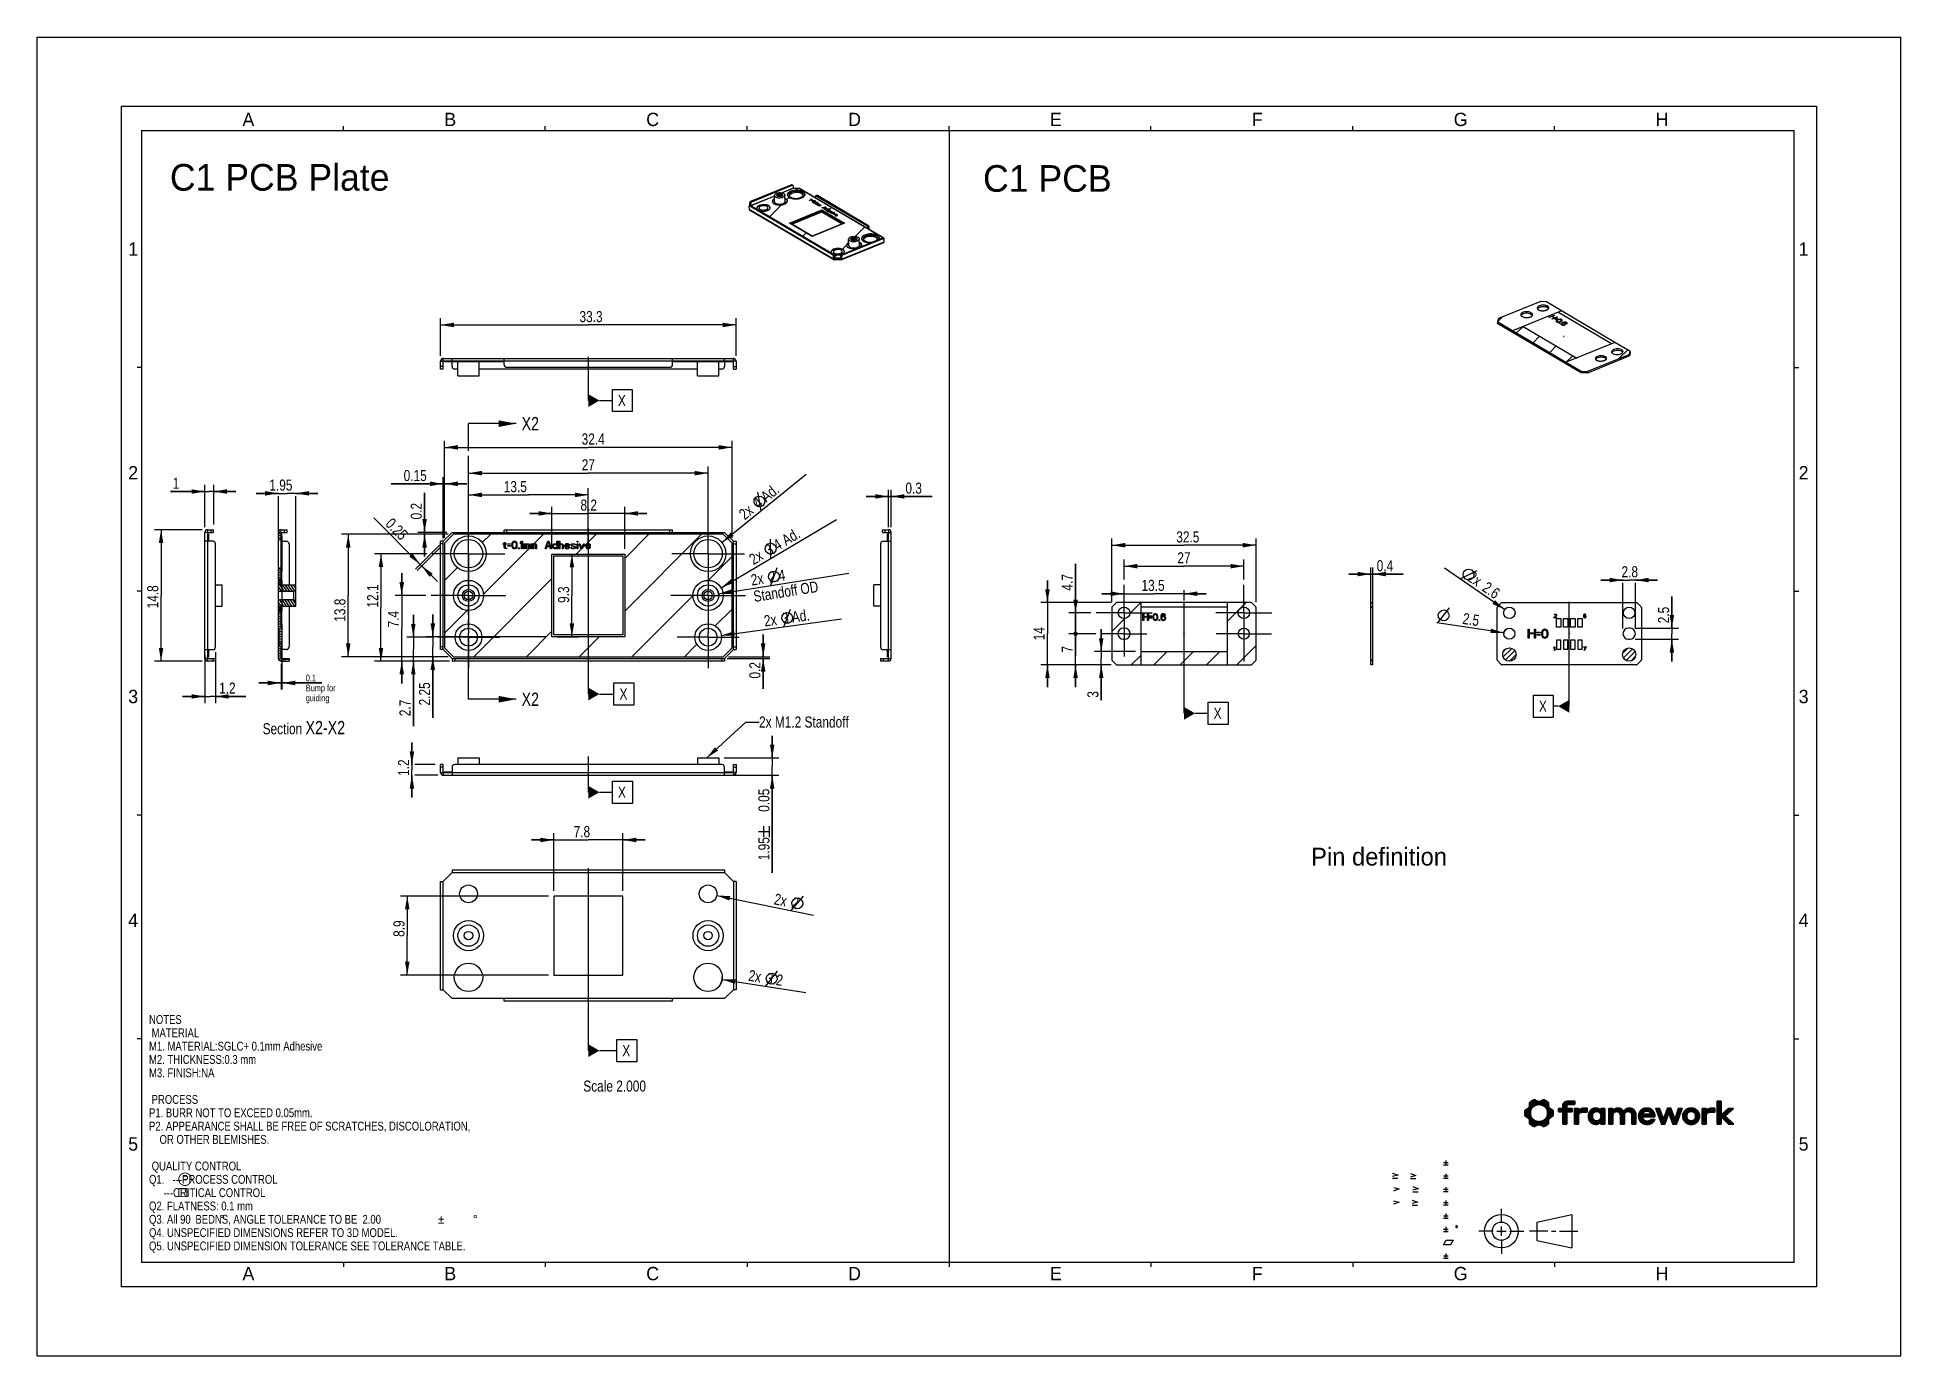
# Model space of a CAD drawing. Header units: millimetres. Extents: x 0 to 420, y 0 to 297.
import ezdxf
from ezdxf.enums import TextEntityAlignment as Align

# ---------------------------------------------------------------- set-up
doc = ezdxf.new("R2010")
doc.units = ezdxf.units.MM
doc.header["$LTSCALE"] = 23.1
doc.linetypes.add('CENTER', pattern=[0.6, 0.375, -0.075, 0.075, -0.075])
doc.linetypes.add('PHANTOM', pattern=[0.8, 0.45, -0.05, 0.1, -0.05, 0.1, -0.05])
doc.layers.get('0').update_dxf_attribs({"linetype": 'CONTINUOUS'})
for name, color, linetype in [('01__ASM_ALL_DTM_PLN', 7, 'CONTINUOUS'), ('02___PRT_ALL_AXES', 7, 'CONTINUOUS'), ('ASSEM_MEM', 7, 'CONTINUOUS'), ('DEFAULT_3', 7, 'PHANTOM'), ('FEATURE', 7, 'CONTINUOUS')]:
    doc.layers.add(name, color=color, linetype=linetype)
doc.styles.get("Standard").update_dxf_attribs({"font": 'txt', "width": 0.8})
doc.styles.add('TEXTSTYLE_2', font='txt')
doc.styles.add('TEXTSTYLE_8', font='ar_wgl__.ttf')
doc.dimstyles.new('DIMSTYLE_1', dxfattribs={"dimtxt": 2.5, "dimasz": 3, "dimexe": 1.5, "dimexo": 1.2, "dimtad": 1, "dimlfac": 0.5, "dimdsep": 46, "dimtxsty": 'STANDARD', "dimblk": '_FILLED', "dimblk1": '_FILLED', "dimblk2": '_FILLED', "dimcen": 0.09, "dimazin": 2, "dimtp": 0.01, "dimtm": 0.01, "dimtfac": 1, "dimtofl": 0, "dimtmove": 0, "dimatfit": 3, "dimldrblk": '_FILLED', "dimfxl": 1, "dimtolj": 1, "dimarcsym": 0})
doc.dimstyles.new('DIMSTYLE_2', dxfattribs={"dimtxt": 2.5, "dimasz": 3, "dimexe": 1.5, "dimexo": 1.2, "dimtad": 1, "dimlfac": 0.5, "dimdsep": 46, "dimtxsty": 'STANDARD', "dimblk": '_FILLED', "dimblk1": '_FILLED', "dimblk2": '_FILLED', "dimcen": 0.09, "dimazin": 2, "dimtol": 1, "dimtp": 0.05, "dimtm": 0.05, "dimtfac": 1, "dimtofl": 0, "dimtmove": 0, "dimatfit": 3, "dimldrblk": '_FILLED', "dimfxl": 1, "dimtolj": 1, "dimarcsym": 0})
doc.dimstyles.new('DIMSTYLE_3', dxfattribs={"dimtxt": 2.5, "dimasz": 3, "dimexe": 1.5, "dimexo": 1.2, "dimtad": 1, "dimlfac": 0.5, "dimdsep": 46, "dimtxsty": 'STANDARD', "dimblk": '_FILLED', "dimblk1": '_FILLED', "dimblk2": '_FILLED', "dimcen": 0.09, "dimazin": 2, "dimtp": 0.01, "dimtm": 0.01, "dimtfac": 1, "dimtofl": 0, "dimtmove": 0, "dimatfit": 1, "dimldrblk": '_FILLED', "dimfxl": 1, "dimtolj": 1, "dimarcsym": 0})
doc.dimstyles.new('DIMSTYLE_4', dxfattribs={"dimtxt": 2.5, "dimasz": 3, "dimexe": 1.5, "dimexo": 1.2, "dimtad": 1, "dimdsep": 46, "dimtxsty": 'STANDARD', "dimblk": '_FILLED', "dimblk1": '_FILLED', "dimblk2": '_FILLED', "dimcen": 0.09, "dimazin": 2, "dimtp": 0.01, "dimtm": 0.01, "dimtfac": 1, "dimtofl": 0, "dimtmove": 0, "dimatfit": 3, "dimldrblk": '_FILLED', "dimfxl": 1, "dimtolj": 1, "dimarcsym": 0})
doc.dimstyles.new('DIMSTYLE_5', dxfattribs={"dimtxt": 2.5, "dimasz": 3, "dimexe": 1.5, "dimexo": 1.2, "dimtad": 1, "dimdsep": 46, "dimtxsty": 'STANDARD', "dimblk": '_FILLED', "dimblk1": '_FILLED', "dimblk2": '_FILLED', "dimcen": 0.09, "dimazin": 2, "dimtp": 0.01, "dimtm": 0.01, "dimtfac": 1, "dimtofl": 0, "dimtmove": 0, "dimatfit": 1, "dimldrblk": '_FILLED', "dimfxl": 1, "dimtolj": 1, "dimarcsym": 0})
doc.dimstyles.new('DIMSTYLE_6', dxfattribs={"dimtxt": 1.5, "dimasz": 3, "dimexe": 1.5, "dimexo": 1.2, "dimgap": 0.375, "dimtad": 1, "dimdec": 3, "dimlfac": 0.5, "dimdsep": 46, "dimtxsty": 'STANDARD', "dimblk": '_FILLED', "dimblk1": '_FILLED', "dimblk2": '_FILLED', "dimcen": 0.09, "dimazin": 2, "dimtp": 0.01, "dimtm": 0.01, "dimtfac": 1, "dimtdec": 3, "dimtofl": 0, "dimtmove": 0, "dimatfit": 3, "dimldrblk": '_FILLED', "dimfxl": 1, "dimtolj": 1, "dimarcsym": 0})
doc.dimstyles.get("Standard").update_dxf_attribs({"dimtxt": 2.5, "dimasz": 3, "dimexe": 1.5, "dimexo": 1.2, "dimtad": 1, "dimdsep": 46, "dimtxsty": 'STANDARD', "dimblk": '_FILLED', "dimblk1": '_FILLED', "dimblk2": '_FILLED', "dimcen": 0.09, "dimazin": 2, "dimtol": 1, "dimtp": 0.01, "dimtm": 0.01, "dimtfac": 1, "dimtofl": 0, "dimtmove": 0, "dimatfit": 3, "dimldrblk": '_FILLED', "dimfxl": 1, "dimtolj": 1, "dimarcsym": 0})

msp = doc.modelspace()

# ---------------------------------------------------------------- texts
at = {"color": 7, "linetype": 'CONTINUOUS', "attachment_point": 1, "line_spacing_factor": 0.9}
for s, insert, char_height, width, style in [('A', (46.25, 280), 3, 3, 'TEXTSTYLE_2'), ('B', (91.75, 280), 3, 3, 'TEXTSTYLE_2'), ('C', (137.25, 280), 3, 3, 'TEXTSTYLE_2'), ('D', (182.75, 280), 3, 3, 'TEXTSTYLE_2'), ('E', (228.25, 280), 3, 3, 'TEXTSTYLE_2'), ('F', (273.75, 280), 3, 3, 'TEXTSTYLE_2'), ('G', (319.25, 280), 3, 3, 'TEXTSTYLE_2'), ('H', (364.75, 280), 3, 3, 'TEXTSTYLE_2'), ('C1 PCB Plate ', (29.8901, 268.4489), 6, 53.933086, 'TEXTSTYLE_8'), ('C1 PCB ', (213.1639, 268.1973), 6, 32.542751, 'TEXTSTYLE_8'), ('1', (20.5, 250.8), 3, 3, 'TEXTSTYLE_2'), ('1', (397, 250.8), 3, 3, 'TEXTSTYLE_2'), ('2', (20.5, 200.4), 3, 3, 'TEXTSTYLE_2'), ('2', (397, 200.4), 3, 3, 'TEXTSTYLE_2'), ('3', (20.5, 150), 3, 3, 'TEXTSTYLE_2'), ('3', (397, 150), 3, 3, 'TEXTSTYLE_2'), ('Pin definition', (287.102, 114.4251), 4, 31.94052, 'TEXTSTYLE_8'), ('4', (20.5, 99.6), 3, 3, 'TEXTSTYLE_2'), ('4', (397, 99.6), 3, 3, 'TEXTSTYLE_2'), ('5', (20.5, 49.2), 3, 3, 'TEXTSTYLE_2'), ('5', (397, 49.2), 3, 3, 'TEXTSTYLE_2'), ('A', (46.25, 20), 3, 3, 'TEXTSTYLE_2'), ('B', (91.75, 20), 3, 3, 'TEXTSTYLE_2'), ('C', (137.25, 20), 3, 3, 'TEXTSTYLE_2'), ('D', (182.75, 20), 3, 3, 'TEXTSTYLE_2'), ('E', (228.25, 20), 3, 3, 'TEXTSTYLE_2'), ('F', (273.75, 20), 3, 3, 'TEXTSTYLE_2'), ('G', (319.25, 20), 3, 3, 'TEXTSTYLE_2'), ('H', (364.75, 20), 3, 3, 'TEXTSTYLE_2')]:
    msp.add_mtext(s, dxfattribs=dict(at, insert=insert, char_height=char_height, width=width, style=style))
at = {"color": 7, "linetype": 'CONTINUOUS', "line_spacing_factor": 0.9}
for s, insert, char_height, width, attachment_point in [('X2', (109.1616, 211.4674), 3, 4.8, 1), ('X2', (109.1616, 149.3853), 3, 4.8, 1), ('Section \\H3.0;X2-X2', (69.3793, 142.9918), 2.5, 28, 3), ('2x M1.2 Standoff', (162.6783, 144.0015), 2.5, 32, 1), ('NOTES\\P MATERIAL\\PM1. MATERIAL:SGLC+ 0.1mm Adhesive \\PM2. THICKNESS:0.3 mm\\PM3. FINISH:NA\\P \\P PROCESS\\PP1. BURR NOT TO EXCEED 0.05mm.\\PP2. APPEARANCE SHALL BE FREE OF SCRATCHES, DISCOLORATION,\\P    OR OTHER BLEMISHES.\\P \\P QUALITY CONTROL\\PQ1. {\\ftxt;\\W0.0001;\\H0.0001;\\~}{\\ftxt;\\W1.7106227106;\\H2.0; }{\\ftxt;\\W0.0001;\\H0.0001;\\~}---PROCESS CONTROL\\P    {\\ftxt;\\W0.0001;\\H0.0001;\\~}{\\ftxt;\\W1.2087912088;\\H2.0; }{\\ftxt;\\W0.0001;\\H0.0001;\\~}---CRITICAL CONTROL\\PQ2. FLATNESS: 0.1 mm\\PQ3. All 90{\\ftxt;\\W0.0001;\\H0.0001;\\~}{\\ftxt;\\W0.5494505495;\\H2.0; }{\\ftxt;\\W0.0001;\\H0.0001;\\~} BEDNS, ANGLE TOLERANCE TO BE {\\ftxt;\\W0.0001;\\H0.0001;\\~}{\\ftxt;\\W0.7545787546;\\H2.0; }{\\ftxt;\\W0.0001;\\H0.0001;\\~}2.00{\\ftxt;\\W0.0001;\\H0.0001;\\~}{\\ftxt;\\W0.5494505495;\\H2.0; }{\\ftxt;\\W0.0001;\\H0.0001;\\~}\\PQ4. UNSPECIFIED DIMENSIONS REFER TO 3D MODEL.\\PQ5. UNSPECIFIED DIMENSION TOLERANCE SEE TOLERANCE TABLE.\\P\\H1.5; ', (25.1883, 76.7349), 2, 136.8, 1), ('Scale 2.000', (137.1961, 61.9895), 2.5, 22, 3)]:
    msp.add_mtext(s, dxfattribs=dict(at, insert=insert, char_height=char_height, width=width, attachment_point=attachment_point))
at = {"layer": '01__ASM_ALL_DTM_PLN', "color": 7, "linetype": 'CONTINUOUS', "char_height": 2.5, "width": 2, "attachment_point": 1, "line_spacing_factor": 0.9}
for insert in [(130.8623, 216.4169), (131.2262, 150.3052), (338.4479, 147.5546), (265.1329, 145.9595), (130.8838, 128.1805), (131.8615, 69.9719)]:
    msp.add_mtext('X', dxfattribs=dict(at, insert=insert))

# ---------------------------------------------------------------- blocks, each defined once
blk = doc.blocks.new('SYM301_BL0', base_point=(310.53, 34.5))
at = {"color": 7, "linetype": 'CONTINUOUS'}
for p, q in [((309.91, 35.07), (311.15, 34.61)), ((311.12, 34.61), (309.91, 34.29)), ((309.91, 33.93), (311.1, 33.93))]:
    blk.add_line(p, q, dxfattribs=at)
blk = doc.blocks.new('SYM301_BL1', base_point=(310.67, 37.51))
at = {"color": 7, "linetype": 'CONTINUOUS'}
for p, q in [((310.05, 38.08), (311.29, 37.62)), ((311.26, 37.62), (310.05, 37.3)), ((310.05, 36.94), (311.24, 36.94))]:
    blk.add_line(p, q, dxfattribs=at)
blk = doc.blocks.new('SYM301_BL2', base_point=(310.12, 40.46))
at = {"color": 7, "linetype": 'CONTINUOUS'}
for p, q in [((309.5, 41.03), (310.74, 40.57)), ((310.72, 40.57), (309.5, 40.25)), ((309.5, 39.89), (310.7, 39.89))]:
    blk.add_line(p, q, dxfattribs=at)
blk = doc.blocks.new('SYM001_BL3', base_point=(306.31, 34.52))
at = {"color": 7, "linetype": 'CONTINUOUS'}
for p, q in [((306.93, 34.59), (305.69, 34.13)), ((305.71, 34.91), (306.93, 34.59))]:
    blk.add_line(p, q, dxfattribs=at)
blk = doc.blocks.new('SYM001_BL4', base_point=(306.31, 37.48))
at = {"color": 7, "linetype": 'CONTINUOUS'}
for p, q in [((305.72, 37.87), (306.93, 37.56)), ((306.93, 37.56), (305.69, 37.09))]:
    blk.add_line(p, q, dxfattribs=at)
blk = doc.blocks.new('SYM301_BL5', base_point=(306.09, 40.56))
at = {"color": 7, "linetype": 'CONTINUOUS'}
for p, q in [((305.47, 41.13), (306.71, 40.67)), ((306.69, 40.67), (305.47, 40.36)), ((305.47, 39.99), (306.67, 39.99))]:
    blk.add_line(p, q, dxfattribs=at)
blk = doc.blocks.new('_FILLED')
at = {"color": 0, "linetype": 'BYBLOCK'}
blk.add_solid([(0, 0), (-1, 0.17), (-1, -0.17)], dxfattribs=at)
blk = doc.blocks.new('XSEC_FILLED')
at = {"color": 0, "linetype": 'BYBLOCK'}
blk.add_solid([(0, 0), (-1, 0.1875), (-1, -0.1875)], dxfattribs=at)
blk = doc.blocks.new('*D0')
at = {"color": 7, "linetype": 'CONTINUOUS'}
for p, q in [((90.9, 225.26), (90.9, 233.7)), ((90.9, 232.2), (124.2, 232.2)), ((157.5, 232.2), (124.2, 232.2)), ((157.5, 225.26), (157.5, 233.7))]:
    blk.add_line(p, q, dxfattribs=at)
at = {"color": 7, "linetype": 'CONTINUOUS', "xscale": 3, "yscale": 3, "zscale": 3, "rotation": 180}
blk.add_blockref('_FILLED', (90.9, 232.2), dxfattribs=at)
at = {"color": 7, "linetype": 'CONTINUOUS', "xscale": 3, "yscale": 3, "zscale": 3}
blk.add_blockref('_FILLED', (157.5, 232.2), dxfattribs=at)
at = {"color": 7, "linetype": 'CONTINUOUS', "insert": (124.81, 235.33), "char_height": 2.5, "width": 8, "attachment_point": 2, "line_spacing_factor": 0.9}
blk.add_mtext('33.3', dxfattribs=at)
blk = doc.blocks.new('*D1')
at = {"color": 7, "linetype": 'CONTINUOUS'}
for p, q in [((37.17, 186.06), (26.4, 186.06)), ((27.9, 186.06), (27.9, 171.26)), ((27.9, 156.46), (27.9, 171.26)), ((37.17, 156.46), (26.4, 156.46))]:
    blk.add_line(p, q, dxfattribs=at)
at = {"color": 7, "linetype": 'CONTINUOUS', "xscale": 3, "yscale": 3, "zscale": 3}
for p, rotation in [((27.9, 186.06), 90), ((27.9, 156.46), 270)]:
    blk.add_blockref('_FILLED', p, dxfattribs=dict(at, rotation=rotation))
at = {"color": 7, "linetype": 'CONTINUOUS', "insert": (24.78, 170.95), "char_height": 2.5, "width": 8, "attachment_point": 2, "rotation": 90, "line_spacing_factor": 0.9}
blk.add_mtext('14.8', dxfattribs=at)
blk = doc.blocks.new('*D2')
at = {"color": 7, "linetype": 'CONTINUOUS'}
for p, q in [((115.2, 103.54), (81.89, 103.54)), ((83.39, 103.54), (83.39, 94.64)), ((83.39, 85.74), (83.39, 94.64)), ((115.2, 85.74), (81.89, 85.74))]:
    blk.add_line(p, q, dxfattribs=at)
at = {"color": 7, "linetype": 'CONTINUOUS', "xscale": 3, "yscale": 3, "zscale": 3}
for p, rotation in [((83.39, 103.54), 90), ((83.39, 85.74), 270)]:
    blk.add_blockref('_FILLED', p, dxfattribs=dict(at, rotation=rotation))
at = {"color": 7, "linetype": 'CONTINUOUS', "insert": (80.27, 96.21), "char_height": 2.5, "width": 6, "attachment_point": 2, "rotation": 90, "line_spacing_factor": 0.9}
blk.add_mtext('8.9', dxfattribs=at)
blk = doc.blocks.new('*D3')
at = {"color": 7, "linetype": 'CONTINUOUS'}
for p, q in [((116.4, 104.74), (116.4, 117.68)), ((132, 104.74), (132, 117.68)), ((116.4, 116.18), (111.4, 116.18)), ((111.4, 116.18), (124.2, 116.18)), ((137, 116.18), (124.2, 116.18)), ((132, 116.18), (137, 116.18))]:
    blk.add_line(p, q, dxfattribs=at)
at = {"color": 7, "linetype": 'CONTINUOUS', "xscale": 3, "yscale": 3, "zscale": 3}
blk.add_blockref('_FILLED', (116.4, 116.18), dxfattribs=at)
at = {"color": 7, "linetype": 'CONTINUOUS', "xscale": 3, "yscale": 3, "zscale": 3, "rotation": 180}
blk.add_blockref('_FILLED', (132, 116.18), dxfattribs=at)
at = {"color": 7, "linetype": 'CONTINUOUS', "insert": (122.75, 119.3), "char_height": 2.5, "width": 6, "attachment_point": 2, "line_spacing_factor": 0.9}
blk.add_mtext('7.8', dxfattribs=at)
blk = doc.blocks.new('*D4')
at = {"color": 7, "linetype": 'CONTINUOUS'}
for p, q in [((165.64, 134.65), (165.64, 139.65)), ((165.64, 139.65), (165.64, 132.7)), ((154.8, 134.65), (167.14, 134.65)), ((156.1, 130.75), (167.14, 130.75)), ((165.64, 108.81), (165.64, 132.7)), ((165.64, 130.75), (165.64, 108.81))]:
    blk.add_line(p, q, dxfattribs=at)
at = {"color": 7, "linetype": 'CONTINUOUS', "xscale": 3, "yscale": 3, "zscale": 3}
for p, rotation in [((165.64, 134.65), 270), ((165.64, 130.75), 90)]:
    blk.add_blockref('_FILLED', p, dxfattribs=dict(at, rotation=rotation))
at = {"color": 7, "linetype": 'CONTINUOUS', "width": 0.8}
for s, p in [('0.05', (165.02, 127.73)), ('1.95', (165.02, 116.81))]:
    blk.add_text(s, height=2.5, rotation=90, dxfattribs=at).set_placement(p, align=Align.RIGHT)
blk = doc.blocks.new('*D5')
at = {"color": 7, "linetype": 'CONTINUOUS'}
for p, q in [((97.2, 181.86), (97.2, 195.41)), ((97.2, 193.91), (110.7, 193.91)), ((124.2, 193.91), (110.7, 193.91)), ((124.2, 181.86), (124.2, 195.41))]:
    blk.add_line(p, q, dxfattribs=at)
at = {"color": 7, "linetype": 'CONTINUOUS', "xscale": 3, "yscale": 3, "zscale": 3, "rotation": 180}
blk.add_blockref('_FILLED', (97.2, 193.91), dxfattribs=at)
at = {"color": 7, "linetype": 'CONTINUOUS', "xscale": 3, "yscale": 3, "zscale": 3}
blk.add_blockref('_FILLED', (124.2, 193.91), dxfattribs=at)
at = {"color": 7, "linetype": 'CONTINUOUS', "insert": (107.75, 197.03), "char_height": 2.5, "width": 8, "attachment_point": 2, "line_spacing_factor": 0.9}
blk.add_mtext('13.5', dxfattribs=at)
blk = doc.blocks.new('*D6')
at = {"color": 7, "linetype": 'CONTINUOUS'}
for p, q in [((97.2, 181.86), (97.2, 200.31)), ((97.2, 198.81), (124.2, 198.81)), ((151.2, 198.81), (124.2, 198.81)), ((151.2, 181.86), (151.2, 200.31))]:
    blk.add_line(p, q, dxfattribs=at)
at = {"color": 7, "linetype": 'CONTINUOUS', "xscale": 3, "yscale": 3, "zscale": 3, "rotation": 180}
blk.add_blockref('_FILLED', (97.2, 198.81), dxfattribs=at)
at = {"color": 7, "linetype": 'CONTINUOUS', "xscale": 3, "yscale": 3, "zscale": 3}
blk.add_blockref('_FILLED', (151.2, 198.81), dxfattribs=at)
at = {"color": 7, "linetype": 'CONTINUOUS', "insert": (124.2, 201.94), "char_height": 2.5, "width": 4, "attachment_point": 2, "line_spacing_factor": 0.9}
blk.add_mtext('27', dxfattribs=at)
blk = doc.blocks.new('*D7')
at = {"color": 7, "linetype": 'CONTINUOUS'}
for p, q in [((87.8, 180.66), (75.97, 180.66)), ((77.47, 180.66), (77.47, 168.56)), ((77.47, 156.46), (77.47, 168.56)), ((92.9, 156.46), (75.97, 156.46))]:
    blk.add_line(p, q, dxfattribs=at)
at = {"color": 7, "linetype": 'CONTINUOUS', "xscale": 3, "yscale": 3, "zscale": 3}
for p, rotation in [((77.47, 180.66), 90), ((77.47, 156.46), 270)]:
    blk.add_blockref('_FILLED', p, dxfattribs=dict(at, rotation=rotation))
at = {"color": 7, "linetype": 'CONTINUOUS', "insert": (74.34, 171.14), "char_height": 2.5, "width": 8, "attachment_point": 2, "rotation": 90, "line_spacing_factor": 0.9}
blk.add_mtext('12.1', dxfattribs=at)
blk = doc.blocks.new('*D8')
at = {"color": 7, "linetype": 'CONTINUOUS'}
for p, q in [((84.76, 161.86), (84.76, 166.86)), ((84.76, 166.86), (84.76, 159.16)), ((89, 161.86), (83.26, 161.86)), ((92.9, 156.46), (83.26, 156.46)), ((84.76, 141.78), (84.76, 159.16)), ((84.76, 156.46), (84.76, 141.78))]:
    blk.add_line(p, q, dxfattribs=at)
at = {"color": 7, "linetype": 'CONTINUOUS', "xscale": 3, "yscale": 3, "zscale": 3}
for p, rotation in [((84.76, 161.86), 270), ((84.76, 156.46), 90)]:
    blk.add_blockref('_FILLED', p, dxfattribs=dict(at, rotation=rotation))
at = {"color": 7, "linetype": 'CONTINUOUS', "insert": (81.63, 147.78), "char_height": 2.5, "width": 6, "attachment_point": 3, "rotation": 90, "line_spacing_factor": 0.9}
blk.add_mtext('2.7', dxfattribs=at)
blk = doc.blocks.new('*D9')
at = {"color": 7, "linetype": 'CONTINUOUS'}
for p, q in [((82.15, 171.26), (82.15, 176.26)), ((82.15, 176.26), (82.15, 163.86)), ((87.6, 171.26), (80.65, 171.26)), ((82.15, 151.46), (82.15, 163.86)), ((92.9, 156.46), (80.65, 156.46)), ((82.15, 156.46), (82.15, 151.46))]:
    blk.add_line(p, q, dxfattribs=at)
at = {"color": 7, "linetype": 'CONTINUOUS', "xscale": 3, "yscale": 3, "zscale": 3}
for p, rotation in [((82.15, 171.26), 270), ((82.15, 156.46), 90)]:
    blk.add_blockref('_FILLED', p, dxfattribs=dict(at, rotation=rotation))
at = {"color": 7, "linetype": 'CONTINUOUS', "insert": (79.02, 165.91), "char_height": 2.5, "width": 6, "attachment_point": 2, "rotation": 90, "line_spacing_factor": 0.9}
blk.add_mtext('7.4', dxfattribs=at)
blk = doc.blocks.new('*D10')
at = {"color": 7, "linetype": 'CONTINUOUS'}
for p, q in [((87.3, 185.46), (87.3, 194.39)), ((87.3, 194.39), (87.3, 185.26)), ((92.3, 185.46), (85.8, 185.46)), ((92.6, 185.06), (85.8, 185.06)), ((87.3, 180.06), (87.3, 185.26)), ((87.3, 185.06), (87.3, 180.06))]:
    blk.add_line(p, q, dxfattribs=at)
at = {"color": 7, "linetype": 'CONTINUOUS', "xscale": 3, "yscale": 3, "zscale": 3}
for p, rotation in [((87.3, 185.46), 270), ((87.3, 185.06), 90)]:
    blk.add_blockref('_FILLED', p, dxfattribs=dict(at, rotation=rotation))
at = {"color": 7, "linetype": 'CONTINUOUS', "insert": (84.17, 188.39), "char_height": 2.5, "width": 6, "attachment_point": 1, "rotation": 90, "line_spacing_factor": 0.9}
blk.add_mtext('0.2', dxfattribs=at)
blk = doc.blocks.new('*D11')
at = {"color": 7, "linetype": 'CONTINUOUS'}
for p, q in [((91.5, 184.06), (91.5, 197.91)), ((91.8, 184.26), (91.8, 197.91)), ((91.5, 196.41), (79.78, 196.41)), ((79.78, 196.41), (91.65, 196.41)), ((96.8, 196.41), (91.65, 196.41)), ((91.8, 196.41), (96.8, 196.41))]:
    blk.add_line(p, q, dxfattribs=at)
at = {"color": 7, "linetype": 'CONTINUOUS', "xscale": 3, "yscale": 3, "zscale": 3}
blk.add_blockref('_FILLED', (91.5, 196.41), dxfattribs=at)
at = {"color": 7, "linetype": 'CONTINUOUS', "xscale": 3, "yscale": 3, "zscale": 3, "rotation": 180}
blk.add_blockref('_FILLED', (91.8, 196.41), dxfattribs=at)
at = {"color": 7, "linetype": 'CONTINUOUS', "insert": (87.78, 199.53), "char_height": 2.5, "width": 8, "attachment_point": 3, "line_spacing_factor": 0.9}
blk.add_mtext('0.15', dxfattribs=at)
blk = doc.blocks.new('*D12')
at = {"color": 7, "linetype": 'CONTINUOUS'}
for p, q in [((86.31, 178.27), (75.86, 188.72)), ((75.86, 188.72), (86.48, 178.1)), ((90.65, 182.62), (85.25, 177.21)), ((90.95, 182.22), (85.6, 176.86)), ((90.19, 174.39), (86.48, 178.1)), ((86.66, 177.92), (90.19, 174.39))]:
    blk.add_line(p, q, dxfattribs=at)
at = {"color": 7, "linetype": 'CONTINUOUS', "xscale": 3, "yscale": 3, "zscale": 3}
for p, rotation in [((86.31, 178.27), 315), ((86.66, 177.92), 135)]:
    blk.add_blockref('_FILLED', p, dxfattribs=dict(at, rotation=rotation))
at = {"color": 7, "linetype": 'CONTINUOUS', "insert": (83.73, 185.27), "char_height": 2.5, "width": 8, "attachment_point": 3, "rotation": 315, "line_spacing_factor": 0.9}
blk.add_mtext('0.25', dxfattribs=at)
blk = doc.blocks.new('*D13')
at = {"color": 7, "linetype": 'CONTINUOUS'}
for p, q in [((163.61, 157.46), (163.61, 162.46)), ((163.61, 162.46), (163.61, 157.26)), ((155.5, 157.06), (165.11, 157.06)), ((155.8, 157.46), (165.11, 157.46)), ((163.61, 150.26), (163.61, 157.26)), ((163.61, 157.06), (163.61, 150.26))]:
    blk.add_line(p, q, dxfattribs=at)
at = {"color": 7, "linetype": 'CONTINUOUS', "xscale": 3, "yscale": 3, "zscale": 3}
for p, rotation in [((163.61, 157.46), 270), ((163.61, 157.06), 90)]:
    blk.add_blockref('_FILLED', p, dxfattribs=dict(at, rotation=rotation))
at = {"color": 7, "linetype": 'CONTINUOUS', "insert": (160.48, 156.26), "char_height": 2.5, "width": 6, "attachment_point": 3, "rotation": 90, "line_spacing_factor": 0.9}
blk.add_mtext('0.2', dxfattribs=at)
blk = doc.blocks.new('*D14')
at = {"color": 7, "linetype": 'CONTINUOUS'}
blk.add_line((154.3, 183.18), (173.31, 198.6), dxfattribs=at)
at = {"color": 7, "linetype": 'CONTINUOUS', "xscale": 3, "yscale": 3, "zscale": 3, "rotation": 219.037097316}
blk.add_blockref('_FILLED', (154.3, 183.18), dxfattribs=at)
at = {"color": 7, "linetype": 'CONTINUOUS', "insert": (157.88, 190.11), "char_height": 2.5, "width": 26, "attachment_point": 1, "rotation": 39.0371, "line_spacing_factor": 0.9}
blk.add_mtext('2x{\\ftxt;\\W0.0001;\\H0.0001;\\~}{\\ftxt;\\W1.3333333333;\\H2.5; }{\\ftxt;\\W0.0001;\\H0.0001;\\~}4 Ad.', dxfattribs=at)
blk = doc.blocks.new('*D15')
at = {"color": 7, "linetype": 'CONTINUOUS'}
blk.add_line((154.12, 173), (180.1, 188.4), dxfattribs=at)
at = {"color": 7, "linetype": 'CONTINUOUS', "xscale": 3, "yscale": 3, "zscale": 3, "rotation": 210.6612411996}
blk.add_blockref('_FILLED', (154.12, 173), dxfattribs=at)
at = {"color": 7, "linetype": 'CONTINUOUS', "insert": (160.15, 180.21), "char_height": 2.5, "width": 32, "attachment_point": 1, "rotation": 30.6612, "line_spacing_factor": 0.9}
blk.add_mtext('2x{\\ftxt;\\W0.0001;\\H0.0001;\\~}{\\ftxt;\\W1.3333333333;\\H2.5; }{\\ftxt;\\W0.0001;\\H0.0001;\\~}3.4 Ad.', dxfattribs=at)
blk = doc.blocks.new('*D16')
at = {"color": 7, "linetype": 'CONTINUOUS'}
blk.add_line((154.17, 162.27), (181.24, 165.99), dxfattribs=at)
at = {"color": 7, "linetype": 'CONTINUOUS', "xscale": 3, "yscale": 3, "zscale": 3, "rotation": 187.8130925845}
blk.add_blockref('_FILLED', (154.17, 162.27), dxfattribs=at)
at = {"color": 7, "linetype": 'CONTINUOUS', "insert": (163.65, 166.73), "char_height": 2.5, "width": 26, "attachment_point": 1, "rotation": 7.8131, "line_spacing_factor": 0.9}
blk.add_mtext('2x{\\ftxt;\\W0.0001;\\H0.0001;\\~}{\\ftxt;\\W1.3333333333;\\H2.5; }{\\ftxt;\\W0.0001;\\H0.0001;\\~}3 Ad.', dxfattribs=at)
blk = doc.blocks.new('*D17')
at = {"color": 7, "linetype": 'CONTINUOUS'}
for p, q in [((116, 189.74), (111, 189.74)), ((111, 189.74), (124.2, 189.74)), ((116, 181.76), (116, 191.24)), ((137.4, 189.74), (124.2, 189.74)), ((132.4, 181.76), (132.4, 191.24)), ((132.4, 189.74), (137.4, 189.74))]:
    blk.add_line(p, q, dxfattribs=at)
at = {"color": 7, "linetype": 'CONTINUOUS', "xscale": 3, "yscale": 3, "zscale": 3}
blk.add_blockref('_FILLED', (116, 189.74), dxfattribs=at)
at = {"color": 7, "linetype": 'CONTINUOUS', "xscale": 3, "yscale": 3, "zscale": 3, "rotation": 180}
blk.add_blockref('_FILLED', (132.4, 189.74), dxfattribs=at)
at = {"color": 7, "linetype": 'CONTINUOUS', "insert": (124.29, 192.87), "char_height": 2.5, "width": 6, "attachment_point": 2, "line_spacing_factor": 0.9}
blk.add_mtext('8.2', dxfattribs=at)
blk = doc.blocks.new('*D18')
at = {"color": 7, "linetype": 'CONTINUOUS'}
for p, q in [((117.2, 180.56), (122, 180.56)), ((120.5, 180.56), (120.5, 171.26)), ((120.5, 161.96), (120.5, 171.26)), ((117.2, 161.96), (122, 161.96))]:
    blk.add_line(p, q, dxfattribs=at)
at = {"color": 7, "linetype": 'CONTINUOUS', "xscale": 3, "yscale": 3, "zscale": 3}
for p, rotation in [((120.5, 180.56), 90), ((120.5, 161.96), 270)]:
    blk.add_blockref('_FILLED', p, dxfattribs=dict(at, rotation=rotation))
at = {"color": 7, "linetype": 'CONTINUOUS', "insert": (117.38, 171.43), "char_height": 2.5, "width": 6, "attachment_point": 2, "rotation": 90, "line_spacing_factor": 0.9}
blk.add_mtext('9.3', dxfattribs=at)
blk = doc.blocks.new('*D19')
at = {"color": 7, "linetype": 'CONTINUOUS'}
for p, q in [((89.15, 161.96), (89.15, 166.96)), ((89.15, 166.96), (89.15, 159.71)), ((114.8, 161.96), (87.65, 161.96)), ((89.15, 143.69), (89.15, 159.71)), ((92.6, 157.46), (87.65, 157.46)), ((89.15, 157.46), (89.15, 143.69))]:
    blk.add_line(p, q, dxfattribs=at)
at = {"color": 7, "linetype": 'CONTINUOUS', "xscale": 3, "yscale": 3, "zscale": 3}
for p, rotation in [((89.15, 161.96), 270), ((89.15, 157.46), 90)]:
    blk.add_blockref('_FILLED', p, dxfattribs=dict(at, rotation=rotation))
at = {"color": 7, "linetype": 'CONTINUOUS', "insert": (86.03, 151.69), "char_height": 2.5, "width": 8, "attachment_point": 3, "rotation": 90, "line_spacing_factor": 0.9}
blk.add_mtext('2.25', dxfattribs=at)
blk = doc.blocks.new('*D20')
at = {"color": 7, "linetype": 'CONTINUOUS'}
for p, q in [((91.8, 184.26), (91.8, 206.12)), ((156.6, 184.26), (156.6, 206.12)), ((91.8, 204.62), (124.2, 204.62)), ((156.6, 204.62), (124.2, 204.62))]:
    blk.add_line(p, q, dxfattribs=at)
at = {"color": 7, "linetype": 'CONTINUOUS', "xscale": 3, "yscale": 3, "zscale": 3, "rotation": 180}
blk.add_blockref('_FILLED', (91.8, 204.62), dxfattribs=at)
at = {"color": 7, "linetype": 'CONTINUOUS', "xscale": 3, "yscale": 3, "zscale": 3}
blk.add_blockref('_FILLED', (156.6, 204.62), dxfattribs=at)
at = {"color": 7, "linetype": 'CONTINUOUS', "insert": (125.3, 207.75), "char_height": 2.5, "width": 8, "attachment_point": 2, "line_spacing_factor": 0.9}
blk.add_mtext('32.4', dxfattribs=at)
blk = doc.blocks.new('*D21')
at = {"color": 7, "linetype": 'CONTINUOUS'}
for p, q in [((92.6, 185.06), (68.59, 185.06)), ((70.09, 185.06), (70.09, 171.26)), ((70.09, 157.46), (70.09, 171.26)), ((92.6, 157.46), (68.59, 157.46))]:
    blk.add_line(p, q, dxfattribs=at)
at = {"color": 7, "linetype": 'CONTINUOUS', "xscale": 3, "yscale": 3, "zscale": 3}
for p, rotation in [((70.09, 185.06), 90), ((70.09, 157.46), 270)]:
    blk.add_blockref('_FILLED', p, dxfattribs=dict(at, rotation=rotation))
at = {"color": 7, "linetype": 'CONTINUOUS', "insert": (66.96, 167.94), "char_height": 2.5, "width": 8, "attachment_point": 2, "rotation": 90, "line_spacing_factor": 0.9}
blk.add_mtext('13.8', dxfattribs=at)
blk = doc.blocks.new('*D22')
at = {"color": 7, "linetype": 'CONTINUOUS'}
for p, q in [((191.86, 193.57), (186.86, 193.57)), ((186.86, 193.57), (192.16, 193.57)), ((191.86, 186.66), (191.86, 195.07)), ((201.67, 193.57), (192.16, 193.57)), ((192.46, 186.66), (192.46, 195.07)), ((192.46, 193.57), (201.67, 193.57))]:
    blk.add_line(p, q, dxfattribs=at)
at = {"color": 7, "linetype": 'CONTINUOUS', "xscale": 3, "yscale": 3, "zscale": 3}
blk.add_blockref('_FILLED', (191.86, 193.57), dxfattribs=at)
at = {"color": 7, "linetype": 'CONTINUOUS', "xscale": 3, "yscale": 3, "zscale": 3, "rotation": 180}
blk.add_blockref('_FILLED', (192.46, 193.57), dxfattribs=at)
at = {"color": 7, "linetype": 'CONTINUOUS', "insert": (195.67, 196.69), "char_height": 2.5, "width": 6, "attachment_point": 1, "line_spacing_factor": 0.9}
blk.add_mtext('0.3', dxfattribs=at)
blk = doc.blocks.new('*D23')
at = {"color": 7, "linetype": 'CONTINUOUS'}
for p, q in [((37.77, 194.67), (30.01, 194.67)), ((30.01, 194.67), (38.76, 194.67)), ((37.77, 186.66), (37.77, 196.17)), ((44.76, 194.67), (38.76, 194.67)), ((39.76, 187.26), (39.76, 196.17)), ((39.76, 194.67), (44.76, 194.67))]:
    blk.add_line(p, q, dxfattribs=at)
at = {"color": 7, "linetype": 'CONTINUOUS', "xscale": 3, "yscale": 3, "zscale": 3}
blk.add_blockref('_FILLED', (37.77, 194.67), dxfattribs=at)
at = {"color": 7, "linetype": 'CONTINUOUS', "xscale": 3, "yscale": 3, "zscale": 3, "rotation": 180}
blk.add_blockref('_FILLED', (39.76, 194.67), dxfattribs=at)
at = {"color": 7, "linetype": 'CONTINUOUS', "insert": (32.01, 197.8), "char_height": 2.5, "width": 2, "attachment_point": 3, "line_spacing_factor": 0.9}
blk.add_mtext('1', dxfattribs=at)
blk = doc.blocks.new('*D24')
at = {"color": 7, "linetype": 'CONTINUOUS'}
for p, q in [((37.77, 157.86), (37.77, 147.01)), ((40.17, 158.46), (40.17, 147.01)), ((37.77, 148.51), (32.77, 148.51)), ((32.77, 148.51), (38.97, 148.51)), ((46.99, 148.51), (38.97, 148.51)), ((40.17, 148.51), (46.99, 148.51))]:
    blk.add_line(p, q, dxfattribs=at)
at = {"color": 7, "linetype": 'CONTINUOUS', "xscale": 3, "yscale": 3, "zscale": 3}
blk.add_blockref('_FILLED', (37.77, 148.51), dxfattribs=at)
at = {"color": 7, "linetype": 'CONTINUOUS', "xscale": 3, "yscale": 3, "zscale": 3, "rotation": 180}
blk.add_blockref('_FILLED', (40.17, 148.51), dxfattribs=at)
at = {"color": 7, "linetype": 'CONTINUOUS', "insert": (40.99, 151.64), "char_height": 2.5, "width": 6, "attachment_point": 1, "line_spacing_factor": 0.9}
blk.add_mtext('1.2', dxfattribs=at)
blk = doc.blocks.new('*D25')
at = {"color": 7, "linetype": 'CONTINUOUS'}
for p, q in [((84.44, 133.15), (84.44, 138.15)), ((84.44, 138.15), (84.44, 131.95)), ((84.44, 125.75), (84.44, 131.95)), ((84.44, 130.75), (84.44, 125.75)), ((89.7, 133.15), (85.07, 133.15)), ((90.3, 130.75), (85.07, 130.75))]:
    blk.add_line(p, q, dxfattribs=at)
at = {"color": 7, "linetype": 'CONTINUOUS', "xscale": 3, "yscale": 3, "zscale": 3}
for p, rotation in [((84.44, 133.15), 270), ((84.44, 130.75), 90)]:
    blk.add_blockref('_FILLED', p, dxfattribs=dict(at, rotation=rotation))
at = {"color": 7, "linetype": 'CONTINUOUS', "insert": (81.32, 132.47), "char_height": 2.5, "width": 6, "attachment_point": 2, "rotation": 90, "line_spacing_factor": 0.9}
blk.add_mtext('1.2', dxfattribs=at)
blk = doc.blocks.new('*D26')
at = {"color": 7, "linetype": 'CONTINUOUS'}
blk.add_line((153.57, 171.64), (182.88, 176.32), dxfattribs=at)
at = {"color": 7, "linetype": 'CONTINUOUS', "xscale": 3, "yscale": 3, "zscale": 3, "rotation": 189.0589231721}
blk.add_blockref('_FILLED', (153.57, 171.64), dxfattribs=at)
at = {"color": 7, "linetype": 'CONTINUOUS', "insert": (160.66, 175.94), "char_height": 2.5, "width": 33, "attachment_point": 1, "rotation": 9.0589, "line_spacing_factor": 0.9}
blk.add_mtext('2x{\\ftxt;\\W0.0001;\\H0.0001;\\~}{\\ftxt;\\W1.3333333333;\\H2.5; }{\\ftxt;\\W0.0001;\\H0.0001;\\~}2.4 \\PStandoff OD', dxfattribs=at)
blk = doc.blocks.new('*D27')
at = {"color": 7, "linetype": 'CONTINUOUS'}
blk.add_line((153.16, 103.65), (174.92, 99.25), dxfattribs=at)
at = {"color": 7, "linetype": 'CONTINUOUS', "xscale": 3, "yscale": 3, "zscale": 3, "rotation": 168.5778330901}
blk.add_blockref('_FILLED', (153.16, 103.65), dxfattribs=at)
at = {"color": 7, "linetype": 'CONTINUOUS', "insert": (166.39, 104.16), "char_height": 2.5, "width": 14, "attachment_point": 1, "rotation": 348.5778, "line_spacing_factor": 0.9}
blk.add_mtext('2x{\\ftxt;\\W0.0001;\\H0.0001;\\~}{\\ftxt;\\W1.3333333333;\\H2.5; }{\\ftxt;\\W0.0001;\\H0.0001;\\~}2', dxfattribs=at)
blk = doc.blocks.new('*D28')
at = {"color": 7, "linetype": 'CONTINUOUS'}
blk.add_line((154.36, 84.75), (173.23, 81.82), dxfattribs=at)
at = {"color": 7, "linetype": 'CONTINUOUS', "xscale": 3, "yscale": 3, "zscale": 3, "rotation": 171.1626314204}
blk.add_blockref('_FILLED', (154.36, 84.75), dxfattribs=at)
at = {"color": 7, "linetype": 'CONTINUOUS', "insert": (160.54, 86.95), "char_height": 2.5, "width": 20, "attachment_point": 1, "rotation": 351.1626, "line_spacing_factor": 0.9}
blk.add_mtext('2x{\\ftxt;\\W0.0001;\\H0.0001;\\~}{\\ftxt;\\W1.3333333333;\\H2.5; }{\\ftxt;\\W0.0001;\\H0.0001;\\~}3.2', dxfattribs=at)
blk = doc.blocks.new('*D29')
at = {"color": 7, "linetype": 'CONTINUOUS'}
for p, q in [((300.6, 167.58), (300.6, 177.58)), ((301, 169.76), (301, 177.58)), ((300.6, 176.08), (295.6, 176.08)), ((295.6, 176.08), (300.8, 176.08)), ((307.89, 176.08), (300.8, 176.08)), ((301, 176.08), (307.89, 176.08))]:
    blk.add_line(p, q, dxfattribs=at)
at = {"color": 7, "linetype": 'CONTINUOUS', "xscale": 3, "yscale": 3, "zscale": 3}
blk.add_blockref('_FILLED', (300.6, 176.08), dxfattribs=at)
at = {"color": 7, "linetype": 'CONTINUOUS', "xscale": 3, "yscale": 3, "zscale": 3, "rotation": 180}
blk.add_blockref('_FILLED', (301, 176.08), dxfattribs=at)
at = {"color": 7, "linetype": 'CONTINUOUS', "insert": (301.89, 179.21), "char_height": 2.5, "width": 6, "attachment_point": 1, "line_spacing_factor": 0.9}
blk.add_mtext('0.4', dxfattribs=at)
blk = doc.blocks.new('*D30')
at = {"color": 7, "linetype": 'CONTINUOUS'}
for p, q in [((242.2, 169.76), (242.2, 184.08)), ((242.2, 182.58), (258.45, 182.58)), ((274.7, 182.58), (258.45, 182.58)), ((274.7, 169.76), (274.7, 184.08))]:
    blk.add_line(p, q, dxfattribs=at)
at = {"color": 7, "linetype": 'CONTINUOUS', "xscale": 3, "yscale": 3, "zscale": 3, "rotation": 180}
blk.add_blockref('_FILLED', (242.2, 182.58), dxfattribs=at)
at = {"color": 7, "linetype": 'CONTINUOUS', "xscale": 3, "yscale": 3, "zscale": 3}
blk.add_blockref('_FILLED', (274.7, 182.58), dxfattribs=at)
at = {"color": 7, "linetype": 'CONTINUOUS', "insert": (259.32, 185.7), "char_height": 2.5, "width": 8, "attachment_point": 2, "line_spacing_factor": 0.9}
blk.add_mtext('32.5', dxfattribs=at)
blk = doc.blocks.new('*D31')
at = {"color": 7, "linetype": 'CONTINUOUS'}
for p, q in [((227.68, 169.64), (227.68, 174.64)), ((227.68, 174.64), (227.68, 162.64)), ((242.08, 169.64), (226.18, 169.64)), ((227.68, 150.64), (227.68, 162.64)), ((242.08, 155.64), (226.18, 155.64)), ((227.68, 155.64), (227.68, 150.64))]:
    blk.add_line(p, q, dxfattribs=at)
at = {"color": 7, "linetype": 'CONTINUOUS', "xscale": 3, "yscale": 3, "zscale": 3}
for p, rotation in [((227.68, 169.64), 270), ((227.68, 155.64), 90)]:
    blk.add_blockref('_FILLED', p, dxfattribs=dict(at, rotation=rotation))
at = {"color": 7, "linetype": 'CONTINUOUS', "insert": (224.55, 162.64), "char_height": 2.5, "width": 4, "attachment_point": 2, "rotation": 90, "line_spacing_factor": 0.9}
blk.add_mtext('14', dxfattribs=at)
blk = doc.blocks.new('*D32')
at = {"color": 7, "linetype": 'CONTINUOUS'}
for p, q in [((244.95, 174.84), (244.95, 179.36)), ((244.95, 177.86), (258.45, 177.86)), ((271.95, 177.86), (258.45, 177.86)), ((271.95, 174.84), (271.95, 179.36))]:
    blk.add_line(p, q, dxfattribs=at)
at = {"color": 7, "linetype": 'CONTINUOUS', "xscale": 3, "yscale": 3, "zscale": 3, "rotation": 180}
blk.add_blockref('_FILLED', (244.95, 177.86), dxfattribs=at)
at = {"color": 7, "linetype": 'CONTINUOUS', "xscale": 3, "yscale": 3, "zscale": 3}
blk.add_blockref('_FILLED', (271.95, 177.86), dxfattribs=at)
at = {"color": 7, "linetype": 'CONTINUOUS', "insert": (258.45, 180.99), "char_height": 2.5, "width": 4, "attachment_point": 2, "line_spacing_factor": 0.9}
blk.add_mtext('27', dxfattribs=at)
blk = doc.blocks.new('*D33')
at = {"color": 7, "linetype": 'CONTINUOUS'}
for p, q in [((258.45, 172.44), (258.45, 170.15)), ((244.95, 171.65), (239.95, 171.65)), ((239.95, 171.65), (251.7, 171.65)), ((263.45, 171.65), (251.7, 171.65)), ((258.45, 171.65), (263.45, 171.65))]:
    blk.add_line(p, q, dxfattribs=at)
at = {"color": 7, "linetype": 'CONTINUOUS', "xscale": 3, "yscale": 3, "zscale": 3}
blk.add_blockref('_FILLED', (244.95, 171.65), dxfattribs=at)
at = {"color": 7, "linetype": 'CONTINUOUS', "xscale": 3, "yscale": 3, "zscale": 3, "rotation": 180}
blk.add_blockref('_FILLED', (258.45, 171.65), dxfattribs=at)
at = {"color": 7, "linetype": 'CONTINUOUS', "insert": (251.48, 174.78), "char_height": 2.5, "width": 8, "attachment_point": 2, "line_spacing_factor": 0.9}
blk.add_mtext('13.5', dxfattribs=at)
blk = doc.blocks.new('*D34')
at = {"color": 7, "linetype": 'CONTINUOUS'}
for p, q in [((239.8, 158.64), (239.8, 163.64)), ((239.8, 163.64), (239.8, 157.14)), ((247.5, 158.64), (238.3, 158.64)), ((242.08, 155.64), (238.3, 155.64)), ((239.8, 147.71), (239.8, 157.14)), ((239.8, 155.64), (239.8, 147.71))]:
    blk.add_line(p, q, dxfattribs=at)
at = {"color": 7, "linetype": 'CONTINUOUS', "xscale": 3, "yscale": 3, "zscale": 3}
for p, rotation in [((239.8, 158.64), 270), ((239.8, 155.64), 90)]:
    blk.add_blockref('_FILLED', p, dxfattribs=dict(at, rotation=rotation))
at = {"color": 7, "linetype": 'CONTINUOUS', "insert": (236.68, 149.71), "char_height": 2.5, "width": 2, "attachment_point": 3, "rotation": 90, "line_spacing_factor": 0.9}
blk.add_mtext('3', dxfattribs=at)
blk = doc.blocks.new('_DOT')
at = {"color": 0, "linetype": 'BYBLOCK'}
blk.add_line((-0.17, 0), (-1, 0), dxfattribs=at)
at = {"color": 0, "linetype": 'BYBLOCK', "const_width": 0.167}
blk.add_lwpolyline([(-0.08, 0, 1), (0.08, 0, 1)], format="xyb", close=True, dxfattribs=at)
blk = doc.blocks.new('*D35')
at = {"color": 7, "linetype": 'CONTINUOUS'}
for p, q in [((234.02, 167.34), (234.02, 178.35)), ((234.02, 178.35), (234.02, 164.99)), ((237.45, 167.34), (232.52, 167.34)), ((234.02, 157.64), (234.02, 164.99)), ((238.6, 162.64), (232.52, 162.64)), ((234.02, 162.64), (234.02, 157.64))]:
    blk.add_line(p, q, dxfattribs=at)
at = {"color": 7, "linetype": 'CONTINUOUS', "xscale": 3, "yscale": 3, "zscale": 3}
for name, p, rotation in [('_FILLED', (234.02, 167.34), 270), ('_DOT', (234.02, 162.64), 90)]:
    blk.add_blockref(name, p, dxfattribs=dict(at, rotation=rotation))
at = {"color": 7, "linetype": 'CONTINUOUS', "insert": (230.9, 172.35), "char_height": 2.5, "width": 6, "attachment_point": 1, "rotation": 90, "line_spacing_factor": 0.9}
blk.add_mtext('4.7', dxfattribs=at)
blk = doc.blocks.new('*D36')
at = {"color": 7, "linetype": 'CONTINUOUS'}
for p, q in [((234.02, 162.64), (234.02, 167.64)), ((234.02, 167.64), (234.02, 159.14)), ((238.6, 162.64), (232.52, 162.64)), ((242.08, 155.64), (232.52, 155.64)), ((234.02, 150.64), (234.02, 159.14)), ((234.02, 155.64), (234.02, 150.64))]:
    blk.add_line(p, q, dxfattribs=at)
at = {"color": 7, "linetype": 'CONTINUOUS', "xscale": 3, "yscale": 3, "zscale": 3}
for name, p, rotation in [('_DOT', (234.02, 162.64), 270), ('_FILLED', (234.02, 155.64), 90)]:
    blk.add_blockref(name, p, dxfattribs=dict(at, rotation=rotation))
at = {"color": 7, "linetype": 'CONTINUOUS', "insert": (230.9, 159.14), "char_height": 2.5, "width": 2, "attachment_point": 2, "rotation": 90, "line_spacing_factor": 0.9}
blk.add_mtext('7', dxfattribs=at)
blk = doc.blocks.new('*D37')
at = {"color": 7, "linetype": 'CONTINUOUS'}
blk.add_line((330.72, 168.08), (317.2, 177.41), dxfattribs=at)
at = {"color": 7, "linetype": 'CONTINUOUS', "xscale": 3, "yscale": 3, "zscale": 3, "rotation": 325.3975928555}
blk.add_blockref('_FILLED', (330.72, 168.08), dxfattribs=at)
at = {"color": 7, "linetype": 'CONTINUOUS', "insert": (329.95, 172.41), "char_height": 2.5, "width": 20, "attachment_point": 3, "rotation": 325.3976, "line_spacing_factor": 0.9}
blk.add_mtext('2x{\\ftxt;\\W0.0001;\\H0.0001;\\~}{\\ftxt;\\W1.3333333333;\\H2.5; }{\\ftxt;\\W0.0001;\\H0.0001;\\~}2.6', dxfattribs=at)
blk = doc.blocks.new('*D38')
at = {"color": 7, "linetype": 'CONTINUOUS'}
blk.add_line((330.55, 162.83), (315.46, 165.09), dxfattribs=at)
at = {"color": 7, "linetype": 'CONTINUOUS', "xscale": 3, "yscale": 3, "zscale": 3, "rotation": 351.4651485291}
blk.add_blockref('_FILLED', (330.55, 162.83), dxfattribs=at)
at = {"color": 7, "linetype": 'CONTINUOUS', "insert": (325.16, 166.8), "char_height": 2.5, "width": 14, "attachment_point": 3, "rotation": 351.4651, "line_spacing_factor": 0.9, "style": 'TEXTSTYLE_2'}
blk.add_mtext('{\\ftxt;\\W0.0001;\\H0.0001;\\~}{\\ftxt;\\W1.3333333333;\\H2.5; }{\\ftxt;\\W0.0001;\\H0.0001;\\~}{\\W0.8;2.5}', dxfattribs=at)
blk = doc.blocks.new('*D39')
at = {"color": 7, "linetype": 'CONTINUOUS'}
for p, q in [((368.42, 163.89), (368.42, 170.99)), ((368.42, 170.99), (368.42, 162.64)), ((360.14, 163.89), (369.92, 163.89)), ((360.14, 161.39), (369.92, 161.39)), ((368.42, 156.39), (368.42, 162.64)), ((368.42, 161.39), (368.42, 156.39))]:
    blk.add_line(p, q, dxfattribs=at)
at = {"color": 7, "linetype": 'CONTINUOUS', "xscale": 3, "yscale": 3, "zscale": 3}
for p, rotation in [((368.42, 163.89), 270), ((368.42, 161.39), 90)]:
    blk.add_blockref('_FILLED', p, dxfattribs=dict(at, rotation=rotation))
at = {"color": 7, "linetype": 'CONTINUOUS', "insert": (365.3, 164.99), "char_height": 2.5, "width": 6, "attachment_point": 1, "rotation": 90, "line_spacing_factor": 0.9}
blk.add_mtext('2.5', dxfattribs=at)
blk = doc.blocks.new('*D40')
at = {"color": 7, "linetype": 'CONTINUOUS'}
for p, q in [((357.39, 174.72), (352.39, 174.72)), ((352.39, 174.72), (358.79, 174.72)), ((357.39, 163.84), (357.39, 174.1)), ((365.19, 174.72), (358.79, 174.72)), ((360.19, 174.72), (365.19, 174.72)), ((360.19, 163.84), (360.19, 174.1))]:
    blk.add_line(p, q, dxfattribs=at)
at = {"color": 7, "linetype": 'CONTINUOUS', "xscale": 3, "yscale": 3, "zscale": 3}
blk.add_blockref('_FILLED', (357.39, 174.72), dxfattribs=at)
at = {"color": 7, "linetype": 'CONTINUOUS', "xscale": 3, "yscale": 3, "zscale": 3, "rotation": 180}
blk.add_blockref('_FILLED', (360.19, 174.72), dxfattribs=at)
at = {"color": 7, "linetype": 'CONTINUOUS', "insert": (358.93, 177.85), "char_height": 2.5, "width": 6, "attachment_point": 2, "line_spacing_factor": 0.9}
blk.add_mtext('2.8', dxfattribs=at)
blk = doc.blocks.new('*D41')
at = {"color": 7, "linetype": 'CONTINUOUS'}
for p, q in [((54.95, 155.86), (54.95, 150.05)), ((55.15, 158.66), (55.15, 150.05)), ((54.95, 151.55), (49.95, 151.55)), ((49.95, 151.55), (55.05, 151.55)), ((64.12, 151.55), (55.05, 151.55)), ((55.15, 151.55), (64.12, 151.55))]:
    blk.add_line(p, q, dxfattribs=at)
at = {"color": 7, "linetype": 'CONTINUOUS', "xscale": 3, "yscale": 3, "zscale": 3}
blk.add_blockref('_FILLED', (54.95, 151.55), dxfattribs=at)
at = {"color": 7, "linetype": 'CONTINUOUS', "xscale": 3, "yscale": 3, "zscale": 3, "rotation": 180}
blk.add_blockref('_FILLED', (55.15, 151.55), dxfattribs=at)
at = {"color": 7, "linetype": 'CONTINUOUS', "insert": (60.52, 153.42), "char_height": 1.5, "width": 10.8, "attachment_point": 1, "line_spacing_factor": 0.9}
blk.add_mtext('0.1\\PBump for \\Pguiding', dxfattribs=at)
blk = doc.blocks.new('*D42')
at = {"color": 7, "linetype": 'CONTINUOUS'}
for p, q in [((54.35, 194.26), (49.35, 194.26)), ((49.35, 194.26), (56.3, 194.26)), ((54.35, 185.06), (54.35, 193.63)), ((63.25, 194.26), (56.3, 194.26)), ((58.25, 194.26), (63.25, 194.26)), ((58.25, 173.81), (58.25, 193.63))]:
    blk.add_line(p, q, dxfattribs=at)
at = {"color": 7, "linetype": 'CONTINUOUS', "xscale": 3, "yscale": 3, "zscale": 3}
blk.add_blockref('_FILLED', (54.35, 194.26), dxfattribs=at)
at = {"color": 7, "linetype": 'CONTINUOUS', "xscale": 3, "yscale": 3, "zscale": 3, "rotation": 180}
blk.add_blockref('_FILLED', (58.25, 194.26), dxfattribs=at)
at = {"color": 7, "linetype": 'CONTINUOUS', "insert": (54.91, 197.38), "char_height": 2.5, "width": 8, "attachment_point": 2, "line_spacing_factor": 0.9}
blk.add_mtext('1.95', dxfattribs=at)

# ---------------------------------------------------------------- dimensions: what is measured, and where the dimension line sits
at = {"color": 7, "linetype": 'CONTINUOUS'}
for base, p1, p2, dimstyle, picture, middle in [((157.4969, 232.2018), (90.8969, 224.0621), (157.4969, 224.0621), 'DIMSTYLE_1', '*D0', (124.8762, 232.2018)), ((156.5969, 204.6232), (91.7969, 183.0639), (156.5969, 183.0639), 'DIMSTYLE_1', '*D20', (125.3643, 204.6232)), ((151.1969, 198.8117), (97.1969, 180.6639), (151.1969, 180.6639), 'DIMSTYLE_1', '*D6', (124.1969, 198.8117)), ((192.4625, 193.5669), (191.8625, 185.4639), (192.4625, 185.4639), 'DIMSTYLE_1', '*D22', (198.7372, 193.5669)), ((132.3969, 189.7411), (115.9969, 180.5639), (132.3969, 180.5639), 'DIMSTYLE_1', '*D17', (124.2271, 189.7411)), ((274.6983, 182.5785), (242.1983, 168.5607), (274.6983, 168.5607), 'DIMSTYLE_4', '*D30', (259.3781, 182.5785)), ((271.9483, 177.8602), (244.9483, 173.6436), (271.9483, 173.6436), 'DIMSTYLE_4', '*D32', (258.4483, 177.8602)), ((360.1878, 174.7231), (357.3878, 162.6436), (360.1878, 162.6436), 'DIMSTYLE_4', '*D40', (358.9938, 174.7231)), ((258.4483, 171.6537), (244.9483, 173.6436), (258.4483, 168.9537), 'DIMSTYLE_4', '*D33', (251.7881, 171.6537))]:
    dim = msp.add_linear_dim(base=base, p1=p1, p2=p2, dimstyle=dimstyle, dxfattribs=at)
    dim.commit()
    dim.dimension.update_dxf_attribs({"geometry": picture, "text_midpoint": middle, "dimtype": 160})
for p1, p2, text, dimstyle, picture, middle in [((154.3038, 183.1832), (148.0899, 178.1446), '2x%%c<> Ad.', 'DIMSTYLE_3', '*D14', (165.4023, 194.5964)), ((154.1215, 172.9977), (148.2722, 169.53), '2x%%c<> Ad.', 'DIMSTYLE_3', '*D15', (169.964, 184.5696)), ((153.5669, 171.6418), (148.8268, 170.886), '2x%%c<> \\PStandoff OD', 'DIMSTYLE_3', '*D26', (172.0156, 173.9009)), ((330.7177, 168.0818), (332.8578, 166.6053), '2x%%c<>', 'DIMSTYLE_5', '*D37', (323.7537, 175.1643)), ((154.169, 162.2717), (148.2247, 161.4561), '2x%%c<> Ad.', 'DIMSTYLE_3', '*D16', (172.4019, 166.6661)), ((330.5516, 162.8291), (333.024, 162.458), '%%c<>', 'DIMSTYLE_5', '*D38', (322.0036, 166.0079)), ((153.1572, 103.6473), (149.2365, 104.4395), '2x%%c<>', 'DIMSTYLE_3', '*D27', (170.7213, 102.0116)), ((154.3589, 84.7518), (148.0348, 85.735), '2x%%c<>', 'DIMSTYLE_3', '*D28', (166.931, 84.6947))]:
    dim = msp.add_diameter_dim_2p(p1=p1, p2=p2, text=text, dimstyle=dimstyle, override={"dimpost": '<>'}, dxfattribs=at)
    dim.commit()
    dim.dimension.update_dxf_attribs({"geometry": picture, "text_midpoint": middle, "dimtype": 163})
for base, p1, p2, angle, dimstyle, picture, middle in [((37.766, 194.6706), (39.7568, 186.0639), (37.766, 185.4639), 180, 'DIMSTYLE_1', '*D23', (31.01, 194.6706)), ((54.355, 194.257), (58.255, 172.6139), (54.355, 183.8639), 180, 'DIMSTYLE_1', '*D42', (55.2221, 194.257)), ((91.4969, 196.4072), (91.7969, 183.0639), (91.4969, 182.8639), 180, 'DIMSTYLE_1', '*D11', (83.8418, 196.4072)), ((87.2964, 185.4639), (93.7969, 185.0639), (93.4969, 185.4639), 90, 'DIMSTYLE_1', '*D10', (87.2964, 191.39)), ((97.1969, 193.9097), (124.1969, 180.6639), (97.1969, 180.6639), 180, 'DIMSTYLE_1', '*D5', (108.0668, 193.9097)), ((86.3064, 178.2734), (91.7969, 183.0639), (91.4969, 183.4639), 135, 'DIMSTYLE_1', '*D12', (78.7349, 185.8449)), ((27.9031, 156.4639), (38.366, 186.0639), (38.366, 156.4639), 270, 'DIMSTYLE_1', '*D1', (27.9031, 171.2581)), ((70.0887, 157.4639), (93.7969, 185.0639), (93.7969, 157.4639), 270, 'DIMSTYLE_1', '*D21', (70.0887, 168.2569)), ((77.469, 156.4639), (88.9969, 180.6639), (94.0969, 156.4639), 270, 'DIMSTYLE_1', '*D7', (77.469, 171.1387)), ((120.5003, 180.5639), (115.9969, 161.9639), (115.9969, 180.5639), 90, 'DIMSTYLE_1', '*D18', (120.5003, 171.4885)), ((300.6041, 176.0834), (301.0041, 168.5607), (300.6041, 166.3776), 180, 'DIMSTYLE_4', '*D29', (304.9567, 176.0834)), ((82.1467, 156.4639), (88.7969, 171.2639), (94.0969, 156.4639), 270, 'DIMSTYLE_1', '*D9', (82.1467, 165.9704)), ((227.6796, 155.6436), (243.2812, 169.6436), (243.2812, 155.6436), 270, 'DIMSTYLE_4', '*D31', (227.6796, 162.9561)), ((368.4247, 161.3936), (358.9378, 163.8936), (358.9378, 161.3936), 270, 'DIMSTYLE_4', '*D39', (368.4247, 168.0564)), ((84.7596, 161.8639), (94.0969, 156.4639), (90.1969, 161.8639), 90, 'DIMSTYLE_1', '*D8', (84.7596, 144.7768)), ((89.1501, 161.9639), (93.7969, 157.4639), (115.9969, 161.9639), 90, 'DIMSTYLE_1', '*D19', (89.1501, 147.7488)), ((37.766, 148.512), (40.166, 159.6639), (37.766, 159.0639), 180, 'DIMSTYLE_1', '*D24', (44.2431, 148.512)), ((163.6091, 157.0639), (154.5969, 157.4639), (154.2969, 157.0639), 270, 'DIMSTYLE_1', '*D13', (163.6091, 153.2604)), ((239.8023, 158.6436), (243.2812, 155.6436), (248.6983, 158.6436), 90, 'DIMSTYLE_4', '*D34', (239.8023, 148.7742)), ((165.644, 130.7523), (153.5969, 134.6523), (154.8969, 130.7523), 270, 'DIMSTYLE_2', '*D4', (165.644, 118.2686)), ((84.4402, 130.7523), (90.8969, 133.1523), (91.4969, 130.7523), 270, 'DIMSTYLE_1', '*D25', (84.4402, 132.7204)), ((116.3969, 116.177), (131.9969, 103.5434), (116.3969, 103.5434), 180, 'DIMSTYLE_1', '*D3', (122.811, 116.177)), ((83.3938, 85.7434), (116.3969, 103.5434), (116.3969, 85.7434), 270, 'DIMSTYLE_1', '*D2', (83.3938, 96.1435))]:
    dim = msp.add_linear_dim(base=base, p1=p1, p2=p2, angle=angle, dimstyle=dimstyle, dxfattribs=at)
    dim.commit()
    dim.dimension.update_dxf_attribs({"geometry": picture, "text_midpoint": middle, "dimtype": 160})
for base, p1, p2, override, picture, middle in [((234.0249, 162.6436), (238.6483, 167.3436), (239.7983, 162.6436), {"dimblk2": 'DOT', "dimsah": 1}, '*D35', (234.0249, 175.3514)), ((234.0249, 155.6436), (239.7983, 162.6436), (243.2812, 155.6436), {"dimblk1": 'DOT', "dimsah": 1}, '*D36', (234.0249, 159.1436))]:
    dim = msp.add_linear_dim(base=base, p1=p1, p2=p2, angle=270, dimstyle='DIMSTYLE_4', override=override, dxfattribs=at)
    dim.commit()
    dim.dimension.update_dxf_attribs({"geometry": picture, "text_midpoint": middle, "dimtype": 160})
dim = msp.add_linear_dim(base=(54.955, 151.5462), p1=(55.155, 159.8639), p2=(54.955, 157.0639), angle=180, text='<>\\PBump for \\Pguiding', dimstyle='DIMSTYLE_6', dxfattribs=at)
dim.commit()
dim.dimension.update_dxf_attribs({"geometry": '*D41', "text_midpoint": (65.9181, 151.5462), "dimtype": 160})

# ---------------------------------------------------------------- hatches: boundary and pattern name
at = {"linetype": 'CONTINUOUS'}
for points in [[(336.717, 55.4646), (336.6637, 55.3386), (336.6193, 55.2082), (336.5841, 55.0738), (336.5584, 54.9358), (336.5428, 54.7946), (336.5375, 54.6505), (336.5428, 54.5063), (336.5584, 54.3651), (336.5841, 54.2271), (336.6193, 54.0927), (335.3731, 53.9714), (335.3597, 53.9887), (335.3474, 54.0068), (335.3361, 54.0257), (335.326, 54.0451), (335.317, 54.0652), (335.3091, 54.0859), (335.3025, 54.107), (335.2971, 54.1287), (335.293, 54.1507), (335.2812, 54.2324), (335.2715, 54.3148), (335.264, 54.3978), (335.2585, 54.4815), (335.2553, 54.5657), (335.2542, 54.6505), (335.2553, 54.7353), (335.2585, 54.8195), (335.264, 54.9031), (335.2715, 54.9862), (335.2812, 55.0687), (335.293, 55.1505), (335.2971, 55.1725), (335.3025, 55.1941), (335.3091, 55.2152), (335.317, 55.2358), (335.326, 55.2558), (335.3361, 55.2753), (335.3474, 55.294), (335.3597, 55.3121), (335.3731, 55.3295), (335.3876, 55.346), (335.403, 55.3617), (335.4193, 55.3764), (335.4366, 55.3903), (335.4548, 55.4031), (335.4738, 55.4149), (336.7788, 55.5859)], [(337.5334, 56.3405), (337.4173, 56.2706), (337.3066, 56.193), (337.2018, 56.108), (337.1032, 56.0161), (337.0113, 55.9175), (336.9263, 55.8127), (336.8487, 55.702), (336.7788, 55.5859), (335.4738, 55.4149), (335.9491, 55.6897), (335.9875, 55.7134), (336.0241, 55.7394), (336.0588, 55.7673), (336.0915, 55.7973), (336.1222, 55.829), (336.1508, 55.8625), (336.1772, 55.8976), (336.2014, 55.9342), (336.2233, 55.9722), (336.2429, 56.0114), (336.2601, 56.0519), (336.2748, 56.0934), (336.287, 56.1358), (336.2966, 56.1791), (336.3035, 56.2231), (336.3077, 56.2678), (336.3091, 56.3129), (338.1835, 56.5609), (338.0455, 56.5352), (337.9111, 56.5), (337.7807, 56.4556), (337.6547, 56.4023)], [(338.4687, 57.2555), (340.3915, 57.2268), (340.4899, 57.1502), (340.5069, 57.1357), (340.5228, 57.1203), (340.5378, 57.104), (340.5517, 57.0869), (340.5645, 57.0692), (340.5763, 57.0507), (340.5869, 57.0315), (340.5964, 57.0118), (340.6047, 56.9916), (340.6118, 56.9708), (340.6177, 56.9497), (340.6223, 56.9281), (340.6256, 56.9062), (340.6276, 56.8841), (340.6283, 56.8617), (338.1835, 56.5609), (336.3091, 56.3129), (336.3091, 56.8617), (336.3098, 56.8841), (336.3118, 56.9062), (336.3152, 56.9281), (336.3198, 56.9497), (336.3256, 56.9708), (336.3327, 56.9916), (336.3411, 57.0118), (336.3505, 57.0315), (336.3612, 57.0507), (336.373, 57.0692), (336.3858, 57.0869), (336.3998, 57.104), (336.4148, 57.1203), (336.4308, 57.1357), (336.4478, 57.1502), (336.5461, 57.2268), (338.2389, 57.2933), (338.284, 57.2797), (338.3296, 57.2691), (338.3757, 57.2616), (338.4221, 57.2571)], [(338.1946, 57.3099), (338.2389, 57.2933), (336.5461, 57.2268), (336.6475, 57.2996), (338.1088, 57.3522), (338.1512, 57.3295)], [(337.633, 57.6267), (338.1088, 57.3522), (336.6475, 57.2996), (336.7518, 57.3685), (336.8588, 57.4334), (336.9686, 57.4942), (337.0809, 57.5508), (337.1957, 57.603), (337.5929, 57.6466), (337.6132, 57.6373)], [(337.4208, 57.6751), (337.4428, 57.676), (337.4647, 57.6757), (337.4866, 57.6741), (337.5084, 57.6711), (337.5299, 57.6669), (337.5513, 57.6614), (337.5723, 57.6547), (337.5929, 57.6466), (337.1957, 57.603), (337.3129, 57.6508), (337.334, 57.6583), (337.3555, 57.6644), (337.3771, 57.6693), (337.3989, 57.6728)], [(338.4688, 56.5818), (338.3247, 56.5765), (338.1835, 56.5609), (340.6283, 56.8617), (340.6283, 56.3129), (340.6297, 56.2678), (339.631, 56.193), (339.5203, 56.2706), (339.4042, 56.3405), (339.2829, 56.4023), (339.1569, 56.4556), (339.0266, 56.5), (338.8922, 56.5352), (338.7542, 56.5609), (338.613, 56.5765)], [(340.1857, 57.3685), (340.29, 57.2996), (340.3915, 57.2268), (338.4687, 57.2555), (338.5153, 57.2571), (338.5617, 57.2616), (338.6078, 57.2691), (338.6535, 57.2797), (338.6985, 57.2933), (338.7428, 57.3099), (338.7862, 57.3295), (338.8286, 57.3522), (339.7417, 57.603), (339.8565, 57.5508), (339.9688, 57.4942), (340.0786, 57.4334)], [(339.4946, 57.676), (339.5166, 57.6751), (339.5385, 57.6728), (339.5603, 57.6693), (339.5819, 57.6644), (339.6034, 57.6583), (339.6245, 57.6508), (339.7417, 57.603), (338.8286, 57.3522), (339.3047, 57.6267), (339.3244, 57.6373), (339.3446, 57.6466), (339.3653, 57.6547), (339.3863, 57.6614), (339.4076, 57.6669), (339.4291, 57.6711), (339.4508, 57.6741), (339.4727, 57.6757)], [(340.6339, 56.2231), (340.6408, 56.1791), (339.7358, 56.108), (339.631, 56.193), (340.6297, 56.2678)], [(340.6504, 56.1358), (340.6626, 56.0934), (339.8343, 56.0161), (339.7358, 56.108), (340.6408, 56.1791)], [(340.6773, 56.0519), (340.6945, 56.0114), (339.9263, 55.9175), (339.8343, 56.0161), (340.6626, 56.0934)], [(340.736, 55.9342), (340.7602, 55.8976), (340.0112, 55.8127), (339.9263, 55.9175), (340.6945, 56.0114), (340.7141, 55.9722)], [(340.8152, 55.829), (340.8459, 55.7973), (340.0888, 55.702), (340.0112, 55.8127), (340.7602, 55.8976), (340.7867, 55.8625)], [(340.9499, 55.7134), (340.9883, 55.6897), (341.4639, 55.4149), (340.2737, 55.3386), (340.2204, 55.4646), (340.1587, 55.5859), (340.0888, 55.702), (340.8459, 55.7973), (340.8786, 55.7673), (340.9133, 55.7394)], [(341.5501, 55.346), (341.5645, 55.3295), (340.3182, 55.2082), (340.2737, 55.3386), (341.4639, 55.4149), (341.4829, 55.4031), (341.5011, 55.3903), (341.5184, 55.3764), (341.5347, 55.3617)], [(341.6284, 55.2152), (341.635, 55.1941), (340.3534, 55.0738), (340.3182, 55.2082), (341.5645, 55.3295), (341.5779, 55.3121), (341.5903, 55.294), (341.6015, 55.2753), (341.6116, 55.2558), (341.6206, 55.2358)], [(341.6444, 55.1505), (341.6562, 55.0687), (340.379, 54.9358), (340.3534, 55.0738), (341.635, 55.1941), (341.6404, 55.1725)], [(341.666, 54.9862), (341.6736, 54.9031), (340.3946, 54.7946), (340.379, 54.9358), (341.6562, 55.0687)], [(341.6824, 54.5657), (341.6791, 54.4815), (340.379, 54.3651), (340.3946, 54.5063), (341.6835, 54.6505)], [(341.6791, 54.8195), (341.6824, 54.7353), (341.6835, 54.6505), (340.3946, 54.5063), (340.3999, 54.6505), (340.3946, 54.7946), (341.6736, 54.9031)], [(344.7129, 56.0517), (344.7129, 55.7111), (342.8566, 54.9601), (342.8566, 55.7111), (343.823, 55.7111), (344.7223, 56.1877), (344.717, 56.1444), (344.7139, 56.099)], [(345.9714, 55.7111), (345.9714, 54.9601), (344.7129, 54.9601), (344.7129, 52.1932), (343.823, 52.1932), (343.823, 54.9601), (342.8566, 54.9601), (344.7129, 55.7111)], [(344.7653, 56.3405), (344.7512, 56.3054), (343.823, 56.2255), (343.8253, 56.3167), (344.8004, 56.4042), (344.7817, 56.3734)], [(344.7297, 56.229), (344.7223, 56.1877), (343.823, 55.7111), (343.823, 56.2255), (344.7512, 56.3054), (344.7394, 56.2683)], [(344.8215, 56.4328), (344.8004, 56.4042), (343.8253, 56.3167), (343.8323, 56.4043), (344.8708, 56.4836), (344.8449, 56.4593)], [(344.8991, 56.5056), (344.8708, 56.4836), (343.8323, 56.4043), (343.844, 56.4884), (344.999, 56.5582), (344.9632, 56.543), (344.9299, 56.5254)], [(345.0374, 56.5712), (344.999, 56.5582), (343.844, 56.4884), (343.8605, 56.5689), (345.2692, 56.6009), (345.2174, 56.5997), (345.1684, 56.5961), (345.1221, 56.5902), (345.0784, 56.5819)], [(344.8916, 57.3078), (344.998, 57.3103), (346.5137, 57.3103), (346.5137, 56.6009), (345.2692, 56.6009), (343.8605, 56.5689), (343.8817, 56.6455), (343.9077, 56.7184), (343.9386, 56.7875), (343.9743, 56.8525), (344.0148, 56.9136), (344.0603, 56.9706), (344.1107, 57.0234), (344.166, 57.072), (344.2263, 57.1163), (344.2917, 57.1563), (344.362, 57.1918), (344.4375, 57.2228), (344.518, 57.2492), (344.6037, 57.271), (344.6945, 57.2881), (344.7904, 57.3004)], [(348.426, 55.73), (348.517, 55.7319), (349.3372, 55.7319), (349.3372, 54.849), (348.3986, 54.849), (348.3073, 54.8477), (348.2208, 54.8438), (348.1392, 54.8372), (348.0623, 54.8279), (347.99, 54.8159), (347.9223, 54.8012), (347.859, 54.7838), (347.8001, 54.7635), (347.7455, 54.7405), (347.695, 54.7146), (347.6486, 54.6859), (347.6062, 54.6543), (347.5645, 54.6166), (347.5272, 54.5753), (347.4944, 54.5306), (347.4659, 54.4823), (347.4416, 54.4304), (346.4937, 52.1932), (346.4937, 55.7111), (347.3769, 55.7111), (347.3769, 55.1202), (347.3974, 55.1631), (347.4234, 55.2105), (347.4553, 55.2612), (347.4939, 55.3142), (347.5395, 55.3684), (347.5929, 55.4226), (347.6384, 55.4626), (347.6888, 55.5016), (347.7443, 55.5391), (347.8053, 55.5746), (347.8719, 55.6077), (347.9444, 55.6379), (348.023, 55.6647), (348.1081, 55.6876), (348.1809, 55.7029), (348.258, 55.7152), (348.3397, 55.7243)], [(350.6617, 54.5572), (350.6252, 54.4918), (349.6388, 54.3931), (349.6693, 54.5284), (350.7025, 54.6191)], [(350.7475, 54.6771), (350.7025, 54.6191), (349.6693, 54.5284), (349.7078, 54.6577), (350.7967, 54.7312)], [(350.8498, 54.7812), (350.7967, 54.7312), (349.7078, 54.6577), (349.754, 54.7807), (350.9677, 54.8677), (350.9069, 54.8267)], [(351.0322, 54.9039), (350.9677, 54.8677), (349.754, 54.7807), (349.8074, 54.8973), (351.4053, 55.0057), (351.3244, 54.9966), (351.2464, 54.9816), (351.1717, 54.9611), (351.1002, 54.9351)], [(349.8678, 55.0074), (349.9349, 55.1109), (351.4893, 55.0088), (351.4053, 55.0057), (349.8074, 54.8973)], [(352.4037, 55.2351), (352.4215, 55.2068), (349.9349, 55.1109), (350.0083, 55.2076), (352.3815, 55.2669)], [(352.4351, 55.1826), (351.9946, 54.8677), (351.9319, 54.9039), (351.8659, 54.9351), (351.7966, 54.9611), (351.7242, 54.9816), (351.6487, 54.9966), (351.5704, 55.0057), (351.4893, 55.0088), (349.9349, 55.1109), (352.4215, 55.2068)], [(352.3549, 55.3017), (352.3815, 55.2669), (350.0083, 55.2076), (350.0876, 55.2974), (352.3124, 55.3516)], [(352.2617, 55.4044), (352.3124, 55.3516), (350.0876, 55.2974), (350.1814, 55.388), (352.2026, 55.4587)], [(351.9729, 55.6167), (352.0584, 55.5663), (352.1349, 55.5131), (352.2026, 55.4587), (350.1814, 55.388), (350.2816, 55.4699), (350.3878, 55.5428), (350.4994, 55.6066), (351.9028, 55.6521)], [(351.7467, 55.7136), (351.8274, 55.6845), (351.9028, 55.6521), (350.4994, 55.6066), (350.6161, 55.6611), (350.7375, 55.7061), (351.6606, 55.7387)], [(351.1247, 55.7824), (351.2601, 55.7876), (351.3688, 55.7842), (351.4717, 55.7746), (351.5689, 55.7592), (351.6606, 55.7387), (350.7375, 55.7061), (350.863, 55.7415), (350.9922, 55.767)], [(352.4351, 55.1826), (352.4351, 55.7111), (353.325, 55.7111), (353.325, 52.1932), (352.4419, 52.1932), (352.4419, 52.7492), (352.3596, 53.4811), (352.3864, 53.553), (352.4086, 53.6278), (352.426, 53.7053), (352.4387, 53.7854), (352.4463, 53.8677), (352.4489, 53.9521), (352.4463, 54.0366), (352.4387, 54.1189), (352.426, 54.1989), (352.4086, 54.2765), (352.3864, 54.3512), (352.3596, 54.4231), (352.3284, 54.4918), (352.2928, 54.5572), (352.2529, 54.6191), (352.209, 54.6771), (352.1611, 54.7312), (352.1093, 54.7812), (352.0537, 54.8267), (351.9946, 54.8677)], [(355.1138, 54.0703), (355.1138, 52.1932), (354.2309, 52.1932), (354.2309, 55.7111), (355.1138, 55.7111), (355.1138, 55.1202), (355.1937, 54.4907), (355.1697, 54.4274), (355.1498, 54.3612), (355.1342, 54.2922), (355.1229, 54.2206), (355.1161, 54.1466)], [(356.268, 55.7876), (356.3721, 55.7844), (356.4731, 55.7751), (356.571, 55.7597), (356.6657, 55.7385), (356.757, 55.7115), (356.8448, 55.679), (356.9291, 55.6412), (357.0096, 55.5981), (357.0862, 55.5499), (357.1589, 55.4969), (357.2276, 55.4391), (357.292, 55.3768), (357.3521, 55.31), (357.4078, 55.239), (357.459, 55.1639), (357.5054, 55.0848), (355.9087, 54.9924), (355.8371, 54.9848), (355.7684, 54.9722), (355.7025, 54.9549), (355.6395, 54.933), (355.5795, 54.9065), (355.5228, 54.8758), (355.4692, 54.8408), (355.419, 54.8018), (355.3723, 54.7589), (355.3291, 54.7122), (355.2895, 54.6619), (355.2537, 54.6081), (355.2217, 54.551), (355.1937, 54.4907), (355.1138, 55.1202), (355.1416, 55.1701), (355.1754, 55.2227), (355.2151, 55.2773), (355.2609, 55.333), (355.3126, 55.389), (355.3702, 55.4444), (355.4337, 55.4985), (355.5032, 55.5504), (355.5784, 55.5992), (355.6596, 55.6443), (355.7465, 55.6846), (355.8393, 55.7195), (355.9177, 55.7429), (355.9997, 55.7618), (356.0855, 55.7758), (356.1749, 55.7846)], [(356.055, 54.9925), (355.9828, 54.995), (355.9087, 54.9924), (357.5054, 55.0848), (357.5471, 55.002), (358.5762, 54.995), (358.502, 54.9924), (358.4305, 54.9848), (358.3617, 54.9722), (358.2958, 54.9549), (358.2328, 54.933), (358.1728, 54.9065), (358.116, 54.8758), (358.0625, 54.8408), (358.0123, 54.8018), (357.9656, 54.7589), (357.9224, 54.7122), (357.8828, 54.6619), (357.847, 54.6081), (357.815, 54.551), (357.787, 54.4907), (357.763, 54.4274), (357.7432, 54.3612), (357.7276, 54.2922), (357.7163, 54.2206), (357.7095, 54.1466), (357.7072, 54.0703), (357.7072, 52.1932), (356.8173, 52.1932), (356.8173, 54.0703), (356.8151, 54.1484), (356.8087, 54.2239), (356.7981, 54.2967), (356.7833, 54.3665), (356.7646, 54.4332), (356.7419, 54.4969), (356.7153, 54.5573), (356.685, 54.6143), (356.6509, 54.6678), (356.6132, 54.7177), (356.572, 54.7639), (356.5273, 54.8062), (356.4793, 54.8446), (356.4279, 54.8789), (356.3733, 54.909), (356.3156, 54.9348), (356.2549, 54.9562), (356.1911, 54.973), (356.1245, 54.9851)], [(358.8403, 55.7876), (358.9652, 55.7832), (359.0857, 55.7703), (359.2014, 55.7491), (359.3123, 55.7199), (359.4182, 55.683), (359.5189, 55.6385), (359.6143, 55.5867), (359.7043, 55.528), (359.7885, 55.4625), (359.867, 55.3905), (359.9395, 55.3123), (360.0059, 55.2281), (360.0659, 55.1382), (360.1195, 55.0429), (360.1665, 54.9423), (360.2067, 54.8368), (360.24, 54.7266), (359.2781, 54.6143), (359.2441, 54.6678), (359.2064, 54.7177), (359.1652, 54.7639), (359.1205, 54.8062), (359.0725, 54.8446), (359.0211, 54.8789), (358.9666, 54.909), (358.9089, 54.9348), (358.8481, 54.9562), (358.7844, 54.973), (358.7178, 54.9851), (358.6484, 54.9925), (358.5762, 54.995), (357.5471, 55.002), (357.5799, 55.0636), (357.6181, 55.1276), (357.6622, 55.1933), (357.7121, 55.2597), (357.7681, 55.3259), (357.8305, 55.3911), (357.8993, 55.4543), (357.9748, 55.5147), (358.0571, 55.5714), (358.1464, 55.6233), (358.243, 55.6698), (358.3469, 55.7098), (358.4355, 55.7366), (358.5291, 55.7582), (358.6277, 55.7742), (358.7314, 55.7842)], [(360.24, 54.7266), (360.2661, 54.612), (360.285, 54.4932), (360.2964, 54.3705), (360.3003, 54.2441), (360.3003, 52.1932), (359.4104, 52.1932), (359.4104, 54.0703), (359.4083, 54.1484), (359.4018, 54.2239), (359.3912, 54.2967), (359.3765, 54.3665), (359.3577, 54.4332), (359.335, 54.4969), (359.3085, 54.5573), (359.2781, 54.6143)], [(361.8783, 54.5484), (361.8553, 54.4846), (360.9637, 54.3983), (360.9983, 54.5366), (361.935, 54.6671), (361.9049, 54.6092)], [(361.9685, 54.7218), (361.935, 54.6671), (360.9983, 54.5366), (361.0422, 54.6693), (362.0054, 54.7733)], [(362.0456, 54.8215), (362.0054, 54.7733), (361.0422, 54.6693), (361.0949, 54.7961), (362.1356, 54.9078), (362.089, 54.8664)], [(362.1852, 54.9457), (362.1356, 54.9078), (361.0949, 54.7961), (361.1564, 54.9167), (362.2936, 55.0104), (362.238, 54.9799)], [(362.3522, 55.0372), (362.2936, 55.0104), (361.1564, 54.9167), (361.2262, 55.0308), (362.6861, 55.111), (362.6141, 55.1045), (362.5446, 55.0938), (362.4778, 55.0789), (362.4136, 55.06)], [(362.6089, 55.7962), (362.7607, 55.8014), (362.9133, 55.7963), (363.0612, 55.7814), (363.2041, 55.7568), (363.3417, 55.7227), (363.4738, 55.6794), (363.6, 55.627), (363.7202, 55.5658), (363.8339, 55.496), (363.9409, 55.4178), (364.041, 55.3314), (364.1339, 55.2371), (364.2192, 55.135), (364.2967, 55.0254), (364.3662, 54.9085), (364.4273, 54.7845), (364.4798, 54.6536), (363.6248, 54.5519), (363.5967, 54.6139), (363.5653, 54.6725), (363.5307, 54.7277), (363.4931, 54.7794), (363.4525, 54.8276), (363.409, 54.8722), (363.3626, 54.9132), (363.3135, 54.9506), (363.2617, 54.9842), (363.2074, 55.014), (363.1505, 55.04), (363.0911, 55.0621), (363.0294, 55.0804), (362.9655, 55.0946), (362.8993, 55.1049), (362.831, 55.1111), (362.7607, 55.1131), (362.6861, 55.111), (361.2262, 55.0308), (361.304, 55.1382), (361.3896, 55.2386), (361.4827, 55.3317), (361.583, 55.4172), (361.6902, 55.4949), (361.804, 55.5645), (361.9241, 55.6257), (362.0502, 55.6782), (362.182, 55.7218), (362.3193, 55.7562), (362.4617, 55.7811)], [(364.4798, 54.6536), (364.5233, 54.5161), (364.5577, 54.372), (363.6711, 54.4179), (363.6496, 54.4865), (363.6248, 54.5519)], [(368.1885, 55.7389), (369.0505, 53.368), (370.7192, 55.7111), (369.433, 52.1654), (368.6335, 52.1654), (367.7365, 54.6125), (366.8467, 52.1654), (366.0679, 52.1654), (366.5339, 53.3472), (367.4027, 55.7389)], [(371.9311, 54.5541), (371.8938, 54.4887), (370.9185, 54.3917), (370.955, 54.5288), (371.9728, 54.6161)], [(372.0188, 54.6744), (371.9728, 54.6161), (370.955, 54.5288), (371.0012, 54.6607), (372.1231, 54.779), (372.069, 54.7287)], [(372.1811, 54.8248), (372.1231, 54.779), (371.0012, 54.6607), (371.0568, 54.787), (372.3082, 54.9027), (372.2429, 54.8662)], [(372.377, 54.9342), (372.3082, 54.9027), (371.0568, 54.787), (371.1213, 54.9074), (372.684, 55.0057), (372.6028, 54.9964), (372.5244, 54.9813), (372.4491, 54.9605)], [(372.7681, 55.8014), (372.9193, 55.7961), (373.0667, 55.7806), (373.21, 55.7551), (373.3488, 55.72), (373.4826, 55.6755), (373.6113, 55.622), (373.7343, 55.5599), (373.8513, 55.4893), (373.9619, 55.4107), (374.0659, 55.3243), (374.1627, 55.2304), (374.2521, 55.1295), (374.3336, 55.0217), (374.4069, 54.9074), (374.4716, 54.787), (374.5274, 54.6607), (374.5739, 54.5288), (373.6686, 54.4231), (373.6359, 54.4918), (373.5987, 54.5572), (373.5572, 54.6191), (373.5114, 54.6771), (373.4615, 54.7312), (373.4076, 54.7812), (373.35, 54.8267), (373.2886, 54.8677), (373.2238, 54.9039), (373.1555, 54.9351), (373.084, 54.9611), (373.0093, 54.9816), (372.9317, 54.9966), (372.8513, 55.0057), (372.7681, 55.0088), (372.684, 55.0057), (371.1213, 54.9074), (371.1944, 55.0217), (371.2757, 55.1295), (371.365, 55.2304), (371.4618, 55.3243), (371.5658, 55.4107), (371.6767, 55.4893), (371.7941, 55.5599), (371.9176, 55.622), (372.0469, 55.6755), (372.1817, 55.72), (372.3215, 55.7551), (372.4661, 55.7806), (372.6151, 55.7961)], [(377.2091, 55.73), (377.3002, 55.7319), (378.1206, 55.7319), (378.1206, 54.849), (377.1818, 54.849), (377.0904, 54.8477), (377.004, 54.8438), (376.9223, 54.8372), (376.8454, 54.8279), (376.7732, 54.8159), (376.7054, 54.8012), (376.6422, 54.7838), (376.5832, 54.7635), (376.5286, 54.7405), (376.4781, 54.7146), (376.4318, 54.6859), (376.3894, 54.6543), (376.3476, 54.6166), (376.3104, 54.5753), (376.2776, 54.5306), (376.249, 54.4823), (376.2247, 54.4304), (375.2769, 52.1932), (375.2769, 55.7111), (376.16, 55.7111), (376.16, 55.1202), (376.1805, 55.1631), (376.2065, 55.2105), (376.2385, 55.2612), (376.277, 55.3142), (376.3227, 55.3684), (376.376, 55.4226), (376.4215, 55.4626), (376.4719, 55.5016), (376.5274, 55.5391), (376.5884, 55.5746), (376.655, 55.6077), (376.7275, 55.6379), (376.8062, 55.6647), (376.8912, 55.6876), (376.964, 55.7029), (377.0412, 55.7152), (377.1228, 55.7243)], [(379.5187, 54.2789), (381.1316, 55.7111), (382.2926, 55.7111), (380.4226, 54.0703), (382.39, 52.1932), (381.2011, 52.1932), (379.5187, 53.7924), (379.5187, 52.1932), (378.6426, 52.1932), (378.6426, 57.3103), (379.5187, 57.3103)], [(336.6193, 54.0927), (336.6637, 53.9623), (336.717, 53.8363), (335.9491, 53.6115), (335.4738, 53.886), (335.4548, 53.8978), (335.4366, 53.9106), (335.4193, 53.9244), (335.403, 53.9392), (335.3876, 53.9548), (335.3731, 53.9714)], [(336.7788, 53.715), (336.8487, 53.5989), (336.9263, 53.4882), (337.0113, 53.3834), (337.1032, 53.2849), (337.2018, 53.1929), (337.3066, 53.1079), (337.4173, 53.0303), (337.5334, 52.9604), (336.3091, 52.4393), (336.3091, 52.988), (336.3075, 53.036), (336.3028, 53.0834), (336.295, 53.1301), (336.2842, 53.1759), (336.2705, 53.2207), (336.254, 53.2644), (336.2346, 53.3069), (336.2127, 53.348), (336.1881, 53.3875), (336.1609, 53.4255), (336.1313, 53.4617), (336.0993, 53.4959), (336.0651, 53.5282), (336.0285, 53.5583), (335.9899, 53.5861), (335.9491, 53.6115), (336.717, 53.8363)], [(338.4688, 52.7191), (338.613, 52.7244), (338.7542, 52.7401), (340.6283, 52.4393), (340.6276, 52.4169), (340.6256, 52.3948), (340.6223, 52.3729), (340.6177, 52.3514), (340.6118, 52.3302), (340.6047, 52.3095), (340.5964, 52.2892), (340.5869, 52.2695), (340.5763, 52.2503), (340.5645, 52.2318), (340.5517, 52.214), (340.5378, 52.197), (340.5228, 52.1807), (340.5069, 52.1652), (340.4899, 52.1507), (340.3915, 52.0741), (338.6078, 52.0319), (338.5617, 52.0394), (338.5153, 52.044), (338.4687, 52.0455), (336.6475, 52.0013), (336.5461, 52.0741), (336.4478, 52.1507), (336.4308, 52.1652), (336.4148, 52.1807), (336.3998, 52.197), (336.3858, 52.214), (336.373, 52.2318), (336.3612, 52.2503), (336.3505, 52.2695), (336.3411, 52.2892), (336.3327, 52.3095), (336.3256, 52.3302), (336.3198, 52.3514), (336.3152, 52.3729), (336.3118, 52.3948), (336.3098, 52.4169), (336.3091, 52.4393), (337.5334, 52.9604), (337.6547, 52.8986), (337.7807, 52.8454), (337.9111, 52.8009), (338.0455, 52.7657), (338.1835, 52.7401), (338.3247, 52.7244)], [(338.2389, 52.0078), (338.1946, 51.9912), (336.7518, 51.9324), (336.6475, 52.0013), (338.4687, 52.0455), (338.4221, 52.044), (338.3757, 52.0394), (338.3296, 52.0319), (338.284, 52.0214)], [(338.1088, 51.9491), (337.633, 51.674), (337.3129, 51.6501), (337.1957, 51.6979), (337.0809, 51.7501), (336.9686, 51.8067), (336.8588, 51.8675), (336.7518, 51.9324), (338.1946, 51.9912), (338.1512, 51.9717)], [(337.5929, 51.6541), (337.5723, 51.646), (337.5513, 51.6393), (337.5299, 51.6338), (337.5084, 51.6296), (337.4866, 51.6267), (337.4647, 51.6251), (337.4428, 51.6248), (337.4208, 51.6258), (337.3989, 51.6281), (337.3771, 51.6316), (337.3555, 51.6365), (337.334, 51.6426), (337.3129, 51.6501), (337.633, 51.674), (337.6132, 51.6634)], [(338.6078, 52.0319), (340.3915, 52.0741), (340.29, 52.0013), (340.1857, 51.9324), (339.3047, 51.674), (338.8286, 51.9491), (338.7862, 51.9717), (338.7428, 51.9912), (338.6985, 52.0078), (338.6535, 52.0214)], [(340.6299, 53.036), (340.6283, 52.988), (340.6283, 52.4393), (338.7542, 52.7401), (338.8922, 52.7657), (339.0266, 52.8009), (339.1569, 52.8454), (339.2829, 52.8986), (339.4042, 52.9604), (339.5203, 53.0303), (340.6346, 53.0834)], [(339.7417, 51.6979), (339.6245, 51.6501), (339.6034, 51.6426), (339.5819, 51.6365), (339.5603, 51.6316), (339.5385, 51.6281), (339.5166, 51.6258), (339.4946, 51.6248), (339.4727, 51.6251), (339.4508, 51.6267), (339.4291, 51.6296), (339.4076, 51.6338), (339.3863, 51.6393), (339.3653, 51.646), (339.3446, 51.6541), (339.3244, 51.6634), (339.3047, 51.674), (340.1857, 51.9324), (340.0786, 51.8675), (339.9688, 51.8067), (339.8565, 51.7501)], [(340.6424, 53.1301), (340.6346, 53.0834), (339.5203, 53.0303), (339.631, 53.1079), (340.6532, 53.1759)], [(340.6669, 53.2207), (340.6532, 53.1759), (339.631, 53.1079), (339.7358, 53.1929), (340.6835, 53.2644)], [(340.7028, 53.3069), (340.6835, 53.2644), (339.7358, 53.1929), (339.8343, 53.2849), (340.7248, 53.348)], [(340.7494, 53.3875), (340.7248, 53.348), (339.8343, 53.2849), (339.9263, 53.3834), (340.8061, 53.4617), (340.7765, 53.4255)], [(340.8381, 53.4959), (340.8061, 53.4617), (339.9263, 53.3834), (340.0112, 53.4882), (340.9475, 53.5861), (340.9089, 53.5583), (340.8723, 53.5282)], [(341.4639, 53.886), (340.9883, 53.6115), (340.9475, 53.5861), (340.0112, 53.4882), (340.0888, 53.5989), (340.1587, 53.715), (340.2204, 53.8363), (341.5501, 53.9548), (341.5347, 53.9392), (341.5184, 53.9244), (341.5011, 53.9106), (341.4829, 53.8978)], [(341.5645, 53.9714), (341.5501, 53.9548), (340.2204, 53.8363), (340.2737, 53.9623), (341.6284, 54.0859), (341.6206, 54.0652), (341.6116, 54.0451), (341.6015, 54.0257), (341.5903, 54.0068), (341.5779, 53.9887)], [(341.635, 54.107), (341.6284, 54.0859), (340.2737, 53.9623), (340.3182, 54.0927), (341.6444, 54.1507), (341.6404, 54.1287)], [(341.6562, 54.2324), (341.6444, 54.1507), (340.3182, 54.0927), (340.3534, 54.2271), (341.666, 54.3148)], [(341.6736, 54.3978), (341.666, 54.3148), (340.3534, 54.2271), (340.379, 54.3651), (341.6791, 54.4815)], [(347.3769, 54.0424), (347.3769, 52.1932), (346.4937, 52.1932), (347.4416, 54.4304), (347.4213, 54.375), (347.405, 54.3158), (347.3925, 54.2531), (347.3837, 54.1866), (347.3786, 54.1164)], [(350.5125, 54.1189), (350.5047, 54.0366), (350.5021, 53.9521), (349.603, 53.7977), (349.5984, 53.9521), (349.603, 54.1048), (350.5254, 54.1989)], [(350.5432, 54.2765), (350.5254, 54.1989), (349.603, 54.1048), (349.6166, 54.2519), (350.5659, 54.3512)], [(350.5047, 53.8677), (350.5125, 53.7854), (349.6166, 53.6492), (349.603, 53.7977), (350.5021, 53.9521)], [(350.5933, 54.4231), (350.5659, 54.3512), (349.6166, 54.2519), (349.6388, 54.3931), (350.6252, 54.4918)], [(350.5254, 53.7053), (350.5432, 53.6278), (349.6388, 53.5069), (349.6166, 53.6492), (350.5125, 53.7854)], [(350.5659, 53.553), (350.5933, 53.4811), (349.6693, 53.3707), (349.6388, 53.5069), (350.5432, 53.6278)], [(350.6252, 53.4124), (350.6617, 53.347), (349.7078, 53.2409), (349.6693, 53.3707), (350.5933, 53.4811)], [(350.7025, 53.2851), (350.7475, 53.227), (349.7538, 53.1175), (349.7078, 53.2409), (350.6617, 53.347)], [(350.8498, 53.1229), (350.9069, 53.0773), (349.8072, 53.0007), (349.7538, 53.1175), (350.7475, 53.227), (350.7967, 53.1729)], [(350.9677, 53.0363), (351.0322, 53.0001), (349.8675, 52.8906), (349.8072, 53.0007), (350.9069, 53.0773)], [(351.4893, 52.8952), (351.5704, 52.8983), (351.6487, 52.9074), (351.7242, 52.9224), (351.7966, 52.9429), (351.8659, 52.9689), (351.9319, 53.0001), (351.9946, 53.0363), (352.0537, 53.0773), (352.1093, 53.1229), (352.1611, 53.1729), (352.209, 53.227), (352.2529, 53.2851), (352.2928, 53.347), (352.3284, 53.4124), (352.3596, 53.4811), (352.4419, 52.7492), (349.9344, 52.7873), (349.8675, 52.8906), (351.0322, 53.0001), (351.1002, 52.9689), (351.1717, 52.9429), (351.2464, 52.9224), (351.3244, 52.9074), (351.4053, 52.8983)], [(352.4126, 52.696), (352.3914, 52.6633), (350.0868, 52.6016), (350.0076, 52.6909), (349.9344, 52.7873), (352.4419, 52.7492), (352.4294, 52.7249)], [(352.3657, 52.6274), (352.3242, 52.5755), (350.1803, 52.5116), (350.0868, 52.6016), (352.3914, 52.6633)], [(352.2743, 52.5204), (352.2157, 52.4635), (352.1658, 52.4206), (350.3859, 52.3581), (350.2801, 52.4303), (350.1803, 52.5116), (352.3242, 52.5755)], [(352.1108, 52.3782), (352.0505, 52.3369), (350.497, 52.295), (350.3859, 52.3581), (352.1658, 52.4206)], [(351.9849, 52.2973), (351.9138, 52.26), (351.837, 52.2257), (351.7546, 52.195), (350.8586, 52.162), (350.7339, 52.1968), (350.6132, 52.2412), (350.497, 52.295), (352.0505, 52.3369)], [(351.6664, 52.1685), (351.5915, 52.1507), (351.5128, 52.1363), (351.1187, 52.1218), (350.9871, 52.1369), (350.8586, 52.162), (351.7546, 52.195)], [(351.4302, 52.1256), (351.3436, 52.119), (351.253, 52.1167), (351.1187, 52.1218), (351.5128, 52.1363)], [(363.6711, 54.4179), (364.5577, 54.372), (364.5826, 54.2218), (364.5977, 54.0655), (364.6029, 53.9035), (360.9234, 53.803), (360.9182, 53.9521), (360.9234, 54.1058), (360.9386, 54.2546), (360.9637, 54.3983), (361.8553, 54.4846), (361.8359, 54.4179)], [(364.6029, 53.9035), (364.6029, 53.8062), (361.8081, 53.8062), (361.8164, 53.7286), (361.8295, 53.6531), (360.9639, 53.517), (360.9387, 53.6579), (360.9234, 53.803)], [(361.8471, 53.5797), (361.8693, 53.5086), (360.9988, 53.3807), (360.9639, 53.517), (361.8295, 53.6531)], [(361.8959, 53.4401), (361.9267, 53.3744), (361.0431, 53.2494), (360.9988, 53.3807), (361.8693, 53.5086)], [(362.0008, 53.2517), (362.0439, 53.1952), (361.0966, 53.1234), (361.0431, 53.2494), (361.9267, 53.3744), (361.9617, 53.3115)], [(362.0908, 53.1422), (362.1414, 53.0928), (361.159, 53.0031), (361.0966, 53.1234), (362.0439, 53.1952)], [(362.2535, 53.0056), (362.3148, 52.9683), (361.23, 52.8887), (361.159, 53.0031), (362.1414, 53.0928), (362.1957, 53.0472)], [(362.4471, 52.9069), (362.5179, 52.8832), (361.3095, 52.7807), (361.23, 52.8887), (362.3148, 52.9683), (362.3793, 52.9353)], [(363.6703, 53.2002), (363.6851, 53.222), (364.5612, 53.222), (364.5444, 53.1448), (364.5156, 53.059), (364.4746, 52.9668), (364.4207, 52.8702), (364.3534, 52.7712), (364.2722, 52.672), (361.4927, 52.585), (361.3971, 52.6793), (361.3095, 52.7807), (362.8301, 52.8398), (362.8961, 52.8411), (362.9589, 52.845), (363.0187, 52.8513), (363.0755, 52.8597), (363.1293, 52.8702), (363.1925, 52.8858), (363.2513, 52.904), (363.3058, 52.9242), (363.3563, 52.9463), (363.4027, 52.9698), (363.4453, 52.9944), (363.4841, 53.0197), (363.5192, 53.0454), (363.5607, 53.0797), (363.5963, 53.1131), (363.6262, 53.1449), (363.6508, 53.1742)], [(362.8301, 52.8398), (361.3095, 52.7807), (362.5179, 52.8832), (362.5918, 52.8645), (362.6685, 52.8509), (362.748, 52.8426)], [(364.2018, 52.5985), (364.1232, 52.5269), (364.0359, 52.4581), (363.9399, 52.3928), (363.835, 52.3319), (363.7208, 52.2763), (363.5972, 52.227), (363.4639, 52.1846), (362.363, 52.1499), (362.2189, 52.1855), (362.0809, 52.2306), (361.9494, 52.2847), (361.8246, 52.3475), (361.7067, 52.4188), (361.596, 52.498), (361.4927, 52.585), (364.2722, 52.672)], [(363.3502, 52.1564), (363.2301, 52.1337), (363.1035, 52.1169), (362.9702, 52.1065), (362.8301, 52.1029), (362.6689, 52.1082), (362.5131, 52.124), (362.363, 52.1499), (363.4639, 52.1846)], [(371.7779, 54.1173), (371.7699, 54.0357), (371.7671, 53.9521), (370.8757, 53.8012), (370.8702, 53.9521), (370.8757, 54.1031), (371.7912, 54.1967)], [(371.8096, 54.2738), (371.7912, 54.1967), (370.8757, 54.1031), (370.8919, 54.2497), (371.8329, 54.3483)], [(371.7699, 53.8686), (371.7779, 53.787), (370.8919, 53.6546), (370.8757, 53.8012), (371.7671, 53.9521)], [(371.861, 54.42), (371.8329, 54.3483), (370.8919, 54.2497), (370.9185, 54.3917), (371.8938, 54.4887)], [(371.7912, 53.7075), (371.8096, 53.6304), (370.9185, 53.5125), (370.8919, 53.6546), (371.7779, 53.787)], [(371.8329, 53.5559), (371.861, 53.4842), (370.955, 53.3754), (370.9185, 53.5125), (371.8096, 53.6304)], [(371.8938, 53.4155), (371.9311, 53.35), (371.0012, 53.2436), (370.955, 53.3754), (371.861, 53.4842)], [(371.9728, 53.2881), (372.0188, 53.2298), (371.0568, 53.1172), (371.0012, 53.2436), (371.9311, 53.35)], [(372.1231, 53.1251), (372.1811, 53.0792), (371.1213, 52.9968), (371.0568, 53.1172), (372.0188, 53.2298), (372.069, 53.1754)], [(372.3082, 53.0014), (372.377, 52.9698), (371.1944, 52.8825), (371.1213, 52.9968), (372.1811, 53.0792), (372.2429, 53.0379)], [(372.7681, 52.8952), (372.8513, 52.8983), (374.3336, 52.8825), (374.2521, 52.7747), (374.1627, 52.6737), (374.0659, 52.5798), (373.9619, 52.4934), (373.8513, 52.4148), (373.7343, 52.3442), (373.6113, 52.282), (373.4826, 52.2285), (373.3488, 52.184), (373.21, 52.1489), (373.0667, 52.1234), (372.9193, 52.1079), (372.7681, 52.1026), (372.6151, 52.1079), (372.4661, 52.1234), (372.3215, 52.1489), (372.1817, 52.184), (372.0469, 52.2285), (371.9176, 52.282), (371.7941, 52.3442), (371.6767, 52.4148), (371.5658, 52.4934), (371.4618, 52.5798), (371.365, 52.6737), (371.2757, 52.7747), (371.1944, 52.8825), (372.377, 52.9698), (372.4491, 52.9436), (372.5244, 52.9227), (372.6028, 52.9076), (372.684, 52.8983)], [(374.5739, 54.5288), (374.6107, 54.3917), (374.6374, 54.2497), (374.6537, 54.1031), (374.6592, 53.9521), (374.6537, 53.8012), (374.6374, 53.6546), (374.6107, 53.5125), (374.5739, 53.3754), (374.5274, 53.2436), (374.4716, 53.1172), (374.4069, 52.9968), (374.3336, 52.8825), (372.8513, 52.8983), (372.9317, 52.9074), (373.0093, 52.9224), (373.084, 52.9429), (373.1555, 52.9689), (373.2238, 53.0001), (373.2886, 53.0363), (373.35, 53.0773), (373.4076, 53.1229), (373.4615, 53.1729), (373.5114, 53.227), (373.5572, 53.2851), (373.5987, 53.347), (373.6359, 53.4124), (373.6686, 53.4811), (373.6967, 53.553), (373.7199, 53.6278), (373.7383, 53.7053), (373.7516, 53.7854), (373.7596, 53.8677), (373.7623, 53.9521), (373.7596, 54.0366), (373.7516, 54.1189), (373.7383, 54.1989), (373.7199, 54.2765), (373.6967, 54.3512), (373.6686, 54.4231)], [(376.16, 54.0424), (376.16, 52.1932), (375.2769, 52.1932), (376.2247, 54.4304), (376.2044, 54.375), (376.1881, 54.3158), (376.1756, 54.2531), (376.1669, 54.1866), (376.1617, 54.1164)]]:
    msp.add_hatch(color=7, dxfattribs=at).paths.add_polyline_path(points)

# ---------------------------------------------------------------- linework, layer by layer
at = {"color": 7, "linetype": 'CONTINUOUS'}
for p, q in [((0, 0), (0, 297)), ((0, 297), (420, 297)), ((420, 0), (420, 297)), ((19, 15.5), (19, 281.5)), ((19, 281.5), (401, 281.5)), ((401, 281.5), (401, 15.5)), ((23.5, 276), (23.5, 21)), ((23.5, 276), (396, 276)), ((69, 276), (69, 277)), ((114.5, 276), (114.5, 277)), ((160, 276), (160, 277)), ((205.4985, 275.9968), (205.4985, 20.9716)), ((205.5, 276), (205.5, 277)), ((251, 276), (251, 277)), ((296.5, 276), (296.5, 277)), ((342, 276), (342, 277)), ((396, 21), (396, 276)), ((23.5, 222.6), (22.5, 222.6)), ((396, 222.6), (397, 222.6)), ((101.1969, 209.9674), (97.1969, 209.9674)), ((163.1203, 190.3321), (162.3767, 194.557)), ((54.955, 185.1407), (54.355, 185.0882)), ((54.955, 184.7609), (54.355, 184.7084)), ((54.955, 184.3811), (54.355, 184.3286)), ((54.955, 184.0013), (54.355, 183.9488)), ((165.3647, 179.6632), (165.2444, 183.9513)), ((54.955, 177.1652), (54.355, 177.1127)), ((54.955, 176.7854), (54.355, 176.7329)), ((54.955, 176.4057), (54.355, 176.3532)), ((165.3087, 173.5139), (166.7756, 177.5451)), ((320.6655, 175.017), (324.5098, 176.9206)), ((54.955, 176.0259), (54.355, 175.9734)), ((54.955, 175.6461), (54.355, 175.5936)), ((54.955, 175.2663), (54.355, 175.2138)), ((54.955, 174.8865), (54.355, 174.834)), ((54.955, 174.5067), (54.355, 174.4543)), ((54.955, 174.127), (54.355, 174.0745)), ((54.355, 173.9974), (55.6038, 172.2139)), ((54.955, 173.7472), (54.355, 173.6947)), ((54.355, 173.1228), (54.9914, 172.2139)), ((54.355, 172.2482), (54.379, 172.2139)), ((54.5007, 174.6639), (54.955, 174.0151)), ((54.955, 175.9552), (55.155, 176.3841)), ((55.2009, 173.6639), (56.2162, 172.2139)), ((55.8133, 173.6639), (56.8286, 172.2139)), ((56.4257, 173.6639), (57.441, 172.2139)), ((57.0381, 173.6639), (57.9717, 172.3306)), ((57.6505, 173.6639), (58.255, 172.8006)), ((23.5, 172.2), (22.5, 172.2)), ((54.355, 169.6244), (54.955, 168.7676)), ((54.955, 168.81), (54.355, 168.7575)), ((54.355, 168.7498), (54.955, 167.893)), ((54.955, 168.4302), (54.355, 168.3777)), ((54.955, 168.0504), (54.355, 167.9979)), ((54.4846, 170.3139), (55.4999, 168.8639)), ((55.097, 170.3139), (56.1123, 168.8639)), ((55.7094, 170.3139), (56.7247, 168.8639)), ((56.3218, 170.3139), (57.3371, 168.8639)), ((56.9342, 170.3139), (57.9495, 168.8639)), ((57.5466, 170.3139), (58.255, 169.3023)), ((168.2399, 164.2024), (169.7941, 168.2008)), ((315.6682, 165.0627), (318.285, 168.462)), ((396, 172.2), (397, 172.2)), ((54.355, 167.8752), (54.3629, 167.8639)), ((54.955, 167.6707), (54.355, 167.6182)), ((54.955, 167.2909), (54.355, 167.2384)), ((54.955, 166.9111), (54.355, 166.8586)), ((54.955, 166.5313), (54.355, 166.4788)), ((54.955, 166.1515), (54.355, 166.099)), ((54.955, 165.7717), (54.355, 165.7193)), ((54.955, 165.392), (54.355, 165.3395)), ((54.955, 165.0122), (54.355, 164.9597)), ((54.955, 164.6324), (54.355, 164.5799)), ((54.955, 164.2526), (54.355, 164.2001)), ((54.955, 163.8728), (54.555, 163.8378)), ((54.955, 166.8186), (55.155, 167.2475)), ((54.955, 159.6952), (54.355, 159.6427)), ((55.155, 163.5106), (54.555, 163.4581)), ((55.155, 163.1308), (54.555, 163.0783)), ((55.155, 162.751), (54.555, 162.6985)), ((55.155, 162.3712), (54.555, 162.3187)), ((55.155, 161.9914), (54.555, 161.9389)), ((55.155, 161.6116), (54.555, 161.5591)), ((55.155, 161.2319), (54.555, 161.1794)), ((55.155, 160.8521), (54.555, 160.7996)), ((55.155, 160.4723), (54.555, 160.4198)), ((55.155, 160.0925), (54.555, 160.04)), ((54.955, 159.3154), (54.355, 159.263)), ((54.955, 158.9357), (54.355, 158.8832)), ((54.955, 158.5559), (54.355, 158.5034)), ((54.955, 158.1761), (54.355, 158.1236)), ((54.955, 157.7963), (54.355, 157.7438)), ((54.955, 157.4165), (54.355, 157.364)), ((55.265, 157.0639), (54.3674, 156.9853)), ((56.755, 156.8145), (54.5585, 156.6223)), ((54.955, 157.6819), (55.155, 158.1108)), ((101.1969, 147.8853), (97.1969, 147.8853)), ((23.5, 121.8), (22.5, 121.8)), ((162.519, 118.0603), (165.019, 118.0603)), ((163.769, 116.8103), (163.769, 119.3102)), ((165.019, 116.8103), (165.019, 119.3102)), ((396, 121.8), (397, 121.8)), ((169.9008, 100.2645), (172.6855, 103.5277)), ((164.2138, 83.2196), (166.8485, 86.605)), ((23.5, 71.4), (22.5, 71.4)), ((396, 71.4), (397, 71.4)), ((335.9491, 55.6897), (335.4738, 55.4149)), ((336.3091, 56.8617), (336.3091, 56.3129)), ((338.1088, 57.3522), (337.633, 57.6267)), ((339.3047, 57.6267), (338.8286, 57.3522)), ((340.6283, 56.3129), (340.6283, 56.8617)), ((341.4639, 55.4149), (340.9883, 55.6897)), ((343.823, 55.7111), (342.8566, 55.7111)), ((342.8566, 55.7111), (342.8566, 54.9601)), ((342.8566, 54.9601), (343.823, 54.9601)), ((343.823, 56.2255), (343.823, 55.7111)), ((343.823, 54.9601), (343.823, 52.1932)), ((344.7129, 55.7111), (344.7129, 56.0517)), ((345.9714, 55.7111), (344.7129, 55.7111)), ((344.7129, 54.9601), (345.9714, 54.9601)), ((344.7129, 52.1932), (344.7129, 54.9601)), ((346.5137, 57.3103), (344.998, 57.3103)), ((345.2692, 56.6009), (346.5137, 56.6009)), ((345.9714, 54.9601), (345.9714, 55.7111)), ((347.3769, 55.7111), (346.4937, 55.7111)), ((346.4937, 55.7111), (346.4937, 52.1932)), ((346.5137, 56.6009), (346.5137, 57.3103)), ((347.3769, 55.1202), (347.3769, 55.7111)), ((348.3986, 54.849), (349.3372, 54.849)), ((349.3372, 55.7319), (348.517, 55.7319)), ((349.3372, 54.849), (349.3372, 55.7319)), ((353.325, 55.7111), (352.4351, 55.7111)), ((352.4351, 55.7111), (352.4351, 55.1826)), ((353.325, 52.1932), (353.325, 55.7111)), ((355.1138, 55.7111), (354.2309, 55.7111)), ((354.2309, 55.7111), (354.2309, 52.1932)), ((355.1138, 55.1202), (355.1138, 55.7111)), ((365.7203, 55.7111), (364.7539, 55.7111)), ((364.7539, 55.7111), (366.0679, 52.1654)), ((366.5339, 53.3472), (365.7203, 55.7111)), ((367.4027, 55.7389), (366.5339, 53.3472)), ((366.8467, 52.1654), (367.7365, 54.6125)), ((368.1885, 55.7389), (367.4027, 55.7389)), ((367.7365, 54.6125), (368.6335, 52.1654)), ((369.0505, 53.368), (368.1885, 55.7389)), ((369.8569, 55.7111), (369.0505, 53.368)), ((369.433, 52.1654), (370.7192, 55.7111)), ((370.7192, 55.7111), (369.8569, 55.7111)), ((376.16, 55.7111), (375.2769, 55.7111)), ((375.2769, 55.7111), (375.2769, 52.1932)), ((376.16, 55.1202), (376.16, 55.7111)), ((377.1818, 54.849), (378.1206, 54.849)), ((378.1206, 55.7319), (377.3002, 55.7319)), ((378.1206, 54.849), (378.1206, 55.7319)), ((379.5187, 57.3103), (378.6426, 57.3103)), ((378.6426, 57.3103), (378.6426, 52.1932)), ((379.5187, 54.2789), (379.5187, 57.3103)), ((381.1316, 55.7111), (379.5187, 54.2789)), ((380.4226, 54.0703), (382.2926, 55.7111)), ((382.2926, 55.7111), (381.1316, 55.7111)), ((335.4738, 53.886), (335.9491, 53.6115)), ((336.3091, 52.988), (336.3091, 52.4393)), ((337.633, 51.674), (338.1088, 51.9491)), ((338.8286, 51.9491), (339.3047, 51.674)), ((340.6283, 52.4393), (340.6283, 52.988)), ((340.9883, 53.6115), (341.4639, 53.886)), ((343.823, 52.1932), (344.7129, 52.1932)), ((346.4937, 52.1932), (347.3769, 52.1932)), ((347.3769, 52.1932), (347.3769, 54.0424)), ((352.4419, 52.7492), (352.4419, 52.1932)), ((352.4419, 52.1932), (353.325, 52.1932)), ((354.2309, 52.1932), (355.1138, 52.1932)), ((355.1138, 52.1932), (355.1138, 54.0703)), ((356.8173, 54.0703), (356.8173, 52.1932)), ((356.8173, 52.1932), (357.7072, 52.1932)), ((357.7072, 52.1932), (357.7072, 54.0703)), ((359.4104, 54.0703), (359.4104, 52.1932)), ((359.4104, 52.1932), (360.3003, 52.1932)), ((360.3003, 52.1932), (360.3003, 54.2441)), ((361.8081, 53.8062), (364.6029, 53.8062)), ((363.6711, 54.4179), (361.8359, 54.4179)), ((364.5612, 53.222), (363.6851, 53.222)), ((364.6029, 53.8062), (364.6029, 53.9035)), ((366.0679, 52.1654), (366.8467, 52.1654)), ((368.6335, 52.1654), (369.433, 52.1654)), ((375.2769, 52.1932), (376.16, 52.1932)), ((376.16, 52.1932), (376.16, 54.0424)), ((378.6426, 52.1932), (379.5187, 52.1932)), ((379.5187, 53.7924), (381.2011, 52.1932)), ((379.5187, 52.1932), (379.5187, 53.7924)), ((382.39, 52.1932), (380.4226, 54.0703)), ((381.2011, 52.1932), (382.39, 52.1932)), ((316.9667, 43.5), (317.9667, 43.5)), ((316.9667, 43), (317.9667, 43)), ((317.4667, 44), (317.4667, 43)), ((316.9667, 40.5), (317.9667, 40.5)), ((316.9667, 40), (317.9667, 40)), ((317.4667, 41), (317.4667, 40)), ((317.4667, 38), (317.4667, 37)), ((316.9667, 37.5), (317.9667, 37.5)), ((316.9667, 37), (317.9667, 37)), ((316.9667, 34.5), (317.9667, 34.5)), ((316.9667, 34), (317.9667, 34)), ((317.4667, 35), (317.4667, 34)), ((316.9667, 31.5), (317.9667, 31.5)), ((316.9667, 31), (317.9667, 31)), ((317.4667, 32), (317.4667, 31)), ((330.0036, 29.9283), (330.0036, 33.1201)), ((338.0103, 30.1081), (345.8897, 31.8284)), ((338.0103, 30.1081), (338.0103, 25.9859)), ((345.8897, 31.8284), (345.8897, 24.2656)), ((316.9667, 28.5), (317.9667, 28.5)), ((316.9667, 28), (317.9667, 28)), ((317.4667, 29), (317.4667, 28)), ((328.1224, 28.047), (324.9306, 28.047)), ((328.9341, 28.047), (331.0731, 28.047)), ((330.0036, 26.9775), (330.0036, 29.1165)), ((330.0036, 26.1657), (330.0036, 22.9739)), ((331.8849, 28.047), (335.0767, 28.047)), ((340.4727, 28.047), (336.3273, 28.047)), ((338.0103, 25.9859), (345.8897, 24.2656)), ((341.2703, 28.047), (342.2991, 28.047)), ((343.0966, 28.047), (347.2421, 28.047)), ((396, 21), (23.5, 21)), ((69, 21), (69, 20)), ((114.5, 21), (114.5, 20)), ((160, 21), (160, 20)), ((205.5, 21), (205.5, 20)), ((251, 21), (251, 20)), ((296.5, 21), (296.5, 20)), ((316.9667, 22.5), (317.9667, 22.5)), ((316.9667, 22), (317.9667, 22)), ((317.4667, 23), (317.4667, 22)), ((342, 21), (342, 20)), ((401, 15.5), (19, 15.5)), ((0, 0), (420, 0))]:
    msp.add_line(p, q, dxfattribs=at)
for points in [[(161.7776, 191.6573), (161.5457, 192.2739), (161.6069, 192.86), (161.9612, 193.4154), (162.5779, 193.6473), (163.1639, 193.586), (163.7194, 193.2318), (163.9512, 192.6151), (163.89, 192.0291), (163.5358, 191.4736), (162.9191, 191.2418), (162.333, 191.303), (161.7776, 191.6573)], [(164.2293, 181.1698), (164.0898, 181.8137), (164.2358, 182.3846), (164.6671, 182.8825), (165.311, 183.022), (165.8819, 182.8761), (166.3798, 182.4447), (166.5193, 181.8008), (166.3734, 181.2299), (165.942, 180.732), (165.2982, 180.5925), (164.7273, 180.7384), (164.2293, 181.1698)], [(164.8077, 175.3327), (164.915, 175.9827), (165.2609, 176.4597), (165.8453, 176.7639), (166.4953, 176.6565), (166.9724, 176.3107), (167.2765, 175.7263), (167.1692, 175.0763), (166.8233, 174.5992), (166.2389, 174.2951), (165.5889, 174.4024), (165.1119, 174.7483), (164.8077, 175.3327)], [(321.5588, 176.6787), (322.0852, 177.0748), (322.6647, 177.1812), (323.2975, 176.9977), (323.6936, 176.4713), (323.8, 175.8917), (323.6165, 175.259), (323.0901, 174.8628), (322.5106, 174.7565), (321.8778, 174.9399), (321.4816, 175.4663), (321.3753, 176.0459), (321.5588, 176.6787)], [(167.7786, 166.0317), (167.9, 166.6792), (168.2562, 167.1487), (168.847, 167.44), (169.4946, 167.3186), (169.964, 166.9625), (170.2554, 166.3716), (170.1339, 165.7241), (169.7778, 165.2546), (169.1869, 164.9632), (168.5394, 165.0847), (168.0699, 165.4408), (167.7786, 166.0317)], [(315.7404, 166.9478), (316.0392, 167.535), (316.5131, 167.8852), (317.1621, 167.9985), (317.7493, 167.6997), (318.0995, 167.2258), (318.2128, 166.5768), (317.914, 165.9896), (317.4401, 165.6394), (316.7911, 165.5261), (316.2039, 165.8249), (315.8537, 166.2988), (315.7404, 166.9478)], [(170.0679, 102.1436), (170.3959, 102.715), (170.8868, 103.0409), (171.5407, 103.1213), (172.112, 102.7933), (172.4379, 102.3024), (172.5184, 101.6485), (172.1904, 101.0772), (171.6995, 100.7513), (171.0456, 100.6708), (170.4742, 100.9988), (170.1483, 101.4897), (170.0679, 102.1436)], [(164.296, 85.1043), (164.5978, 85.6899), (165.0736, 86.0376), (165.7232, 86.1475), (166.3087, 85.8456), (166.6564, 85.3698), (166.7663, 84.7203), (166.4644, 84.1347), (165.9887, 83.787), (165.3391, 83.6771), (164.7535, 83.979), (164.4058, 84.4547), (164.296, 85.1043)], [(336.717, 55.4646), (336.6637, 55.3386), (336.6193, 55.2082), (336.5841, 55.0738), (336.5584, 54.9358), (336.5428, 54.7946), (336.5375, 54.6505), (336.5428, 54.5063), (336.5584, 54.3651), (336.5841, 54.2271), (336.6193, 54.0927), (335.3731, 53.9714), (335.3597, 53.9887), (335.3474, 54.0068), (335.3361, 54.0257), (335.326, 54.0451), (335.317, 54.0652), (335.3091, 54.0859), (335.3025, 54.107), (335.2971, 54.1287), (335.293, 54.1507), (335.2812, 54.2324), (335.2715, 54.3148), (335.264, 54.3978), (335.2585, 54.4815), (335.2553, 54.5657), (335.2542, 54.6505), (335.2553, 54.7353), (335.2585, 54.8195), (335.264, 54.9031), (335.2715, 54.9862), (335.2812, 55.0687), (335.293, 55.1505), (335.2971, 55.1725), (335.3025, 55.1941), (335.3091, 55.2152), (335.317, 55.2358), (335.326, 55.2558), (335.3361, 55.2753), (335.3474, 55.294), (335.3597, 55.3121), (335.3731, 55.3295), (335.3876, 55.346), (335.403, 55.3617), (335.4193, 55.3764), (335.4366, 55.3903), (335.4548, 55.4031), (335.4738, 55.4149), (336.7788, 55.5859), (336.717, 55.4646)], [(335.293, 55.1505), (335.289, 55.1247), (335.2853, 55.0989), (335.2818, 55.073), (335.2785, 55.047), (335.2754, 55.021), (335.2725, 54.9949), (335.2698, 54.9688), (335.2673, 54.9426), (335.265, 54.9163), (335.263, 54.89), (335.2611, 54.8636), (335.2595, 54.8371), (335.2581, 54.8106), (335.2569, 54.7841), (335.2559, 54.7575), (335.2551, 54.7308), (335.2546, 54.7041), (335.2543, 54.6773), (335.2542, 54.6505)], [(335.2542, 54.6505), (335.2543, 54.6236), (335.2546, 54.5968), (335.2551, 54.5701), (335.2559, 54.5435), (335.2569, 54.5168), (335.2581, 54.4903), (335.2595, 54.4638), (335.2611, 54.4374), (335.263, 54.411), (335.265, 54.3847), (335.2673, 54.3584), (335.2698, 54.3322), (335.2725, 54.3061), (335.2754, 54.2801), (335.2785, 54.2541), (335.2818, 54.2281), (335.2853, 54.2022), (335.289, 54.1764), (335.293, 54.1507)], [(335.4738, 55.4149), (335.4678, 55.4113), (335.4618, 55.4077), (335.4559, 55.4039), (335.4501, 55.4), (335.4444, 55.396), (335.4388, 55.3919), (335.4333, 55.3878), (335.4278, 55.3835), (335.4225, 55.3791), (335.4172, 55.3746), (335.412, 55.3701), (335.407, 55.3654), (335.402, 55.3607), (335.3971, 55.3559), (335.3923, 55.351), (335.3876, 55.346), (335.3829, 55.3409), (335.3784, 55.3358), (335.374, 55.3305), (335.3697, 55.3252), (335.3655, 55.3198), (335.3614, 55.3143), (335.3573, 55.3088), (335.3534, 55.3032), (335.3496, 55.2975), (335.3459, 55.2917), (335.3423, 55.2859), (335.3388, 55.28), (335.3355, 55.2741), (335.3322, 55.268), (335.329, 55.262), (335.326, 55.2558), (335.323, 55.2496), (335.3202, 55.2434), (335.3175, 55.237), (335.3149, 55.2307), (335.3124, 55.2243), (335.31, 55.2178), (335.3078, 55.2113), (335.3057, 55.2047), (335.3036, 55.1981), (335.3018, 55.1914), (335.3, 55.1847), (335.2983, 55.1779), (335.2968, 55.1711), (335.2954, 55.1643), (335.2941, 55.1574), (335.293, 55.1505)], [(337.5334, 56.3405), (337.4173, 56.2706), (337.3066, 56.193), (337.2018, 56.108), (337.1032, 56.0161), (337.0113, 55.9175), (336.9263, 55.8127), (336.8487, 55.702), (336.7788, 55.5859), (335.4738, 55.4149), (335.9491, 55.6897), (335.9875, 55.7134), (336.0241, 55.7394), (336.0588, 55.7673), (336.0915, 55.7973), (336.1222, 55.829), (336.1508, 55.8625), (336.1772, 55.8976), (336.2014, 55.9342), (336.2233, 55.9722), (336.2429, 56.0114), (336.2601, 56.0519), (336.2748, 56.0934), (336.287, 56.1358), (336.2966, 56.1791), (336.3035, 56.2231), (336.3077, 56.2678), (336.3091, 56.3129), (338.1835, 56.5609), (338.0455, 56.5352), (337.9111, 56.5), (337.7807, 56.4556), (337.6547, 56.4023), (337.5334, 56.3405)], [(336.3091, 56.3129), (336.309, 56.2984), (336.3085, 56.2839), (336.3078, 56.2695), (336.3068, 56.2551), (336.3055, 56.2408), (336.3039, 56.2265), (336.3021, 56.2123), (336.2999, 56.1981), (336.2975, 56.1841), (336.2948, 56.1701), (336.2919, 56.1562), (336.2886, 56.1423), (336.2851, 56.1286), (336.2814, 56.1149), (336.2773, 56.1013), (336.273, 56.0878), (336.2685, 56.0745), (336.2637, 56.0612), (336.2586, 56.048), (336.2533, 56.035), (336.2477, 56.022), (336.2419, 56.0092), (336.2358, 55.9965), (336.2295, 55.9839), (336.2229, 55.9714), (336.2161, 55.9591), (336.2091, 55.9469), (336.2018, 55.9349), (336.1943, 55.923), (336.1866, 55.9112), (336.1786, 55.8996), (336.1704, 55.8882), (336.162, 55.8769), (336.1533, 55.8657), (336.1445, 55.8548), (336.1354, 55.844), (336.1261, 55.8333), (336.1165, 55.8229), (336.1068, 55.8126), (336.0968, 55.8025), (336.0867, 55.7926), (336.0763, 55.7829), (336.0657, 55.7734), (336.055, 55.7641), (336.044, 55.7549), (336.0328, 55.746), (336.0214, 55.7373), (336.0098, 55.7288), (335.9981, 55.7206), (335.9861, 55.7125), (335.974, 55.7047), (335.9616, 55.6971), (335.9491, 55.6897)], [(338.4687, 57.2555), (340.3915, 57.2268), (340.4899, 57.1502), (340.5069, 57.1357), (340.5228, 57.1203), (340.5378, 57.104), (340.5517, 57.0869), (340.5645, 57.0692), (340.5763, 57.0507), (340.5869, 57.0315), (340.5964, 57.0118), (340.6047, 56.9916), (340.6118, 56.9708), (340.6177, 56.9497), (340.6223, 56.9281), (340.6256, 56.9062), (340.6276, 56.8841), (340.6283, 56.8617), (338.1835, 56.5609), (336.3091, 56.3129), (336.3091, 56.8617), (336.3098, 56.8841), (336.3118, 56.9062), (336.3152, 56.9281), (336.3198, 56.9497), (336.3256, 56.9708), (336.3327, 56.9916), (336.3411, 57.0118), (336.3505, 57.0315), (336.3612, 57.0507), (336.373, 57.0692), (336.3858, 57.0869), (336.3998, 57.104), (336.4148, 57.1203), (336.4308, 57.1357), (336.4478, 57.1502), (336.5461, 57.2268), (338.2389, 57.2933), (338.284, 57.2797), (338.3296, 57.2691), (338.3757, 57.2616), (338.4221, 57.2571), (338.4687, 57.2555)], [(336.4478, 57.1502), (336.4424, 57.1458), (336.437, 57.1412), (336.4318, 57.1366), (336.4267, 57.1319), (336.4216, 57.1271), (336.4167, 57.1222), (336.4119, 57.1173), (336.4071, 57.1122), (336.4025, 57.1071), (336.398, 57.1019), (336.3935, 57.0966), (336.3892, 57.0913), (336.385, 57.0859), (336.3809, 57.0804), (336.3769, 57.0748), (336.373, 57.0692), (336.3692, 57.0634), (336.3655, 57.0577), (336.3619, 57.0518), (336.3584, 57.0459), (336.3551, 57.04), (336.3518, 57.034), (336.3487, 57.0279), (336.3457, 57.0218), (336.3427, 57.0156), (336.34, 57.0093), (336.3373, 57.003), (336.3347, 56.9967), (336.3323, 56.9903), (336.3299, 56.9839), (336.3277, 56.9774), (336.3256, 56.9708), (336.3237, 56.9643), (336.3218, 56.9577), (336.3201, 56.951), (336.3185, 56.9443), (336.317, 56.9376), (336.3157, 56.9308), (336.3144, 56.924), (336.3133, 56.9172), (336.3123, 56.9104), (336.3115, 56.9035), (336.3108, 56.8966), (336.3102, 56.8896), (336.3097, 56.8827), (336.3094, 56.8757), (336.3092, 56.8687), (336.3091, 56.8617)], [(337.3129, 57.6508), (337.2792, 57.6376), (337.2457, 57.6241), (337.2123, 57.6101), (337.1792, 57.5958), (337.1462, 57.5812), (337.1135, 57.5662), (337.0809, 57.5508), (337.0486, 57.5351), (337.0164, 57.519), (336.9845, 57.5026), (336.9527, 57.4858), (336.9212, 57.4687), (336.8899, 57.4512), (336.8588, 57.4334), (336.828, 57.4153), (336.7973, 57.3968), (336.7669, 57.3781), (336.7367, 57.3589), (336.7067, 57.3395), (336.677, 57.3197), (336.6475, 57.2996), (336.6182, 57.2792), (336.5892, 57.2585), (336.5604, 57.2375), (336.5319, 57.2161), (336.5036, 57.1944), (336.4756, 57.1725), (336.4478, 57.1502)], [(336.5375, 54.6505), (336.538, 54.6967), (336.5397, 54.7427), (336.5424, 54.7884), (336.5461, 54.8338), (336.5509, 54.8789), (336.5567, 54.9237), (336.5635, 54.9681), (336.5713, 55.0123), (336.5802, 55.056), (336.59, 55.0994), (336.6008, 55.1425), (336.6125, 55.1851), (336.6252, 55.2274), (336.6388, 55.2692), (336.6533, 55.3106), (336.6687, 55.3516), (336.6851, 55.3921), (336.7023, 55.4322), (336.7204, 55.4718), (336.7393, 55.5109), (336.7591, 55.5495), (336.7798, 55.5876), (336.8012, 55.6252), (336.8235, 55.6622), (336.8466, 55.6987), (336.8704, 55.7347), (336.895, 55.7701), (336.9204, 55.8049), (336.9466, 55.8391), (336.9735, 55.8727), (337.0011, 55.9057), (337.0294, 55.938), (337.0584, 55.9697), (337.0881, 56.0008), (337.1185, 56.0312), (337.1496, 56.0609), (337.1813, 56.0899), (337.2136, 56.1182), (337.2466, 56.1459), (337.2802, 56.1727), (337.3144, 56.1989), (337.3492, 56.2243), (337.3846, 56.2489), (337.4206, 56.2728), (337.4571, 56.2958), (337.4941, 56.3181), (337.5317, 56.3395), (337.5698, 56.3602), (337.6084, 56.38), (337.6475, 56.3989), (337.6871, 56.417), (337.7272, 56.4342), (337.7677, 56.4506), (337.8087, 56.466), (337.8501, 56.4805), (337.892, 56.4941), (337.9342, 56.5068), (337.9768, 56.5186), (338.0199, 56.5293), (338.0633, 56.5391), (338.1071, 56.548), (338.1512, 56.5558), (338.1956, 56.5626), (338.2404, 56.5684), (338.2855, 56.5732), (338.3309, 56.577), (338.3766, 56.5796), (338.4226, 56.5813), (338.4688, 56.5818)], [(338.4688, 52.7191), (338.4226, 52.7197), (338.3766, 52.7213), (338.3309, 52.724), (338.2855, 52.7277), (338.2404, 52.7325), (338.1956, 52.7383), (338.1512, 52.7451), (338.1071, 52.753), (338.0633, 52.7618), (338.0199, 52.7716), (337.9768, 52.7824), (337.9342, 52.7941), (337.892, 52.8068), (337.8501, 52.8204), (337.8087, 52.8349), (337.7677, 52.8504), (337.7272, 52.8667), (337.6871, 52.8839), (337.6475, 52.902), (337.6084, 52.921), (337.5698, 52.9408), (337.5317, 52.9614), (337.4941, 52.9828), (337.4571, 53.0051), (337.4206, 53.0282), (337.3846, 53.052), (337.3492, 53.0767), (337.3144, 53.102), (337.2802, 53.1282), (337.2466, 53.1551), (337.2136, 53.1827), (337.1813, 53.211), (337.1496, 53.24), (337.1185, 53.2697), (337.0881, 53.3001), (337.0584, 53.3312), (337.0294, 53.3629), (337.0011, 53.3953), (336.9735, 53.4282), (336.9466, 53.4618), (336.9204, 53.4961), (336.895, 53.5309), (336.8704, 53.5662), (336.8466, 53.6022), (336.8235, 53.6387), (336.8012, 53.6757), (336.7798, 53.7133), (336.7591, 53.7514), (336.7393, 53.7901), (336.7204, 53.8292), (336.7023, 53.8688), (336.6851, 53.9088), (336.6687, 53.9494), (336.6533, 53.9903), (336.6388, 54.0317), (336.6252, 54.0736), (336.6125, 54.1158), (336.6008, 54.1585), (336.59, 54.2015), (336.5802, 54.2449), (336.5713, 54.2887), (336.5635, 54.3328), (336.5567, 54.3773), (336.5509, 54.422), (336.5461, 54.4671), (336.5424, 54.5126), (336.5397, 54.5583), (336.538, 54.6042), (336.5375, 54.6505)], [(338.1946, 57.3099), (338.2389, 57.2933), (336.5461, 57.2268), (336.6475, 57.2996), (338.1088, 57.3522), (338.1512, 57.3295), (338.1946, 57.3099)], [(337.633, 57.6267), (338.1088, 57.3522), (336.6475, 57.2996), (336.7518, 57.3685), (336.8588, 57.4334), (336.9686, 57.4942), (337.0809, 57.5508), (337.1957, 57.603), (337.5929, 57.6466), (337.6132, 57.6373), (337.633, 57.6267)], [(337.4208, 57.6751), (337.4428, 57.676), (337.4647, 57.6757), (337.4866, 57.6741), (337.5084, 57.6711), (337.5299, 57.6669), (337.5513, 57.6614), (337.5723, 57.6547), (337.5929, 57.6466), (337.1957, 57.603), (337.3129, 57.6508), (337.334, 57.6583), (337.3555, 57.6644), (337.3771, 57.6693), (337.3989, 57.6728), (337.4208, 57.6751)], [(337.633, 57.6267), (337.6268, 57.6301), (337.6207, 57.6334), (337.6144, 57.6366), (337.6082, 57.6397), (337.6019, 57.6427), (337.5955, 57.6455), (337.5891, 57.6482), (337.5827, 57.6508), (337.5762, 57.6532), (337.5697, 57.6556), (337.5631, 57.6578), (337.5565, 57.6599), (337.5499, 57.6618), (337.5433, 57.6636), (337.5366, 57.6653), (337.5299, 57.6669), (337.5232, 57.6684), (337.5165, 57.6697), (337.5097, 57.6709), (337.5029, 57.672), (337.4961, 57.6729), (337.4893, 57.6738), (337.4825, 57.6745), (337.4757, 57.675), (337.4688, 57.6755), (337.462, 57.6758), (337.4551, 57.676), (337.4483, 57.6761), (337.4414, 57.676), (337.4345, 57.6758), (337.4277, 57.6755), (337.4208, 57.6751), (337.414, 57.6745), (337.4071, 57.6738), (337.4003, 57.673), (337.3935, 57.6721), (337.3866, 57.671), (337.3798, 57.6698), (337.373, 57.6685), (337.3663, 57.667), (337.3595, 57.6654), (337.3528, 57.6637), (337.3461, 57.6619), (337.3394, 57.6599), (337.3327, 57.6579), (337.3261, 57.6556), (337.3195, 57.6533), (337.3129, 57.6508)], [(338.8286, 57.3522), (338.8159, 57.345), (338.8031, 57.3381), (338.7903, 57.3315), (338.7773, 57.3252), (338.7642, 57.3191), (338.7511, 57.3134), (338.7378, 57.3079), (338.7245, 57.3026), (338.7111, 57.2977), (338.6977, 57.293), (338.6841, 57.2886), (338.6705, 57.2845), (338.6569, 57.2806), (338.6432, 57.277), (338.6294, 57.2737), (338.6156, 57.2707), (338.6017, 57.268), (338.5878, 57.2655), (338.5739, 57.2633), (338.5599, 57.2614), (338.5459, 57.2597), (338.5319, 57.2583), (338.5179, 57.2572), (338.5039, 57.2564), (338.4898, 57.2559), (338.4757, 57.2556), (338.4617, 57.2556), (338.4476, 57.2559), (338.4336, 57.2564), (338.4195, 57.2572), (338.4055, 57.2583), (338.3915, 57.2597), (338.3775, 57.2614), (338.3635, 57.2633), (338.3496, 57.2655), (338.3357, 57.268), (338.3218, 57.2707), (338.308, 57.2737), (338.2942, 57.277), (338.2805, 57.2806), (338.2669, 57.2845), (338.2533, 57.2886), (338.2397, 57.293), (338.2263, 57.2977), (338.2129, 57.3026), (338.1996, 57.3079), (338.1863, 57.3134), (338.1732, 57.3191), (338.1601, 57.3252), (338.1471, 57.3315), (338.1343, 57.3381), (338.1215, 57.345), (338.1088, 57.3522)], [(338.4688, 56.5818), (338.3247, 56.5765), (338.1835, 56.5609), (340.6283, 56.8617), (340.6283, 56.3129), (340.6297, 56.2678), (339.631, 56.193), (339.5203, 56.2706), (339.4042, 56.3405), (339.2829, 56.4023), (339.1569, 56.4556), (339.0266, 56.5), (338.8922, 56.5352), (338.7542, 56.5609), (338.613, 56.5765), (338.4688, 56.5818)], [(340.1857, 57.3685), (340.29, 57.2996), (340.3915, 57.2268), (338.4687, 57.2555), (338.5153, 57.2571), (338.5617, 57.2616), (338.6078, 57.2691), (338.6535, 57.2797), (338.6985, 57.2933), (338.7428, 57.3099), (338.7862, 57.3295), (338.8286, 57.3522), (339.7417, 57.603), (339.8565, 57.5508), (339.9688, 57.4942), (340.0786, 57.4334), (340.1857, 57.3685)], [(338.4688, 56.5818), (338.5151, 56.5813), (338.5611, 56.5796), (338.6068, 56.577), (338.6522, 56.5732), (338.6973, 56.5684), (338.742, 56.5626), (338.7865, 56.5558), (338.8306, 56.548), (338.8744, 56.5391), (338.9178, 56.5293), (338.9608, 56.5186), (339.0035, 56.5068), (339.0457, 56.4941), (339.0875, 56.4805), (339.129, 56.466), (339.1699, 56.4506), (339.2104, 56.4342), (339.2505, 56.417), (339.2901, 56.3989), (339.3292, 56.38), (339.3678, 56.3602), (339.4059, 56.3395), (339.4435, 56.3181), (339.4805, 56.2958), (339.517, 56.2728), (339.553, 56.2489), (339.5884, 56.2243), (339.6232, 56.1989), (339.6574, 56.1727), (339.691, 56.1459), (339.7239, 56.1182), (339.7563, 56.0899), (339.788, 56.0609), (339.819, 56.0312), (339.8494, 56.0008), (339.8791, 55.9697), (339.9082, 55.938), (339.9365, 55.9057), (339.9641, 55.8727), (339.9909, 55.8391), (340.0171, 55.8049), (340.0425, 55.7701), (340.0671, 55.7347), (340.0909, 55.6987), (340.114, 55.6622), (340.1363, 55.6252), (340.1577, 55.5876), (340.1783, 55.5495), (340.1981, 55.5109), (340.2171, 55.4718), (340.2352, 55.4322), (340.2524, 55.3921), (340.2687, 55.3516), (340.2841, 55.3106), (340.2987, 55.2692), (340.3123, 55.2274), (340.3249, 55.1851), (340.3367, 55.1425), (340.3474, 55.0994), (340.3573, 55.056), (340.3661, 55.0123), (340.3739, 54.9681), (340.3807, 54.9237), (340.3865, 54.8789), (340.3913, 54.8338), (340.3951, 54.7884), (340.3977, 54.7427), (340.3994, 54.6967), (340.3999, 54.6505)], [(340.3999, 54.6505), (340.3994, 54.6042), (340.3977, 54.5583), (340.3951, 54.5126), (340.3913, 54.4671), (340.3865, 54.422), (340.3807, 54.3773), (340.3739, 54.3328), (340.3661, 54.2887), (340.3573, 54.2449), (340.3474, 54.2015), (340.3367, 54.1585), (340.3249, 54.1158), (340.3123, 54.0736), (340.2987, 54.0317), (340.2841, 53.9903), (340.2687, 53.9494), (340.2524, 53.9088), (340.2352, 53.8688), (340.2171, 53.8292), (340.1981, 53.7901), (340.1783, 53.7514), (340.1577, 53.7133), (340.1363, 53.6757), (340.114, 53.6387), (340.0909, 53.6022), (340.0671, 53.5662), (340.0425, 53.5309), (340.0171, 53.4961), (339.9909, 53.4618), (339.9641, 53.4282), (339.9365, 53.3953), (339.9082, 53.3629), (339.8791, 53.3312), (339.8494, 53.3001), (339.819, 53.2697), (339.788, 53.24), (339.7563, 53.211), (339.7239, 53.1827), (339.691, 53.1551), (339.6574, 53.1282), (339.6232, 53.102), (339.5884, 53.0767), (339.553, 53.052), (339.517, 53.0282), (339.4805, 53.0051), (339.4435, 52.9828), (339.4059, 52.9614), (339.3678, 52.9408), (339.3292, 52.921), (339.2901, 52.902), (339.2505, 52.8839), (339.2104, 52.8667), (339.1699, 52.8504), (339.129, 52.8349), (339.0875, 52.8204), (339.0457, 52.8068), (339.0035, 52.7941), (338.9608, 52.7824), (338.9178, 52.7716), (338.8744, 52.7618), (338.8306, 52.753), (338.7865, 52.7451), (338.742, 52.7383), (338.6973, 52.7325), (338.6522, 52.7277), (338.6068, 52.724), (338.5611, 52.7213), (338.5151, 52.7197), (338.4688, 52.7191)], [(339.4946, 57.676), (339.5166, 57.6751), (339.5385, 57.6728), (339.5603, 57.6693), (339.5819, 57.6644), (339.6034, 57.6583), (339.6245, 57.6508), (339.7417, 57.603), (338.8286, 57.3522), (339.3047, 57.6267), (339.3244, 57.6373), (339.3446, 57.6466), (339.3653, 57.6547), (339.3863, 57.6614), (339.4076, 57.6669), (339.4291, 57.6711), (339.4508, 57.6741), (339.4727, 57.6757), (339.4946, 57.676)], [(339.6245, 57.6508), (339.6179, 57.6533), (339.6113, 57.6556), (339.6047, 57.6579), (339.598, 57.6599), (339.5913, 57.6619), (339.5846, 57.6637), (339.5779, 57.6654), (339.5711, 57.667), (339.5644, 57.6685), (339.5576, 57.6698), (339.5508, 57.671), (339.544, 57.6721), (339.5371, 57.673), (339.5303, 57.6738), (339.5234, 57.6745), (339.5166, 57.6751), (339.5097, 57.6755), (339.5029, 57.6758), (339.496, 57.676), (339.4892, 57.6761), (339.4823, 57.676), (339.4754, 57.6758), (339.4686, 57.6755), (339.4618, 57.675), (339.4549, 57.6745), (339.4481, 57.6738), (339.4413, 57.6729), (339.4345, 57.672), (339.4278, 57.6709), (339.421, 57.6697), (339.4143, 57.6684), (339.4076, 57.6669), (339.4009, 57.6653), (339.3942, 57.6636), (339.3876, 57.6618), (339.381, 57.6599), (339.3744, 57.6578), (339.3679, 57.6556), (339.3614, 57.6532), (339.3549, 57.6508), (339.3485, 57.6482), (339.3421, 57.6455), (339.3358, 57.6427), (339.3295, 57.6397), (339.3232, 57.6366), (339.317, 57.6334), (339.3108, 57.6301), (339.3047, 57.6267)], [(340.4899, 57.1502), (340.4621, 57.1725), (340.434, 57.1944), (340.4057, 57.2161), (340.3771, 57.2375), (340.3483, 57.2585), (340.3193, 57.2792), (340.29, 57.2996), (340.2605, 57.3197), (340.2308, 57.3395), (340.2008, 57.3589), (340.1706, 57.3781), (340.1401, 57.3968), (340.1095, 57.4153), (340.0786, 57.4334), (340.0475, 57.4512), (340.0162, 57.4687), (339.9847, 57.4858), (339.953, 57.5026), (339.921, 57.519), (339.8889, 57.5351), (339.8565, 57.5508), (339.8239, 57.5662), (339.7912, 57.5812), (339.7582, 57.5958), (339.7251, 57.6101), (339.6917, 57.6241), (339.6582, 57.6376), (339.6245, 57.6508)], [(340.6339, 56.2231), (340.6408, 56.1791), (339.7358, 56.108), (339.631, 56.193), (340.6297, 56.2678), (340.6339, 56.2231)], [(340.6504, 56.1358), (340.6626, 56.0934), (339.8343, 56.0161), (339.7358, 56.108), (340.6408, 56.1791), (340.6504, 56.1358)], [(340.6773, 56.0519), (340.6945, 56.0114), (339.9263, 55.9175), (339.8343, 56.0161), (340.6626, 56.0934), (340.6773, 56.0519)], [(340.736, 55.9342), (340.7602, 55.8976), (340.0112, 55.8127), (339.9263, 55.9175), (340.6945, 56.0114), (340.7141, 55.9722), (340.736, 55.9342)], [(340.8152, 55.829), (340.8459, 55.7973), (340.0888, 55.702), (340.0112, 55.8127), (340.7602, 55.8976), (340.7867, 55.8625), (340.8152, 55.829)], [(340.9499, 55.7134), (340.9883, 55.6897), (341.4639, 55.4149), (340.2737, 55.3386), (340.2204, 55.4646), (340.1587, 55.5859), (340.0888, 55.702), (340.8459, 55.7973), (340.8786, 55.7673), (340.9133, 55.7394), (340.9499, 55.7134)], [(341.5501, 55.346), (341.5645, 55.3295), (340.3182, 55.2082), (340.2737, 55.3386), (341.4639, 55.4149), (341.4829, 55.4031), (341.5011, 55.3903), (341.5184, 55.3764), (341.5347, 55.3617), (341.5501, 55.346)], [(341.6284, 55.2152), (341.635, 55.1941), (340.3534, 55.0738), (340.3182, 55.2082), (341.5645, 55.3295), (341.5779, 55.3121), (341.5903, 55.294), (341.6015, 55.2753), (341.6116, 55.2558), (341.6206, 55.2358), (341.6284, 55.2152)], [(341.6444, 55.1505), (341.6562, 55.0687), (340.379, 54.9358), (340.3534, 55.0738), (341.635, 55.1941), (341.6404, 55.1725), (341.6444, 55.1505)], [(341.666, 54.9862), (341.6736, 54.9031), (340.3946, 54.7946), (340.379, 54.9358), (341.6562, 55.0687), (341.666, 54.9862)], [(341.6824, 54.5657), (341.6791, 54.4815), (340.379, 54.3651), (340.3946, 54.5063), (341.6835, 54.6505), (341.6824, 54.5657)], [(341.6791, 54.8195), (341.6824, 54.7353), (341.6835, 54.6505), (340.3946, 54.5063), (340.3999, 54.6505), (340.3946, 54.7946), (341.6736, 54.9031), (341.6791, 54.8195)], [(340.6283, 56.8617), (340.6282, 56.8687), (340.628, 56.8757), (340.6277, 56.8827), (340.6272, 56.8896), (340.6266, 56.8966), (340.6259, 56.9035), (340.6251, 56.9104), (340.6241, 56.9172), (340.623, 56.924), (340.6218, 56.9308), (340.6204, 56.9376), (340.6189, 56.9443), (340.6173, 56.951), (340.6156, 56.9577), (340.6138, 56.9643), (340.6118, 56.9708), (340.6097, 56.9774), (340.6075, 56.9839), (340.6052, 56.9903), (340.6027, 56.9967), (340.6002, 57.003), (340.5975, 57.0093), (340.5947, 57.0156), (340.5918, 57.0218), (340.5888, 57.0279), (340.5856, 57.034), (340.5824, 57.04), (340.579, 57.0459), (340.5756, 57.0518), (340.572, 57.0577), (340.5683, 57.0634), (340.5645, 57.0692), (340.5606, 57.0748), (340.5566, 57.0804), (340.5525, 57.0859), (340.5483, 57.0913), (340.544, 57.0966), (340.5396, 57.1019), (340.5351, 57.1071), (340.5304, 57.1122), (340.5257, 57.1173), (340.5209, 57.1222), (340.516, 57.1271), (340.5109, 57.1319), (340.5058, 57.1366), (340.5006, 57.1412), (340.4953, 57.1458), (340.4899, 57.1502)], [(340.9883, 55.6897), (340.9758, 55.6971), (340.9634, 55.7047), (340.9513, 55.7125), (340.9393, 55.7206), (340.9276, 55.7288), (340.916, 55.7373), (340.9046, 55.746), (340.8934, 55.7549), (340.8825, 55.7641), (340.8717, 55.7734), (340.8611, 55.7829), (340.8507, 55.7926), (340.8406, 55.8025), (340.8306, 55.8126), (340.8209, 55.8229), (340.8113, 55.8333), (340.802, 55.844), (340.7929, 55.8548), (340.7841, 55.8657), (340.7754, 55.8769), (340.767, 55.8882), (340.7588, 55.8996), (340.7508, 55.9112), (340.7431, 55.923), (340.7356, 55.9349), (340.7283, 55.9469), (340.7213, 55.9591), (340.7145, 55.9714), (340.7079, 55.9839), (340.7016, 55.9965), (340.6955, 56.0092), (340.6897, 56.022), (340.6841, 56.035), (340.6788, 56.048), (340.6737, 56.0612), (340.6689, 56.0745), (340.6644, 56.0878), (340.6601, 56.1013), (340.6561, 56.1149), (340.6523, 56.1286), (340.6488, 56.1423), (340.6456, 56.1562), (340.6426, 56.1701), (340.6399, 56.1841), (340.6375, 56.1981), (340.6353, 56.2123), (340.6335, 56.2265), (340.6319, 56.2408), (340.6306, 56.2551), (340.6296, 56.2695), (340.6289, 56.2839), (340.6284, 56.2984), (340.6283, 56.3129)], [(341.6444, 55.1505), (341.6433, 55.1574), (341.642, 55.1643), (341.6407, 55.1711), (341.6391, 55.1779), (341.6375, 55.1847), (341.6357, 55.1914), (341.6339, 55.1981), (341.6319, 55.2047), (341.6297, 55.2113), (341.6275, 55.2178), (341.6251, 55.2243), (341.6227, 55.2307), (341.6201, 55.237), (341.6174, 55.2434), (341.6146, 55.2496), (341.6116, 55.2558), (341.6086, 55.262), (341.6054, 55.268), (341.6022, 55.2741), (341.5988, 55.28), (341.5953, 55.2859), (341.5917, 55.2917), (341.588, 55.2975), (341.5842, 55.3032), (341.5803, 55.3088), (341.5763, 55.3143), (341.5722, 55.3198), (341.568, 55.3252), (341.5637, 55.3305), (341.5593, 55.3358), (341.5547, 55.3409), (341.5501, 55.346), (341.5454, 55.351), (341.5406, 55.3559), (341.5357, 55.3607), (341.5307, 55.3654), (341.5256, 55.3701), (341.5205, 55.3746), (341.5152, 55.3791), (341.5099, 55.3835), (341.5044, 55.3878), (341.4989, 55.3919), (341.4933, 55.396), (341.4875, 55.4), (341.4818, 55.4039), (341.4759, 55.4077), (341.4699, 55.4113), (341.4639, 55.4149)], [(341.6835, 54.6505), (341.6834, 54.6773), (341.6831, 54.7041), (341.6825, 54.7308), (341.6818, 54.7575), (341.6808, 54.7841), (341.6795, 54.8106), (341.6781, 54.8371), (341.6765, 54.8636), (341.6746, 54.89), (341.6725, 54.9163), (341.6702, 54.9426), (341.6677, 54.9688), (341.665, 54.9949), (341.6621, 55.021), (341.659, 55.047), (341.6557, 55.073), (341.6521, 55.0989), (341.6484, 55.1247), (341.6444, 55.1505)], [(341.6444, 54.1507), (341.6484, 54.1764), (341.6521, 54.2022), (341.6557, 54.2281), (341.659, 54.2541), (341.6621, 54.2801), (341.665, 54.3061), (341.6677, 54.3322), (341.6702, 54.3584), (341.6725, 54.3847), (341.6746, 54.411), (341.6765, 54.4374), (341.6781, 54.4638), (341.6795, 54.4903), (341.6808, 54.5168), (341.6818, 54.5435), (341.6825, 54.5701), (341.6831, 54.5968), (341.6834, 54.6236), (341.6835, 54.6505)], [(344.7129, 56.0517), (344.7129, 55.7111), (342.8566, 54.9601), (342.8566, 55.7111), (343.823, 55.7111), (344.7223, 56.1877), (344.717, 56.1444), (344.7139, 56.099), (344.7129, 56.0517)], [(345.9714, 55.7111), (345.9714, 54.9601), (344.7129, 54.9601), (344.7129, 52.1932), (343.823, 52.1932), (343.823, 54.9601), (342.8566, 54.9601), (344.7129, 55.7111), (345.9714, 55.7111)], [(344.998, 57.3103), (344.964, 57.31), (344.9305, 57.3093), (344.8976, 57.308), (344.8651, 57.3063), (344.8332, 57.3041), (344.8017, 57.3014), (344.7708, 57.2983), (344.7404, 57.2946), (344.7106, 57.2905), (344.6812, 57.2859), (344.6523, 57.2809), (344.624, 57.2753), (344.5961, 57.2693), (344.5688, 57.2629), (344.542, 57.2559), (344.5156, 57.2485), (344.4898, 57.2407), (344.4645, 57.2324), (344.4397, 57.2236), (344.4154, 57.2144), (344.3916, 57.2047), (344.3683, 57.1946), (344.3455, 57.1841), (344.3232, 57.1731), (344.3014, 57.1616), (344.2801, 57.1498), (344.2593, 57.1374), (344.239, 57.1247), (344.2192, 57.1115), (344.1999, 57.0979), (344.181, 57.0838), (344.1627, 57.0694), (344.1449, 57.0545), (344.1275, 57.0392), (344.1107, 57.0234), (344.0943, 57.0073), (344.0784, 56.9907), (344.063, 56.9737), (344.0481, 56.9563), (344.0337, 56.9385), (344.0198, 56.9203), (344.0063, 56.9017), (343.9934, 56.8827), (343.9809, 56.8633), (343.9689, 56.8435), (343.9573, 56.8233), (343.9463, 56.8027), (343.9357, 56.7817), (343.9257, 56.7603), (343.9161, 56.7386), (343.9069, 56.7164), (343.8983, 56.6939), (343.8901, 56.671), (343.8824, 56.6477), (343.8752, 56.624), (343.8684, 56.6), (343.8621, 56.5756), (343.8563, 56.5508), (343.851, 56.5257), (343.8461, 56.5001), (343.8417, 56.4743), (343.8378, 56.448), (343.8343, 56.4215), (343.8313, 56.3945), (343.8287, 56.3672), (343.8267, 56.3396), (343.825, 56.3116), (343.8239, 56.2832), (343.8232, 56.2545), (343.823, 56.2255)], [(344.7653, 56.3405), (344.7512, 56.3054), (343.823, 56.2255), (343.8253, 56.3167), (344.8004, 56.4042), (344.7817, 56.3734), (344.7653, 56.3405)], [(344.7297, 56.229), (344.7223, 56.1877), (343.823, 55.7111), (343.823, 56.2255), (344.7512, 56.3054), (344.7394, 56.2683), (344.7297, 56.229)], [(344.8215, 56.4328), (344.8004, 56.4042), (343.8253, 56.3167), (343.8323, 56.4043), (344.8708, 56.4836), (344.8449, 56.4593), (344.8215, 56.4328)], [(344.8991, 56.5056), (344.8708, 56.4836), (343.8323, 56.4043), (343.844, 56.4884), (344.999, 56.5582), (344.9632, 56.543), (344.9299, 56.5254), (344.8991, 56.5056)], [(345.0374, 56.5712), (344.999, 56.5582), (343.844, 56.4884), (343.8605, 56.5689), (345.2692, 56.6009), (345.2174, 56.5997), (345.1684, 56.5961), (345.1221, 56.5902), (345.0784, 56.5819), (345.0374, 56.5712)], [(344.8916, 57.3078), (344.998, 57.3103), (346.5137, 57.3103), (346.5137, 56.6009), (345.2692, 56.6009), (343.8605, 56.5689), (343.8817, 56.6455), (343.9077, 56.7184), (343.9386, 56.7875), (343.9743, 56.8525), (344.0148, 56.9136), (344.0603, 56.9706), (344.1107, 57.0234), (344.166, 57.072), (344.2263, 57.1163), (344.2917, 57.1563), (344.362, 57.1918), (344.4375, 57.2228), (344.518, 57.2492), (344.6037, 57.271), (344.6945, 57.2881), (344.7904, 57.3004), (344.8916, 57.3078)], [(344.7129, 56.0517), (344.713, 56.0666), (344.7133, 56.0813), (344.7138, 56.0958), (344.7145, 56.1101), (344.7154, 56.1242), (344.7165, 56.1381), (344.7178, 56.1519), (344.7193, 56.1654), (344.721, 56.1788), (344.7229, 56.1919), (344.7251, 56.2049), (344.7274, 56.2176), (344.73, 56.2302), (344.7327, 56.2425), (344.7357, 56.2547), (344.7389, 56.2667), (344.7423, 56.2784), (344.7459, 56.29), (344.7498, 56.3013), (344.7538, 56.3125), (344.7581, 56.3235), (344.7626, 56.3342), (344.7673, 56.3448), (344.7722, 56.3551), (344.7773, 56.3653), (344.7827, 56.3752), (344.7883, 56.3849), (344.7941, 56.3945), (344.8001, 56.4038), (344.8064, 56.4129), (344.8129, 56.4218), (344.8196, 56.4305), (344.8266, 56.439), (344.8337, 56.4473), (344.8411, 56.4553), (344.8488, 56.4632), (344.8567, 56.4709), (344.8648, 56.4783), (344.8731, 56.4855), (344.8817, 56.4925), (344.8905, 56.4993), (344.8995, 56.5059), (344.9088, 56.5123), (344.9183, 56.5184), (344.9281, 56.5243), (344.9381, 56.5301), (344.9483, 56.5356), (344.9588, 56.5409), (344.9696, 56.5459), (344.9805, 56.5508), (344.9918, 56.5554), (345.0032, 56.5598), (345.0149, 56.564), (345.0269, 56.5679), (345.0391, 56.5717), (345.0516, 56.5752), (345.0643, 56.5785), (345.0773, 56.5816), (345.0905, 56.5844), (345.1039, 56.5871), (345.1177, 56.5895), (345.1317, 56.5916), (345.1459, 56.5936), (345.1604, 56.5953), (345.1751, 56.5968), (345.1902, 56.5981), (345.2054, 56.5991), (345.221, 56.5999), (345.2368, 56.6005), (345.2528, 56.6008), (345.2692, 56.6009)], [(348.426, 55.73), (348.517, 55.7319), (349.3372, 55.7319), (349.3372, 54.849), (348.3986, 54.849), (348.3073, 54.8477), (348.2208, 54.8438), (348.1392, 54.8372), (348.0623, 54.8279), (347.99, 54.8159), (347.9223, 54.8012), (347.859, 54.7838), (347.8001, 54.7635), (347.7455, 54.7405), (347.695, 54.7146), (347.6486, 54.6859), (347.6062, 54.6543), (347.5645, 54.6166), (347.5272, 54.5753), (347.4944, 54.5306), (347.4659, 54.4823), (347.4416, 54.4304), (346.4937, 52.1932), (346.4937, 55.7111), (347.3769, 55.7111), (347.3769, 55.1202), (347.3974, 55.1631), (347.4234, 55.2105), (347.4553, 55.2612), (347.4939, 55.3142), (347.5395, 55.3684), (347.5929, 55.4226), (347.6384, 55.4626), (347.6888, 55.5016), (347.7443, 55.5391), (347.8053, 55.5746), (347.8719, 55.6077), (347.9444, 55.6379), (348.023, 55.6647), (348.1081, 55.6876), (348.1809, 55.7029), (348.258, 55.7152), (348.3397, 55.7243), (348.426, 55.73)], [(348.517, 55.7319), (348.4881, 55.7317), (348.4596, 55.7311), (348.4316, 55.7302), (348.404, 55.7289), (348.3769, 55.7272), (348.3502, 55.7252), (348.3241, 55.7229), (348.2983, 55.7202), (348.273, 55.7172), (348.2482, 55.7139), (348.2237, 55.7102), (348.1998, 55.7063), (348.1762, 55.7021), (348.1531, 55.6975), (348.1304, 55.6927), (348.1081, 55.6876), (348.0831, 55.6815), (348.0587, 55.675), (348.0348, 55.6682), (348.0114, 55.6611), (347.9886, 55.6536), (347.9662, 55.6459), (347.9444, 55.6379), (347.923, 55.6296), (347.9022, 55.621), (347.8819, 55.6122), (347.862, 55.6031), (347.8426, 55.5939), (347.8237, 55.5844), (347.8053, 55.5746), (347.7843, 55.563), (347.764, 55.5512), (347.7443, 55.5391), (347.7252, 55.5268), (347.7067, 55.5143), (347.6888, 55.5016), (347.6714, 55.4888), (347.6546, 55.4758), (347.6384, 55.4627), (347.6227, 55.4494), (347.6075, 55.436), (347.5929, 55.4226), (347.5776, 55.4079), (347.5628, 55.3931), (347.5486, 55.3783), (347.5351, 55.3634), (347.5221, 55.3486), (347.5096, 55.3338), (347.4977, 55.3191), (347.4863, 55.3045), (347.4755, 55.2899), (347.4652, 55.2755), (347.4553, 55.2612), (347.446, 55.2471), (347.4371, 55.2332), (347.4287, 55.2195), (347.4208, 55.206), (347.4133, 55.1928), (347.4062, 55.1799), (347.3995, 55.1672), (347.3933, 55.1549), (347.3874, 55.143), (347.382, 55.1314), (347.3769, 55.1202)], [(347.3769, 54.0424), (347.377, 54.0661), (347.3775, 54.0894), (347.3784, 54.1123), (347.3795, 54.1348), (347.3811, 54.157), (347.383, 54.1788), (347.3852, 54.2002), (347.3878, 54.2212), (347.3907, 54.2419), (347.3941, 54.2623), (347.3977, 54.2822), (347.4018, 54.3018), (347.4062, 54.3211), (347.4111, 54.3399), (347.4163, 54.3584), (347.4218, 54.3766), (347.4278, 54.3944), (347.4342, 54.4118), (347.4409, 54.4289), (347.4481, 54.4456), (347.4557, 54.462), (347.4637, 54.478), (347.4721, 54.4937), (347.4809, 54.509), (347.4901, 54.5239), (347.4997, 54.5385), (347.5098, 54.5528), (347.5203, 54.5667), (347.5313, 54.5802), (347.5427, 54.5934), (347.5545, 54.6063), (347.5667, 54.6188), (347.5795, 54.631), (347.5926, 54.6429), (347.6062, 54.6543), (347.6192, 54.6646), (347.6325, 54.6746), (347.6463, 54.6843), (347.6604, 54.6938), (347.675, 54.7029), (347.6899, 54.7118), (347.7053, 54.7203), (347.721, 54.7286), (347.7372, 54.7366), (347.7538, 54.7443), (347.7708, 54.7518), (347.7882, 54.7589), (347.8061, 54.7658), (347.8244, 54.7724), (347.8431, 54.7787), (347.8622, 54.7848), (347.8818, 54.7905), (347.9018, 54.796), (347.9223, 54.8012), (347.9432, 54.8062), (347.9646, 54.8108), (347.9864, 54.8152), (348.0086, 54.8194), (348.0313, 54.8232), (348.0545, 54.8268), (348.0781, 54.8301), (348.1022, 54.8331), (348.1268, 54.8359), (348.1518, 54.8384), (348.1773, 54.8407), (348.2033, 54.8426), (348.2297, 54.8443), (348.2566, 54.8458), (348.2841, 54.847), (348.312, 54.8479), (348.3404, 54.8485), (348.3693, 54.8489), (348.3986, 54.849)], [(351.2601, 55.7876), (351.2188, 55.7871), (351.1777, 55.7857), (351.1369, 55.7833), (351.0963, 55.78), (351.0561, 55.7757), (351.016, 55.7705), (350.9763, 55.7644), (350.9369, 55.7574), (350.8978, 55.7494), (350.8591, 55.7406), (350.8207, 55.7308), (350.7826, 55.7201), (350.7449, 55.7086), (350.7076, 55.6961), (350.6707, 55.6828), (350.6342, 55.6686), (350.5981, 55.6535), (350.5625, 55.6375), (350.5273, 55.6207), (350.4925, 55.603), (350.4582, 55.5845), (350.4244, 55.5651), (350.3911, 55.5449), (350.3583, 55.5238), (350.326, 55.5019), (350.2942, 55.4792), (350.263, 55.4556), (350.2323, 55.4313), (350.2022, 55.4061), (350.1727, 55.3801), (350.1437, 55.3534), (350.1154, 55.3258), (350.0876, 55.2974), (350.0613, 55.2691), (350.0356, 55.2401), (350.0105, 55.2104), (349.9861, 55.1799), (349.9622, 55.1487), (349.9391, 55.1168), (349.9165, 55.0842), (349.8947, 55.0509), (349.8735, 55.0168), (349.853, 54.9821), (349.8332, 54.9467), (349.8142, 54.9106), (349.7958, 54.8738), (349.7782, 54.8363), (349.7614, 54.7982), (349.7453, 54.7594), (349.73, 54.7199), (349.7154, 54.6798), (349.7017, 54.639), (349.6888, 54.5976), (349.6766, 54.5555), (349.6653, 54.5128), (349.6549, 54.4695), (349.6453, 54.4255), (349.6365, 54.3809), (349.6287, 54.3357), (349.6217, 54.2898), (349.6156, 54.2434), (349.6104, 54.1963), (349.6061, 54.1487), (349.6028, 54.1004), (349.6004, 54.0516), (349.5989, 54.0021), (349.5984, 53.9521)], [(350.6617, 54.5572), (350.6252, 54.4918), (349.6388, 54.3931), (349.6693, 54.5284), (350.7025, 54.6191), (350.6617, 54.5572)], [(350.7475, 54.6771), (350.7025, 54.6191), (349.6693, 54.5284), (349.7078, 54.6577), (350.7967, 54.7312), (350.7475, 54.6771)], [(350.8498, 54.7812), (350.7967, 54.7312), (349.7078, 54.6577), (349.754, 54.7807), (350.9677, 54.8677), (350.9069, 54.8267), (350.8498, 54.7812)], [(351.0322, 54.9039), (350.9677, 54.8677), (349.754, 54.7807), (349.8074, 54.8973), (351.4053, 55.0057), (351.3244, 54.9966), (351.2464, 54.9816), (351.1717, 54.9611), (351.1002, 54.9351), (351.0322, 54.9039)], [(349.8678, 55.0074), (349.9349, 55.1109), (351.4893, 55.0088), (351.4053, 55.0057), (349.8074, 54.8973), (349.8678, 55.0074)], [(352.4037, 55.2351), (352.4215, 55.2068), (349.9349, 55.1109), (350.0083, 55.2076), (352.3815, 55.2669), (352.4037, 55.2351)], [(352.4351, 55.1826), (351.9946, 54.8677), (351.9319, 54.9039), (351.8659, 54.9351), (351.7966, 54.9611), (351.7242, 54.9816), (351.6487, 54.9966), (351.5704, 55.0057), (351.4893, 55.0088), (349.9349, 55.1109), (352.4215, 55.2068), (352.4351, 55.1826)], [(352.3549, 55.3017), (352.3815, 55.2669), (350.0083, 55.2076), (350.0876, 55.2974), (352.3124, 55.3516), (352.3549, 55.3017)], [(352.2617, 55.4044), (352.3124, 55.3516), (350.0876, 55.2974), (350.1814, 55.388), (352.2026, 55.4587), (352.2617, 55.4044)], [(351.9729, 55.6167), (352.0584, 55.5663), (352.1349, 55.5131), (352.2026, 55.4587), (350.1814, 55.388), (350.2816, 55.4699), (350.3878, 55.5428), (350.4994, 55.6066), (351.9028, 55.6521), (351.9729, 55.6167)], [(351.7467, 55.7136), (351.8274, 55.6845), (351.9028, 55.6521), (350.4994, 55.6066), (350.6161, 55.6611), (350.7375, 55.7061), (351.6606, 55.7387), (351.7467, 55.7136)], [(350.5021, 53.9521), (350.5024, 53.9784), (350.5031, 54.0045), (350.5044, 54.0304), (350.5061, 54.0561), (350.5084, 54.0816), (350.5111, 54.1069), (350.5143, 54.132), (350.518, 54.1569), (350.5222, 54.1815), (350.5268, 54.2059), (350.5319, 54.23), (350.5375, 54.2539), (350.5435, 54.2776), (350.5501, 54.301), (350.557, 54.3241), (350.5644, 54.3469), (350.5723, 54.3695), (350.5806, 54.3918), (350.5894, 54.4138), (350.5986, 54.4355), (350.6082, 54.4569), (350.6183, 54.4779), (350.6288, 54.4987), (350.6397, 54.5192), (350.651, 54.5393), (350.6628, 54.5591), (350.675, 54.5785), (350.6876, 54.5976), (350.7006, 54.6164), (350.714, 54.6348), (350.7278, 54.6528), (350.742, 54.6705), (350.7566, 54.6878), (350.7716, 54.7047), (350.787, 54.7212), (350.8027, 54.7373), (350.8189, 54.7531), (350.8354, 54.7684), (350.8523, 54.7833), (350.8695, 54.7978), (350.8872, 54.8118), (350.9052, 54.8255), (350.9235, 54.8387), (350.9422, 54.8514), (350.9613, 54.8637), (350.9807, 54.8756), (351.0005, 54.887), (351.0206, 54.8979), (351.041, 54.9083), (351.0618, 54.9183), (351.0829, 54.9278), (351.1043, 54.9368), (351.1261, 54.9453), (351.1482, 54.9532), (351.1706, 54.9607), (351.1933, 54.9677), (351.2164, 54.9741), (351.2397, 54.98), (351.2633, 54.9854), (351.2873, 54.9903), (351.3115, 54.9946), (351.3361, 54.9983), (351.3609, 55.0015), (351.386, 55.0041), (351.4114, 55.0061), (351.4371, 55.0076), (351.4631, 55.0085), (351.4893, 55.0088)], [(351.1247, 55.7824), (351.2601, 55.7876), (351.3688, 55.7842), (351.4717, 55.7746), (351.5689, 55.7592), (351.6606, 55.7387), (350.7375, 55.7061), (350.863, 55.7415), (350.9922, 55.767), (351.1247, 55.7824)], [(352.4351, 55.1826), (352.4314, 55.1896), (352.4273, 55.197), (352.4227, 55.2048), (352.4178, 55.213), (352.4124, 55.2215), (352.4067, 55.2305), (352.4005, 55.2398), (352.394, 55.2494), (352.387, 55.2593), (352.3796, 55.2695), (352.3718, 55.28), (352.3635, 55.2907), (352.3549, 55.3017), (352.345, 55.3138), (352.3346, 55.3262), (352.3238, 55.3388), (352.3124, 55.3516), (352.3005, 55.3646), (352.2881, 55.3778), (352.2751, 55.3911), (352.2617, 55.4044), (352.2477, 55.4179), (352.2332, 55.4315), (352.2182, 55.4451), (352.2026, 55.4587), (352.1865, 55.4724), (352.1698, 55.486), (352.1526, 55.4996), (352.1349, 55.5131), (352.1166, 55.5266), (352.0978, 55.5399), (352.0784, 55.5532), (352.0584, 55.5663), (352.0379, 55.5792), (352.0168, 55.5919), (351.9952, 55.6044), (351.9729, 55.6167), (351.9519, 55.6279), (351.9304, 55.6388), (351.9084, 55.6494), (351.8859, 55.6598), (351.8629, 55.6699), (351.8394, 55.6798), (351.8154, 55.6893), (351.7908, 55.6984), (351.7658, 55.7072), (351.7403, 55.7157), (351.7142, 55.7238), (351.6877, 55.7314), (351.6606, 55.7387), (351.6367, 55.7446), (351.6124, 55.7502), (351.5877, 55.7555), (351.5626, 55.7604), (351.5371, 55.7649), (351.5112, 55.7691), (351.485, 55.7729), (351.4583, 55.7762), (351.4312, 55.7792), (351.4037, 55.7817), (351.3758, 55.7838), (351.3475, 55.7854), (351.3188, 55.7866), (351.2896, 55.7873), (351.2601, 55.7876)], [(351.4893, 55.0088), (351.5146, 55.0085), (351.5397, 55.0076), (351.5645, 55.0061), (351.5891, 55.0041), (351.6134, 55.0015), (351.6374, 54.9983), (351.6611, 54.9946), (351.6846, 54.9903), (351.7078, 54.9854), (351.7307, 54.98), (351.7533, 54.9741), (351.7756, 54.9677), (351.7976, 54.9607), (351.8194, 54.9532), (351.8408, 54.9453), (351.8619, 54.9368), (351.8827, 54.9278), (351.9032, 54.9183), (351.9234, 54.9083), (351.9432, 54.8979), (351.9628, 54.887), (351.982, 54.8756), (352.0008, 54.8637), (352.0194, 54.8514), (352.0376, 54.8387), (352.0554, 54.8255), (352.0729, 54.8118), (352.0901, 54.7978), (352.1069, 54.7833), (352.1234, 54.7684), (352.1394, 54.7531), (352.1552, 54.7373), (352.1705, 54.7212), (352.1855, 54.7047), (352.2001, 54.6878), (352.2144, 54.6705), (352.2282, 54.6528), (352.2417, 54.6348), (352.2548, 54.6164), (352.2675, 54.5976), (352.2798, 54.5785), (352.2917, 54.5591), (352.3032, 54.5393), (352.3142, 54.5192), (352.3249, 54.4987), (352.3352, 54.4779), (352.345, 54.4569), (352.3544, 54.4355), (352.3634, 54.4138), (352.372, 54.3918), (352.3801, 54.3695), (352.3878, 54.3469), (352.3951, 54.3241), (352.4019, 54.301), (352.4083, 54.2776), (352.4142, 54.2539), (352.4197, 54.23), (352.4247, 54.2059), (352.4293, 54.1815), (352.4333, 54.1569), (352.437, 54.132), (352.4401, 54.1069), (352.4428, 54.0816), (352.445, 54.0561), (352.4467, 54.0304), (352.4479, 54.0045), (352.4487, 53.9784), (352.4489, 53.9521)], [(352.4351, 55.1826), (352.4351, 55.7111), (353.325, 55.7111), (353.325, 52.1932), (352.4419, 52.1932), (352.4419, 52.7492), (352.3596, 53.4811), (352.3864, 53.553), (352.4086, 53.6278), (352.426, 53.7053), (352.4387, 53.7854), (352.4463, 53.8677), (352.4489, 53.9521), (352.4463, 54.0366), (352.4387, 54.1189), (352.426, 54.1989), (352.4086, 54.2765), (352.3864, 54.3512), (352.3596, 54.4231), (352.3284, 54.4918), (352.2928, 54.5572), (352.2529, 54.6191), (352.209, 54.6771), (352.1611, 54.7312), (352.1093, 54.7812), (352.0537, 54.8267), (351.9946, 54.8677), (352.4351, 55.1826)], [(355.1138, 54.0703), (355.1138, 52.1932), (354.2309, 52.1932), (354.2309, 55.7111), (355.1138, 55.7111), (355.1138, 55.1202), (355.1937, 54.4907), (355.1697, 54.4274), (355.1498, 54.3612), (355.1342, 54.2922), (355.1229, 54.2206), (355.1161, 54.1466), (355.1138, 54.0703)], [(356.268, 55.7876), (356.3721, 55.7844), (356.4731, 55.7751), (356.571, 55.7597), (356.6657, 55.7385), (356.757, 55.7115), (356.8448, 55.679), (356.9291, 55.6412), (357.0096, 55.5981), (357.0862, 55.5499), (357.1589, 55.4969), (357.2276, 55.4391), (357.292, 55.3768), (357.3521, 55.31), (357.4078, 55.239), (357.459, 55.1639), (357.5054, 55.0848), (355.9087, 54.9924), (355.8371, 54.9848), (355.7684, 54.9722), (355.7025, 54.9549), (355.6395, 54.933), (355.5795, 54.9065), (355.5228, 54.8758), (355.4692, 54.8408), (355.419, 54.8018), (355.3723, 54.7589), (355.3291, 54.7122), (355.2895, 54.6619), (355.2537, 54.6081), (355.2217, 54.551), (355.1937, 54.4907), (355.1138, 55.1202), (355.1416, 55.1701), (355.1754, 55.2227), (355.2151, 55.2773), (355.2609, 55.333), (355.3126, 55.389), (355.3702, 55.4444), (355.4337, 55.4985), (355.5032, 55.5504), (355.5784, 55.5992), (355.6596, 55.6443), (355.7465, 55.6846), (355.8393, 55.7195), (355.9177, 55.7429), (355.9997, 55.7618), (356.0855, 55.7758), (356.1749, 55.7846), (356.268, 55.7876)], [(356.268, 55.7876), (356.2403, 55.7873), (356.2128, 55.7865), (356.1857, 55.7852), (356.1589, 55.7834), (356.1324, 55.7811), (356.1062, 55.7784), (356.0803, 55.7752), (356.0548, 55.7715), (356.0296, 55.7673), (356.0047, 55.7628), (355.9801, 55.7578), (355.9558, 55.7524), (355.9319, 55.7465), (355.9082, 55.7403), (355.8849, 55.7338), (355.8619, 55.7268), (355.8393, 55.7195), (355.814, 55.7108), (355.7891, 55.7016), (355.7646, 55.6921), (355.7405, 55.6821), (355.7169, 55.6717), (355.6936, 55.661), (355.6708, 55.6499), (355.6484, 55.6385), (355.6264, 55.6268), (355.6048, 55.6147), (355.5837, 55.6024), (355.5629, 55.5897), (355.5426, 55.5769), (355.5227, 55.5637), (355.5032, 55.5504), (355.4812, 55.5347), (355.4597, 55.5188), (355.4389, 55.5026), (355.4186, 55.4862), (355.3988, 55.4696), (355.3796, 55.4529), (355.361, 55.436), (355.3429, 55.419), (355.3254, 55.4019), (355.3084, 55.3847), (355.292, 55.3675), (355.2762, 55.3502), (355.2609, 55.333), (355.2462, 55.3158), (355.232, 55.2987), (355.2184, 55.2816), (355.2054, 55.2646), (355.193, 55.2477), (355.1811, 55.231), (355.1698, 55.2145), (355.159, 55.1981), (355.1488, 55.182), (355.1392, 55.1661), (355.1302, 55.1505), (355.1217, 55.1352), (355.1138, 55.1202)], [(355.1138, 54.0703), (355.114, 54.0941), (355.1146, 54.1177), (355.1157, 54.1411), (355.1173, 54.1642), (355.1192, 54.1872), (355.1216, 54.2099), (355.1244, 54.2324), (355.1277, 54.2546), (355.1313, 54.2767), (355.1354, 54.2984), (355.1399, 54.3199), (355.1448, 54.3412), (355.1501, 54.3622), (355.1558, 54.3829), (355.1619, 54.4034), (355.1684, 54.4236), (355.1753, 54.4435), (355.1826, 54.4632), (355.1902, 54.4825), (355.1983, 54.5016), (355.2068, 54.5204), (355.2156, 54.5389), (355.2248, 54.557), (355.2344, 54.5749), (355.2444, 54.5925), (355.2547, 54.6097), (355.2654, 54.6267), (355.2764, 54.6433), (355.2878, 54.6596), (355.2996, 54.6755), (355.3117, 54.6912), (355.3242, 54.7064), (355.337, 54.7214), (355.3502, 54.736), (355.3637, 54.7502), (355.3776, 54.7641), (355.3918, 54.7776), (355.4063, 54.7908), (355.4212, 54.8036), (355.4364, 54.816), (355.4519, 54.828), (355.4677, 54.8397), (355.4838, 54.851), (355.5003, 54.8619), (355.5171, 54.8724), (355.5342, 54.8824), (355.5516, 54.8921), (355.5693, 54.9014), (355.5873, 54.9103), (355.6056, 54.9187), (355.6242, 54.9268), (355.6431, 54.9344), (355.6623, 54.9416), (355.6817, 54.9483), (355.7015, 54.9546), (355.7215, 54.9605), (355.7419, 54.9659), (355.7624, 54.9709), (355.7833, 54.9754), (355.8044, 54.9795), (355.8258, 54.9831), (355.8475, 54.9862), (355.8694, 54.9889), (355.8916, 54.9911), (355.914, 54.9928), (355.9367, 54.994), (355.9596, 54.9948), (355.9828, 54.995)], [(356.055, 54.9925), (355.9828, 54.995), (355.9087, 54.9924), (357.5054, 55.0848), (357.5471, 55.002), (358.5762, 54.995), (358.502, 54.9924), (358.4305, 54.9848), (358.3617, 54.9722), (358.2958, 54.9549), (358.2328, 54.933), (358.1728, 54.9065), (358.116, 54.8758), (358.0625, 54.8408), (358.0123, 54.8018), (357.9656, 54.7589), (357.9224, 54.7122), (357.8828, 54.6619), (357.847, 54.6081), (357.815, 54.551), (357.787, 54.4907), (357.763, 54.4274), (357.7432, 54.3612), (357.7276, 54.2922), (357.7163, 54.2206), (357.7095, 54.1466), (357.7072, 54.0703), (357.7072, 52.1932), (356.8173, 52.1932), (356.8173, 54.0703), (356.8151, 54.1484), (356.8087, 54.2239), (356.7981, 54.2967), (356.7833, 54.3665), (356.7646, 54.4332), (356.7419, 54.4969), (356.7153, 54.5573), (356.685, 54.6143), (356.6509, 54.6678), (356.6132, 54.7177), (356.572, 54.7639), (356.5273, 54.8062), (356.4793, 54.8446), (356.4279, 54.8789), (356.3733, 54.909), (356.3156, 54.9348), (356.2549, 54.9562), (356.1911, 54.973), (356.1245, 54.9851), (356.055, 54.9925)], [(355.9828, 54.995), (356.0054, 54.9948), (356.0277, 54.9941), (356.0498, 54.9929), (356.0716, 54.9912), (356.0931, 54.9891), (356.1144, 54.9865), (356.1354, 54.9835), (356.1562, 54.98), (356.1767, 54.9761), (356.1968, 54.9717), (356.2168, 54.9669), (356.2364, 54.9616), (356.2558, 54.9559), (356.2748, 54.9497), (356.2936, 54.9432), (356.3121, 54.9362), (356.3303, 54.9287), (356.3483, 54.9209), (356.3659, 54.9127), (356.3832, 54.904), (356.4002, 54.8949), (356.4169, 54.8854), (356.4334, 54.8755), (356.4495, 54.8653), (356.4653, 54.8546), (356.4807, 54.8435), (356.4959, 54.8321), (356.5108, 54.8202), (356.5253, 54.808), (356.5395, 54.7954), (356.5534, 54.7824), (356.5669, 54.7691), (356.5802, 54.7553), (356.5931, 54.7413), (356.6056, 54.7268), (356.6179, 54.712), (356.6297, 54.6969), (356.6413, 54.6813), (356.6525, 54.6655), (356.6634, 54.6493), (356.6739, 54.6328), (356.684, 54.6159), (356.6938, 54.5987), (356.7033, 54.5811), (356.7124, 54.5633), (356.7211, 54.5451), (356.7295, 54.5266), (356.7375, 54.5078), (356.7451, 54.4886), (356.7524, 54.4692), (356.7593, 54.4494), (356.7658, 54.4294), (356.772, 54.409), (356.7777, 54.3884), (356.7831, 54.3675), (356.7881, 54.3462), (356.7927, 54.3247), (356.7969, 54.3029), (356.8008, 54.2809), (356.8042, 54.2585), (356.8073, 54.2359), (356.8099, 54.213), (356.8122, 54.1899), (356.814, 54.1664), (356.8154, 54.1428), (356.8165, 54.1189), (356.8171, 54.0947), (356.8173, 54.0703)], [(357.5471, 55.002), (357.535, 55.0276), (357.5224, 55.0527), (357.5094, 55.0776), (357.4959, 55.1021), (357.482, 55.1262), (357.4676, 55.15), (357.4528, 55.1735), (357.4376, 55.1965), (357.422, 55.2192), (357.4059, 55.2416), (357.3894, 55.2635), (357.3725, 55.2851), (357.3552, 55.3063), (357.3375, 55.3271), (357.3194, 55.3475), (357.3009, 55.3675), (357.2819, 55.3871), (357.2626, 55.4063), (357.2429, 55.425), (357.2228, 55.4434), (357.2023, 55.4613), (357.1814, 55.4788), (357.1602, 55.4959), (357.1386, 55.5125), (357.1166, 55.5287), (357.0942, 55.5445), (357.0715, 55.5598), (357.0484, 55.5746), (357.0249, 55.589), (357.0011, 55.6029), (356.9769, 55.6164), (356.9524, 55.6294), (356.9276, 55.6419), (356.9024, 55.6539), (356.8768, 55.6655), (356.851, 55.6765), (356.8248, 55.6871), (356.7982, 55.6971), (356.7714, 55.7067), (356.7442, 55.7157), (356.7167, 55.7243), (356.6888, 55.7323), (356.6607, 55.7398), (356.6323, 55.7467), (356.6035, 55.7532), (356.5745, 55.7591), (356.5451, 55.7644), (356.5155, 55.7692), (356.4855, 55.7735), (356.4553, 55.7772), (356.4248, 55.7803), (356.394, 55.7829), (356.3629, 55.785), (356.3315, 55.7864), (356.2999, 55.7873), (356.268, 55.7876)], [(358.8403, 55.7876), (358.9652, 55.7832), (359.0857, 55.7703), (359.2014, 55.7491), (359.3123, 55.7199), (359.4182, 55.683), (359.5189, 55.6385), (359.6143, 55.5867), (359.7043, 55.528), (359.7885, 55.4625), (359.867, 55.3905), (359.9395, 55.3123), (360.0059, 55.2281), (360.0659, 55.1382), (360.1195, 55.0429), (360.1665, 54.9423), (360.2067, 54.8368), (360.24, 54.7266), (359.2781, 54.6143), (359.2441, 54.6678), (359.2064, 54.7177), (359.1652, 54.7639), (359.1205, 54.8062), (359.0725, 54.8446), (359.0211, 54.8789), (358.9666, 54.909), (358.9089, 54.9348), (358.8481, 54.9562), (358.7844, 54.973), (358.7178, 54.9851), (358.6484, 54.9925), (358.5762, 54.995), (357.5471, 55.002), (357.5799, 55.0636), (357.6181, 55.1276), (357.6622, 55.1933), (357.7121, 55.2597), (357.7681, 55.3259), (357.8305, 55.3911), (357.8993, 55.4543), (357.9748, 55.5147), (358.0571, 55.5714), (358.1464, 55.6233), (358.243, 55.6698), (358.3469, 55.7098), (358.4355, 55.7366), (358.5291, 55.7582), (358.6277, 55.7742), (358.7314, 55.7842), (358.8403, 55.7876)], [(358.8403, 55.7876), (358.8077, 55.7873), (358.7756, 55.7864), (358.7439, 55.7849), (358.7127, 55.7829), (358.6819, 55.7803), (358.6516, 55.7771), (358.6217, 55.7734), (358.5923, 55.7692), (358.5633, 55.7645), (358.5347, 55.7593), (358.5066, 55.7536), (358.4789, 55.7474), (358.4517, 55.7408), (358.4249, 55.7337), (358.3985, 55.7262), (358.3725, 55.7182), (358.3469, 55.7098), (358.3185, 55.6998), (358.2906, 55.6893), (358.2632, 55.6783), (358.2363, 55.6669), (358.21, 55.655), (358.1842, 55.6426), (358.1589, 55.6299), (358.1341, 55.6167), (358.1098, 55.6032), (358.0861, 55.5892), (358.0628, 55.575), (358.0401, 55.5604), (358.0178, 55.5455), (357.9961, 55.5302), (357.9748, 55.5147), (357.9508, 55.4965), (357.9275, 55.478), (357.9049, 55.4591), (357.8828, 55.44), (357.8614, 55.4206), (357.8406, 55.401), (357.8205, 55.3812), (357.8009, 55.3612), (357.782, 55.3411), (357.7636, 55.3209), (357.7459, 55.3005), (357.7287, 55.2801), (357.7121, 55.2597), (357.6948, 55.2375), (357.6781, 55.2154), (357.6622, 55.1933), (357.6468, 55.1713), (357.6322, 55.1494), (357.6181, 55.1276), (357.6048, 55.106), (357.592, 55.0847), (357.5799, 55.0636), (357.5683, 55.0427), (357.5574, 55.0222), (357.5471, 55.002)], [(357.7072, 54.0703), (357.7074, 54.0941), (357.708, 54.1177), (357.7091, 54.1411), (357.7107, 54.1642), (357.7126, 54.1872), (357.715, 54.2099), (357.7178, 54.2324), (357.7211, 54.2546), (357.7247, 54.2767), (357.7288, 54.2984), (357.7333, 54.3199), (357.7381, 54.3412), (357.7434, 54.3622), (357.7491, 54.3829), (357.7552, 54.4034), (357.7617, 54.4236), (357.7686, 54.4435), (357.7759, 54.4632), (357.7836, 54.4825), (357.7917, 54.5016), (357.8001, 54.5204), (357.8089, 54.5389), (357.8182, 54.557), (357.8277, 54.5749), (357.8377, 54.5925), (357.848, 54.6097), (357.8587, 54.6267), (357.8697, 54.6433), (357.8812, 54.6596), (357.8929, 54.6755), (357.9051, 54.6912), (357.9175, 54.7064), (357.9304, 54.7214), (357.9435, 54.736), (357.957, 54.7502), (357.9709, 54.7641), (357.9851, 54.7776), (357.9996, 54.7908), (358.0145, 54.8036), (358.0296, 54.816), (358.0452, 54.828), (358.061, 54.8397), (358.0771, 54.851), (358.0936, 54.8619), (358.1104, 54.8724), (358.1275, 54.8824), (358.1449, 54.8921), (358.1626, 54.9014), (358.1806, 54.9103), (358.1989, 54.9187), (358.2175, 54.9268), (358.2364, 54.9344), (358.2556, 54.9416), (358.275, 54.9483), (358.2948, 54.9546), (358.3148, 54.9605), (358.3352, 54.9659), (358.3558, 54.9709), (358.3766, 54.9754), (358.3978, 54.9795), (358.4192, 54.9831), (358.4408, 54.9862), (358.4628, 54.9889), (358.485, 54.9911), (358.5074, 54.9928), (358.5301, 54.994), (358.553, 54.9948), (358.5762, 54.995)], [(358.5762, 54.995), (358.5988, 54.9948), (358.6211, 54.9941), (358.6432, 54.9929), (358.665, 54.9912), (358.6865, 54.9891), (358.7078, 54.9865), (358.7288, 54.9835), (358.7495, 54.98), (358.77, 54.9761), (358.7901, 54.9717), (358.8101, 54.9669), (358.8297, 54.9616), (358.849, 54.9559), (358.8681, 54.9497), (358.8869, 54.9432), (358.9054, 54.9362), (358.9236, 54.9287), (358.9415, 54.9209), (358.9591, 54.9127), (358.9764, 54.904), (358.9934, 54.8949), (359.0102, 54.8854), (359.0266, 54.8755), (359.0427, 54.8653), (359.0585, 54.8546), (359.0739, 54.8435), (359.0891, 54.8321), (359.1039, 54.8202), (359.1185, 54.808), (359.1327, 54.7954), (359.1466, 54.7824), (359.1601, 54.7691), (359.1733, 54.7553), (359.1862, 54.7413), (359.1988, 54.7268), (359.211, 54.712), (359.2229, 54.6969), (359.2344, 54.6813), (359.2456, 54.6655), (359.2565, 54.6493), (359.267, 54.6328), (359.2772, 54.6159), (359.287, 54.5987), (359.2964, 54.5811), (359.3055, 54.5633), (359.3142, 54.5451), (359.3226, 54.5266), (359.3306, 54.5078), (359.3383, 54.4886), (359.3455, 54.4692), (359.3524, 54.4494), (359.3589, 54.4294), (359.3651, 54.409), (359.3708, 54.3884), (359.3762, 54.3675), (359.3812, 54.3462), (359.3858, 54.3247), (359.3901, 54.3029), (359.3939, 54.2809), (359.3973, 54.2585), (359.4004, 54.2359), (359.403, 54.213), (359.4053, 54.1899), (359.4071, 54.1664), (359.4086, 54.1428), (359.4096, 54.1189), (359.4102, 54.0947), (359.4104, 54.0703)], [(360.3003, 54.2441), (360.2999, 54.2835), (360.2988, 54.3226), (360.297, 54.3613), (360.2944, 54.3997), (360.2911, 54.4377), (360.2872, 54.4754), (360.2824, 54.5127), (360.277, 54.5496), (360.2709, 54.5861), (360.2641, 54.6223), (360.2566, 54.658), (360.2484, 54.6933), (360.2395, 54.7283), (360.23, 54.7628), (360.2198, 54.7968), (360.2089, 54.8304), (360.1973, 54.8636), (360.1851, 54.8964), (360.1722, 54.9286), (360.1587, 54.9604), (360.1446, 54.9917), (360.1298, 55.0226), (360.1143, 55.0529), (360.0983, 55.0828), (360.0816, 55.1121), (360.0643, 55.1409), (360.0463, 55.1693), (360.0278, 55.197), (360.0086, 55.2243), (359.9889, 55.251), (359.9686, 55.2771), (359.9476, 55.3027), (359.9261, 55.3277), (359.904, 55.3522), (359.8813, 55.376), (359.8581, 55.3993), (359.8343, 55.422), (359.8099, 55.444), (359.7849, 55.4655), (359.7594, 55.4863), (359.7334, 55.5066), (359.7068, 55.5261), (359.6797, 55.5451), (359.652, 55.5634), (359.6238, 55.581), (359.5951, 55.598), (359.5659, 55.6142), (359.5362, 55.6299), (359.5059, 55.6448), (359.4751, 55.659), (359.4439, 55.6725), (359.4121, 55.6853), (359.3798, 55.6974), (359.3471, 55.7088), (359.3139, 55.7194), (359.2802, 55.7293), (359.246, 55.7385), (359.2114, 55.7469), (359.1763, 55.7545), (359.1407, 55.7614), (359.1047, 55.7674), (359.0682, 55.7727), (359.0313, 55.7772), (358.994, 55.7809), (358.9562, 55.7838), (358.918, 55.7859), (358.8794, 55.7872), (358.8403, 55.7876)], [(360.24, 54.7266), (360.2661, 54.612), (360.285, 54.4932), (360.2964, 54.3705), (360.3003, 54.2441), (360.3003, 52.1932), (359.4104, 52.1932), (359.4104, 54.0703), (359.4083, 54.1484), (359.4018, 54.2239), (359.3912, 54.2967), (359.3765, 54.3665), (359.3577, 54.4332), (359.335, 54.4969), (359.3085, 54.5573), (359.2781, 54.6143), (360.24, 54.7266)], [(362.7607, 55.8014), (362.7133, 55.8009), (362.6664, 55.7994), (362.6199, 55.797), (362.5738, 55.7936), (362.5282, 55.7892), (362.483, 55.7839), (362.4383, 55.7777), (362.394, 55.7706), (362.3502, 55.7625), (362.3069, 55.7535), (362.2641, 55.7437), (362.2218, 55.7329), (362.18, 55.7212), (362.1387, 55.7087), (362.098, 55.6953), (362.0578, 55.681), (362.0181, 55.6659), (361.979, 55.6499), (361.9404, 55.6331), (361.9024, 55.6155), (361.865, 55.5971), (361.8282, 55.5778), (361.792, 55.5577), (361.7564, 55.5368), (361.7214, 55.5152), (361.687, 55.4927), (361.6532, 55.4695), (361.6201, 55.4455), (361.5876, 55.4208), (361.5558, 55.3953), (361.5247, 55.3691), (361.4942, 55.3421), (361.4644, 55.3145), (361.4353, 55.2861), (361.4069, 55.257), (361.3792, 55.2272), (361.3522, 55.1967), (361.3259, 55.1655), (361.3004, 55.1336), (361.2756, 55.1011), (361.2516, 55.0679), (361.2283, 55.0341), (361.2058, 54.9996), (361.1841, 54.9645), (361.1632, 54.9287), (361.143, 54.8924), (361.1237, 54.8554), (361.1052, 54.8178), (361.0875, 54.7797), (361.0706, 54.7409), (361.0545, 54.7016), (361.0393, 54.6617), (361.025, 54.6212), (361.0115, 54.5802), (360.9989, 54.5386), (360.9872, 54.4965), (360.9763, 54.4538), (360.9664, 54.4107), (360.9573, 54.367), (360.9492, 54.3228), (360.942, 54.2781), (360.9358, 54.233), (360.9304, 54.1873), (360.926, 54.1412), (360.9226, 54.0946), (360.9202, 54.0476), (360.9187, 54.0001), (360.9182, 53.9521)], [(361.8783, 54.5484), (361.8553, 54.4846), (360.9637, 54.3983), (360.9983, 54.5366), (361.935, 54.6671), (361.9049, 54.6092), (361.8783, 54.5484)], [(361.9685, 54.7218), (361.935, 54.6671), (360.9983, 54.5366), (361.0422, 54.6693), (362.0054, 54.7733), (361.9685, 54.7218)], [(362.0456, 54.8215), (362.0054, 54.7733), (361.0422, 54.6693), (361.0949, 54.7961), (362.1356, 54.9078), (362.089, 54.8664), (362.0456, 54.8215)], [(362.1852, 54.9457), (362.1356, 54.9078), (361.0949, 54.7961), (361.1564, 54.9167), (362.2936, 55.0104), (362.238, 54.9799), (362.1852, 54.9457)], [(362.3522, 55.0372), (362.2936, 55.0104), (361.1564, 54.9167), (361.2262, 55.0308), (362.6861, 55.111), (362.6141, 55.1045), (362.5446, 55.0938), (362.4778, 55.0789), (362.4136, 55.06), (362.3522, 55.0372)], [(362.6089, 55.7962), (362.7607, 55.8014), (362.9133, 55.7963), (363.0612, 55.7814), (363.2041, 55.7568), (363.3417, 55.7227), (363.4738, 55.6794), (363.6, 55.627), (363.7202, 55.5658), (363.8339, 55.496), (363.9409, 55.4178), (364.041, 55.3314), (364.1339, 55.2371), (364.2192, 55.135), (364.2967, 55.0254), (364.3662, 54.9085), (364.4273, 54.7845), (364.4798, 54.6536), (363.6248, 54.5519), (363.5967, 54.6139), (363.5653, 54.6725), (363.5307, 54.7277), (363.4931, 54.7794), (363.4525, 54.8276), (363.409, 54.8722), (363.3626, 54.9132), (363.3135, 54.9506), (363.2617, 54.9842), (363.2074, 55.014), (363.1505, 55.04), (363.0911, 55.0621), (363.0294, 55.0804), (362.9655, 55.0946), (362.8993, 55.1049), (362.831, 55.1111), (362.7607, 55.1131), (362.6861, 55.111), (361.2262, 55.0308), (361.304, 55.1382), (361.3896, 55.2386), (361.4827, 55.3317), (361.583, 55.4172), (361.6902, 55.4949), (361.804, 55.5645), (361.9241, 55.6257), (362.0502, 55.6782), (362.182, 55.7218), (362.3193, 55.7562), (362.4617, 55.7811), (362.6089, 55.7962)], [(361.8359, 54.4179), (361.8416, 54.439), (361.8476, 54.4598), (361.8539, 54.4803), (361.8606, 54.5005), (361.8677, 54.5205), (361.8751, 54.5402), (361.8828, 54.5596), (361.8909, 54.5787), (361.8994, 54.5975), (361.9082, 54.616), (361.9173, 54.6343), (361.9268, 54.6522), (361.9366, 54.6698), (361.9467, 54.6872), (361.9571, 54.7042), (361.9679, 54.7209), (361.979, 54.7373), (361.9905, 54.7534), (362.0022, 54.7692), (362.0143, 54.7847), (362.0267, 54.7998), (362.0394, 54.8146), (362.0525, 54.8291), (362.0658, 54.8433), (362.0795, 54.8571), (362.0934, 54.8706), (362.1077, 54.8838), (362.1223, 54.8966), (362.1371, 54.9091), (362.1523, 54.9213), (362.1678, 54.933), (362.1836, 54.9445), (362.1996, 54.9556), (362.216, 54.9663), (362.2326, 54.9767), (362.2496, 54.9867), (362.2668, 54.9964), (362.2843, 55.0057), (362.3021, 55.0146), (362.3202, 55.0232), (362.3385, 55.0314), (362.3571, 55.0392), (362.376, 55.0466), (362.3952, 55.0537), (362.4146, 55.0604), (362.4343, 55.0667), (362.4543, 55.0726), (362.4745, 55.0781), (362.495, 55.0832), (362.5158, 55.0879), (362.5368, 55.0923), (362.5581, 55.0962), (362.5796, 55.0997), (362.6014, 55.1028), (362.6234, 55.1056), (362.6457, 55.1079), (362.6682, 55.1098), (362.6909, 55.1112), (362.714, 55.1123), (362.7372, 55.1129), (362.7607, 55.1131)], [(364.6029, 53.9035), (364.6024, 53.9541), (364.6009, 54.0043), (364.5985, 54.0538), (364.5951, 54.1028), (364.5907, 54.1513), (364.5855, 54.1992), (364.5792, 54.2465), (364.5721, 54.2933), (364.564, 54.3394), (364.5551, 54.385), (364.5452, 54.43), (364.5344, 54.4744), (364.5228, 54.5181), (364.5102, 54.5613), (364.4968, 54.6038), (364.4826, 54.6457), (364.4675, 54.687), (364.4515, 54.7276), (364.4347, 54.7676), (364.4171, 54.8069), (364.3987, 54.8456), (364.3795, 54.8836), (364.3594, 54.9209), (364.3386, 54.9575), (364.317, 54.9935), (364.2946, 55.0288), (364.2714, 55.0633), (364.2475, 55.0972), (364.2228, 55.1304), (364.1973, 55.1628), (364.1712, 55.1945), (364.1443, 55.2255), (364.1167, 55.2558), (364.0883, 55.2853), (364.0593, 55.314), (364.0296, 55.342), (363.9992, 55.3693), (363.9681, 55.3957), (363.9363, 55.4214), (363.9039, 55.4464), (363.8708, 55.4705), (363.8371, 55.4938), (363.8028, 55.5164), (363.7678, 55.5381), (363.7322, 55.559), (363.6959, 55.5791), (363.6591, 55.5984), (363.6217, 55.6168), (363.5837, 55.6345), (363.5451, 55.6512), (363.5059, 55.6671), (363.4662, 55.6822), (363.4259, 55.6964), (363.3851, 55.7097), (363.3437, 55.7221), (363.3018, 55.7337), (363.2594, 55.7444), (363.2165, 55.7542), (363.173, 55.763), (363.1291, 55.771), (363.0847, 55.7781), (363.0398, 55.7842), (362.9944, 55.7894), (362.9485, 55.7937), (362.9022, 55.797), (362.8555, 55.7994), (362.8083, 55.8009), (362.7607, 55.8014)], [(362.7607, 55.1131), (362.7832, 55.1129), (362.8054, 55.1123), (362.8275, 55.1113), (362.8494, 55.1098), (362.8711, 55.108), (362.8926, 55.1057), (362.9138, 55.103), (362.9348, 55.0999), (362.9557, 55.0964), (362.9763, 55.0925), (362.9967, 55.0882), (363.0168, 55.0835), (363.0367, 55.0784), (363.0564, 55.073), (363.0759, 55.0671), (363.0952, 55.0608), (363.1142, 55.0541), (363.1329, 55.0471), (363.1514, 55.0396), (363.1697, 55.0318), (363.1877, 55.0235), (363.2055, 55.0149), (363.223, 55.0059), (363.2403, 54.9965), (363.2573, 54.9868), (363.2741, 54.9767), (363.2906, 54.9661), (363.3068, 54.9553), (363.3227, 54.944), (363.3384, 54.9324), (363.3538, 54.9204), (363.369, 54.908), (363.3838, 54.8952), (363.3984, 54.8821), (363.4127, 54.8687), (363.4268, 54.8548), (363.4405, 54.8406), (363.4539, 54.8261), (363.4671, 54.8112), (363.4799, 54.7959), (363.4925, 54.7803), (363.5047, 54.7643), (363.5167, 54.7479), (363.5283, 54.7313), (363.5397, 54.7142), (363.5507, 54.6968), (363.5614, 54.6791), (363.5718, 54.661), (363.5819, 54.6426), (363.5916, 54.6239), (363.6011, 54.6048), (363.6102, 54.5853), (363.619, 54.5656), (363.6274, 54.5455), (363.6356, 54.525), (363.6433, 54.5043), (363.6508, 54.4832), (363.6579, 54.4617), (363.6647, 54.44), (363.6711, 54.4179)], [(364.4798, 54.6536), (364.5233, 54.5161), (364.5577, 54.372), (363.6711, 54.4179), (363.6496, 54.4865), (363.6248, 54.5519), (364.4798, 54.6536)], [(368.1885, 55.7389), (369.0505, 53.368), (370.7192, 55.7111), (369.433, 52.1654), (368.6335, 52.1654), (367.7365, 54.6125), (366.8467, 52.1654), (366.0679, 52.1654), (366.5339, 53.3472), (367.4027, 55.7389), (368.1885, 55.7389)], [(372.7681, 55.8014), (372.7211, 55.8009), (372.6745, 55.7994), (372.6282, 55.797), (372.5823, 55.7936), (372.5368, 55.7893), (372.4917, 55.784), (372.447, 55.7778), (372.4027, 55.7707), (372.3588, 55.7627), (372.3153, 55.7538), (372.2723, 55.744), (372.2297, 55.7333), (372.1876, 55.7217), (372.146, 55.7093), (372.1048, 55.696), (372.0642, 55.6818), (372.024, 55.6669), (371.9844, 55.651), (371.9452, 55.6344), (371.9066, 55.617), (371.8685, 55.5987), (371.831, 55.5797), (371.7941, 55.5599), (371.7577, 55.5393), (371.7219, 55.5179), (371.6867, 55.4958), (371.652, 55.4729), (371.618, 55.4493), (371.5846, 55.4249), (371.5519, 55.3998), (371.5197, 55.374), (371.4883, 55.3475), (371.4575, 55.3203), (371.4273, 55.2925), (371.3978, 55.2639), (371.3691, 55.2347), (371.341, 55.2048), (371.3136, 55.1742), (371.2869, 55.143), (371.261, 55.1112), (371.2358, 55.0788), (371.2114, 55.0457), (371.1877, 55.012), (371.1648, 54.9777), (371.1426, 54.9429), (371.1213, 54.9074), (371.1007, 54.8714), (371.081, 54.8348), (371.062, 54.7977), (371.0439, 54.76), (371.0267, 54.7218), (371.0102, 54.683), (370.9947, 54.6438), (370.98, 54.604), (370.9662, 54.5637), (370.9532, 54.523), (370.9412, 54.4817), (370.9301, 54.44), (370.9198, 54.3978), (370.9105, 54.3551), (370.9022, 54.312), (370.8948, 54.2685), (370.8883, 54.2245), (370.8828, 54.1801), (370.8783, 54.1353), (370.8748, 54.0901), (370.8723, 54.0445), (370.8707, 53.9985), (370.8702, 53.9521)], [(371.9311, 54.5541), (371.8938, 54.4887), (370.9185, 54.3917), (370.955, 54.5288), (371.9728, 54.6161), (371.9311, 54.5541)], [(372.0188, 54.6744), (371.9728, 54.6161), (370.955, 54.5288), (371.0012, 54.6607), (372.1231, 54.779), (372.069, 54.7287), (372.0188, 54.6744)], [(372.1811, 54.8248), (372.1231, 54.779), (371.0012, 54.6607), (371.0568, 54.787), (372.3082, 54.9027), (372.2429, 54.8662), (372.1811, 54.8248)], [(372.377, 54.9342), (372.3082, 54.9027), (371.0568, 54.787), (371.1213, 54.9074), (372.684, 55.0057), (372.6028, 54.9964), (372.5244, 54.9813), (372.4491, 54.9605), (372.377, 54.9342)], [(372.7681, 55.8014), (372.9193, 55.7961), (373.0667, 55.7806), (373.21, 55.7551), (373.3488, 55.72), (373.4826, 55.6755), (373.6113, 55.622), (373.7343, 55.5599), (373.8513, 55.4893), (373.9619, 55.4107), (374.0659, 55.3243), (374.1627, 55.2304), (374.2521, 55.1295), (374.3336, 55.0217), (374.4069, 54.9074), (374.4716, 54.787), (374.5274, 54.6607), (374.5739, 54.5288), (373.6686, 54.4231), (373.6359, 54.4918), (373.5987, 54.5572), (373.5572, 54.6191), (373.5114, 54.6771), (373.4615, 54.7312), (373.4076, 54.7812), (373.35, 54.8267), (373.2886, 54.8677), (373.2238, 54.9039), (373.1555, 54.9351), (373.084, 54.9611), (373.0093, 54.9816), (372.9317, 54.9966), (372.8513, 55.0057), (372.7681, 55.0088), (372.684, 55.0057), (371.1213, 54.9074), (371.1944, 55.0217), (371.2757, 55.1295), (371.365, 55.2304), (371.4618, 55.3243), (371.5658, 55.4107), (371.6767, 55.4893), (371.7941, 55.5599), (371.9176, 55.622), (372.0469, 55.6755), (372.1817, 55.72), (372.3215, 55.7551), (372.4661, 55.7806), (372.6151, 55.7961), (372.7681, 55.8014)], [(371.7671, 53.9521), (371.7674, 53.9777), (371.7682, 54.0032), (371.7694, 54.0285), (371.7712, 54.0536), (371.7734, 54.0785), (371.7761, 54.1032), (371.7794, 54.1278), (371.7831, 54.1521), (371.7872, 54.1762), (371.7919, 54.2001), (371.797, 54.2238), (371.8026, 54.2473), (371.8087, 54.2705), (371.8152, 54.2935), (371.8221, 54.3163), (371.8296, 54.3388), (371.8374, 54.361), (371.8457, 54.383), (371.8545, 54.4047), (371.8637, 54.4261), (371.8733, 54.4473), (371.8833, 54.4681), (371.8938, 54.4887), (371.9047, 54.509), (371.916, 54.5289), (371.9277, 54.5486), (371.9398, 54.5679), (371.9523, 54.5869), (371.9653, 54.6056), (371.9786, 54.6239), (371.9923, 54.6419), (372.0064, 54.6595), (372.0209, 54.6768), (372.0358, 54.6937), (372.0511, 54.7103), (372.0667, 54.7265), (372.0827, 54.7422), (372.0991, 54.7576), (372.1158, 54.7727), (372.1329, 54.7873), (372.1504, 54.8015), (372.1682, 54.8153), (372.1863, 54.8286), (372.2048, 54.8416), (372.2237, 54.8541), (372.2429, 54.8662), (372.2624, 54.8778), (372.2822, 54.889), (372.3024, 54.8997), (372.3228, 54.91), (372.3436, 54.9198), (372.3648, 54.9291), (372.3862, 54.9379), (372.4079, 54.9463), (372.43, 54.9541), (372.4523, 54.9615), (372.4749, 54.9683), (372.4978, 54.9747), (372.5211, 54.9805), (372.5445, 54.9858), (372.5683, 54.9905), (372.5924, 54.9948), (372.6167, 54.9985), (372.6413, 55.0016), (372.6661, 55.0042), (372.6912, 55.0062), (372.7166, 55.0076), (372.7422, 55.0085), (372.7681, 55.0088)], [(374.6592, 53.9521), (374.6587, 53.9985), (374.6572, 54.0445), (374.6546, 54.0901), (374.6511, 54.1353), (374.6465, 54.1801), (374.641, 54.2245), (374.6345, 54.2685), (374.627, 54.312), (374.6186, 54.3551), (374.6093, 54.3978), (374.599, 54.44), (374.5878, 54.4817), (374.5757, 54.523), (374.5627, 54.5637), (374.5488, 54.604), (374.534, 54.6438), (374.5184, 54.683), (374.5019, 54.7218), (374.4845, 54.76), (374.4663, 54.7977), (374.4473, 54.8348), (374.4275, 54.8714), (374.4069, 54.9074), (374.3855, 54.9429), (374.3633, 54.9777), (374.3403, 55.012), (374.3165, 55.0457), (374.292, 55.0788), (374.2668, 55.1112), (374.2408, 55.143), (374.2141, 55.1742), (374.1867, 55.2048), (374.1586, 55.2347), (374.1298, 55.2639), (374.1004, 55.2925), (374.0702, 55.3203), (374.0394, 55.3475), (374.008, 55.374), (373.9759, 55.3998), (373.9432, 55.4249), (373.9098, 55.4493), (373.8759, 55.4729), (373.8414, 55.4958), (373.8062, 55.5179), (373.7705, 55.5393), (373.7343, 55.5599), (373.6975, 55.5797), (373.6601, 55.5987), (373.6222, 55.617), (373.5838, 55.6344), (373.5448, 55.651), (373.5054, 55.6669), (373.4655, 55.6818), (373.4251, 55.696), (373.3842, 55.7093), (373.3428, 55.7217), (373.301, 55.7333), (373.2588, 55.744), (373.2161, 55.7538), (373.173, 55.7627), (373.1296, 55.7707), (373.0857, 55.7778), (373.0414, 55.784), (372.9967, 55.7893), (372.9517, 55.7936), (372.9063, 55.797), (372.8606, 55.7994), (372.8145, 55.8009), (372.7681, 55.8014)], [(372.7681, 55.0088), (372.7937, 55.0085), (372.819, 55.0076), (372.8441, 55.0062), (372.869, 55.0042), (372.8936, 55.0017), (372.9179, 54.9986), (372.942, 54.995), (372.9658, 54.9908), (372.9894, 54.9861), (373.0126, 54.9809), (373.0356, 54.9751), (373.0584, 54.9688), (373.0808, 54.9621), (373.1029, 54.9548), (373.1248, 54.947), (373.1463, 54.9388), (373.1676, 54.93), (373.1886, 54.9208), (373.2092, 54.9111), (373.2295, 54.901), (373.2495, 54.8903), (373.2692, 54.8792), (373.2886, 54.8677), (373.3077, 54.8557), (373.3264, 54.8433), (373.3448, 54.8305), (373.3628, 54.8172), (373.3805, 54.8035), (373.3979, 54.7894), (373.4149, 54.7749), (373.4315, 54.76), (373.4478, 54.7447), (373.4637, 54.729), (373.4793, 54.7129), (373.4945, 54.6964), (373.5093, 54.6796), (373.5237, 54.6623), (373.5378, 54.6448), (373.5514, 54.6268), (373.5647, 54.6086), (373.5776, 54.5899), (373.5901, 54.571), (373.6022, 54.5517), (373.6138, 54.532), (373.6251, 54.5121), (373.6359, 54.4918), (373.6464, 54.4713), (373.6564, 54.4504), (373.666, 54.4292), (373.6751, 54.4077), (373.6839, 54.386), (373.6922, 54.364), (373.7, 54.3417), (373.7074, 54.3191), (373.7144, 54.2962), (373.7209, 54.2731), (373.7269, 54.2498), (373.7325, 54.2262), (373.7376, 54.2024), (373.7422, 54.1783), (373.7464, 54.154), (373.7501, 54.1295), (373.7533, 54.1048), (373.7561, 54.0798), (373.7583, 54.0547), (373.7601, 54.0293), (373.7613, 54.0038), (373.7621, 53.978), (373.7623, 53.9521)], [(377.2091, 55.73), (377.3002, 55.7319), (378.1206, 55.7319), (378.1206, 54.849), (377.1818, 54.849), (377.0904, 54.8477), (377.004, 54.8438), (376.9223, 54.8372), (376.8454, 54.8279), (376.7732, 54.8159), (376.7054, 54.8012), (376.6422, 54.7838), (376.5832, 54.7635), (376.5286, 54.7405), (376.4781, 54.7146), (376.4318, 54.6859), (376.3894, 54.6543), (376.3476, 54.6166), (376.3104, 54.5753), (376.2776, 54.5306), (376.249, 54.4823), (376.2247, 54.4304), (375.2769, 52.1932), (375.2769, 55.7111), (376.16, 55.7111), (376.16, 55.1202), (376.1805, 55.1631), (376.2065, 55.2105), (376.2385, 55.2612), (376.277, 55.3142), (376.3227, 55.3684), (376.376, 55.4226), (376.4215, 55.4626), (376.4719, 55.5016), (376.5274, 55.5391), (376.5884, 55.5746), (376.655, 55.6077), (376.7275, 55.6379), (376.8062, 55.6647), (376.8912, 55.6876), (376.964, 55.7029), (377.0412, 55.7152), (377.1228, 55.7243), (377.2091, 55.73)], [(377.3002, 55.7319), (377.2712, 55.7317), (377.2427, 55.7311), (377.2147, 55.7302), (377.1871, 55.7289), (377.16, 55.7272), (377.1334, 55.7252), (377.1072, 55.7229), (377.0814, 55.7202), (377.0561, 55.7172), (377.0313, 55.7139), (377.0069, 55.7102), (376.9829, 55.7063), (376.9593, 55.7021), (376.9362, 55.6975), (376.9135, 55.6927), (376.8912, 55.6876), (376.8662, 55.6815), (376.8418, 55.675), (376.8179, 55.6682), (376.7945, 55.6611), (376.7717, 55.6536), (376.7493, 55.6459), (376.7275, 55.6379), (376.7062, 55.6296), (376.6853, 55.621), (376.665, 55.6122), (376.6451, 55.6031), (376.6258, 55.5939), (376.6068, 55.5844), (376.5884, 55.5746), (376.5675, 55.563), (376.5471, 55.5512), (376.5274, 55.5391), (376.5083, 55.5268), (376.4898, 55.5143), (376.4719, 55.5016), (376.4545, 55.4888), (376.4377, 55.4758), (376.4215, 55.4627), (376.4058, 55.4494), (376.3907, 55.436), (376.376, 55.4226), (376.3607, 55.4079), (376.3459, 55.3931), (376.3318, 55.3783), (376.3182, 55.3634), (376.3052, 55.3486), (376.2927, 55.3338), (376.2808, 55.3191), (376.2695, 55.3045), (376.2586, 55.2899), (376.2483, 55.2755), (376.2385, 55.2612), (376.2291, 55.2471), (376.2203, 55.2332), (376.2119, 55.2195), (376.2039, 55.206), (376.1964, 55.1928), (376.1893, 55.1799), (376.1827, 55.1672), (376.1764, 55.1549), (376.1706, 55.143), (376.1651, 55.1314), (376.16, 55.1202)], [(376.16, 54.0424), (376.1602, 54.0661), (376.1607, 54.0894), (376.1615, 54.1123), (376.1627, 54.1348), (376.1642, 54.157), (376.1661, 54.1788), (376.1683, 54.2002), (376.1709, 54.2212), (376.1739, 54.2419), (376.1772, 54.2623), (376.1809, 54.2822), (376.1849, 54.3018), (376.1894, 54.3211), (376.1942, 54.3399), (376.1994, 54.3584), (376.205, 54.3766), (376.2109, 54.3944), (376.2173, 54.4118), (376.2241, 54.4289), (376.2312, 54.4456), (376.2388, 54.462), (376.2468, 54.478), (376.2552, 54.4937), (376.264, 54.509), (376.2732, 54.5239), (376.2829, 54.5385), (376.293, 54.5528), (376.3035, 54.5667), (376.3144, 54.5802), (376.3258, 54.5934), (376.3376, 54.6063), (376.3499, 54.6188), (376.3626, 54.631), (376.3758, 54.6429), (376.3894, 54.6543), (376.4023, 54.6646), (376.4157, 54.6746), (376.4294, 54.6843), (376.4436, 54.6938), (376.4581, 54.7029), (376.4731, 54.7118), (376.4884, 54.7203), (376.5042, 54.7286), (376.5203, 54.7366), (376.5369, 54.7443), (376.5539, 54.7518), (376.5714, 54.7589), (376.5892, 54.7658), (376.6075, 54.7724), (376.6262, 54.7787), (376.6454, 54.7848), (376.665, 54.7905), (376.685, 54.796), (376.7054, 54.8012), (376.7263, 54.8062), (376.7477, 54.8108), (376.7695, 54.8152), (376.7917, 54.8194), (376.8144, 54.8232), (376.8376, 54.8268), (376.8612, 54.8301), (376.8853, 54.8331), (376.9099, 54.8359), (376.9349, 54.8384), (376.9604, 54.8407), (376.9864, 54.8426), (377.0128, 54.8443), (377.0398, 54.8458), (377.0672, 54.847), (377.0951, 54.8479), (377.1235, 54.8485), (377.1524, 54.8489), (377.1818, 54.849)], [(379.5187, 54.2789), (381.1316, 55.7111), (382.2926, 55.7111), (380.4226, 54.0703), (382.39, 52.1932), (381.2011, 52.1932), (379.5187, 53.7924), (379.5187, 52.1932), (378.6426, 52.1932), (378.6426, 57.3103), (379.5187, 57.3103), (379.5187, 54.2789)], [(335.293, 54.1507), (335.2941, 54.1438), (335.2954, 54.1369), (335.2968, 54.13), (335.2983, 54.1232), (335.3, 54.1164), (335.3018, 54.1097), (335.3036, 54.103), (335.3057, 54.0964), (335.3078, 54.0898), (335.31, 54.0833), (335.3124, 54.0768), (335.3149, 54.0703), (335.3175, 54.0639), (335.3202, 54.0576), (335.323, 54.0513), (335.326, 54.0451), (335.329, 54.039), (335.3322, 54.0329), (335.3355, 54.0269), (335.3388, 54.0209), (335.3423, 54.015), (335.3459, 54.0091), (335.3496, 54.0034), (335.3534, 53.9977), (335.3573, 53.9921), (335.3614, 53.9865), (335.3655, 53.981), (335.3697, 53.9756), (335.374, 53.9703), (335.3784, 53.9651), (335.3829, 53.9599), (335.3876, 53.9548), (335.3923, 53.9498), (335.3971, 53.9449), (335.402, 53.9401), (335.407, 53.9354), (335.412, 53.9307), (335.4172, 53.9262), (335.4225, 53.9217), (335.4278, 53.9174), (335.4333, 53.9131), (335.4388, 53.9089), (335.4444, 53.9048), (335.4501, 53.9009), (335.4559, 53.897), (335.4618, 53.8932), (335.4678, 53.8896), (335.4738, 53.886)], [(336.6193, 54.0927), (336.6637, 53.9623), (336.717, 53.8363), (335.9491, 53.6115), (335.4738, 53.886), (335.4548, 53.8978), (335.4366, 53.9106), (335.4193, 53.9244), (335.403, 53.9392), (335.3876, 53.9548), (335.3731, 53.9714), (336.6193, 54.0927)], [(336.7788, 53.715), (336.8487, 53.5989), (336.9263, 53.4882), (337.0113, 53.3834), (337.1032, 53.2849), (337.2018, 53.1929), (337.3066, 53.1079), (337.4173, 53.0303), (337.5334, 52.9604), (336.3091, 52.4393), (336.3091, 52.988), (336.3075, 53.036), (336.3028, 53.0834), (336.295, 53.1301), (336.2842, 53.1759), (336.2705, 53.2207), (336.254, 53.2644), (336.2346, 53.3069), (336.2127, 53.348), (336.1881, 53.3875), (336.1609, 53.4255), (336.1313, 53.4617), (336.0993, 53.4959), (336.0651, 53.5282), (336.0285, 53.5583), (335.9899, 53.5861), (335.9491, 53.6115), (336.717, 53.8363), (336.7788, 53.715)], [(335.9491, 53.6115), (335.9616, 53.6041), (335.974, 53.5965), (335.9861, 53.5886), (335.9981, 53.5805), (336.0098, 53.5722), (336.0214, 53.5637), (336.0328, 53.555), (336.044, 53.5461), (336.055, 53.5369), (336.0657, 53.5276), (336.0763, 53.5181), (336.0867, 53.5084), (336.0968, 53.4985), (336.1068, 53.4884), (336.1165, 53.4781), (336.1261, 53.4676), (336.1354, 53.457), (336.1445, 53.4462), (336.1533, 53.4352), (336.162, 53.4241), (336.1704, 53.4128), (336.1786, 53.4013), (336.1866, 53.3897), (336.1943, 53.378), (336.2018, 53.3661), (336.2091, 53.354), (336.2161, 53.3419), (336.2229, 53.3295), (336.2295, 53.3171), (336.2358, 53.3045), (336.2419, 53.2918), (336.2477, 53.279), (336.2533, 53.266), (336.2586, 53.253), (336.2637, 53.2398), (336.2685, 53.2265), (336.273, 53.2132), (336.2773, 53.1997), (336.2814, 53.1861), (336.2851, 53.1725), (336.2886, 53.1587), (336.2919, 53.1449), (336.2948, 53.1309), (336.2975, 53.1169), (336.2999, 53.1029), (336.3021, 53.0887), (336.3039, 53.0745), (336.3055, 53.0602), (336.3068, 53.0459), (336.3078, 53.0315), (336.3085, 53.017), (336.309, 53.0025), (336.3091, 52.988)], [(338.4688, 52.7191), (338.613, 52.7244), (338.7542, 52.7401), (340.6283, 52.4393), (340.6276, 52.4169), (340.6256, 52.3948), (340.6223, 52.3729), (340.6177, 52.3514), (340.6118, 52.3302), (340.6047, 52.3095), (340.5964, 52.2892), (340.5869, 52.2695), (340.5763, 52.2503), (340.5645, 52.2318), (340.5517, 52.214), (340.5378, 52.197), (340.5228, 52.1807), (340.5069, 52.1652), (340.4899, 52.1507), (340.3915, 52.0741), (338.6078, 52.0319), (338.5617, 52.0394), (338.5153, 52.044), (338.4687, 52.0455), (336.6475, 52.0013), (336.5461, 52.0741), (336.4478, 52.1507), (336.4308, 52.1652), (336.4148, 52.1807), (336.3998, 52.197), (336.3858, 52.214), (336.373, 52.2318), (336.3612, 52.2503), (336.3505, 52.2695), (336.3411, 52.2892), (336.3327, 52.3095), (336.3256, 52.3302), (336.3198, 52.3514), (336.3152, 52.3729), (336.3118, 52.3948), (336.3098, 52.4169), (336.3091, 52.4393), (337.5334, 52.9604), (337.6547, 52.8986), (337.7807, 52.8454), (337.9111, 52.8009), (338.0455, 52.7657), (338.1835, 52.7401), (338.3247, 52.7244), (338.4688, 52.7191)], [(336.3091, 52.4393), (336.3092, 52.4323), (336.3094, 52.4253), (336.3097, 52.4183), (336.3102, 52.4114), (336.3108, 52.4044), (336.3115, 52.3975), (336.3123, 52.3907), (336.3133, 52.3838), (336.3144, 52.377), (336.3157, 52.3702), (336.317, 52.3635), (336.3185, 52.3567), (336.3201, 52.35), (336.3218, 52.3434), (336.3237, 52.3368), (336.3256, 52.3302), (336.3277, 52.3237), (336.3299, 52.3172), (336.3323, 52.3108), (336.3347, 52.3044), (336.3373, 52.298), (336.34, 52.2917), (336.3427, 52.2855), (336.3457, 52.2793), (336.3487, 52.2731), (336.3518, 52.2671), (336.3551, 52.261), (336.3584, 52.2551), (336.3619, 52.2492), (336.3655, 52.2433), (336.3692, 52.2376), (336.373, 52.2318), (336.3769, 52.2262), (336.3809, 52.2206), (336.385, 52.2151), (336.3892, 52.2097), (336.3935, 52.2043), (336.398, 52.199), (336.4025, 52.1938), (336.4071, 52.1887), (336.4119, 52.1837), (336.4167, 52.1787), (336.4216, 52.1738), (336.4267, 52.169), (336.4318, 52.1643), (336.437, 52.1597), (336.4424, 52.1552), (336.4478, 52.1507)], [(336.4478, 52.1507), (336.4756, 52.1284), (336.5036, 52.1065), (336.5319, 52.0848), (336.5604, 52.0635), (336.5892, 52.0424), (336.6182, 52.0217), (336.6475, 52.0013), (336.677, 51.9812), (336.7067, 51.9614), (336.7367, 51.942), (336.7669, 51.9229), (336.7973, 51.9041), (336.828, 51.8856), (336.8588, 51.8675), (336.8899, 51.8497), (336.9212, 51.8323), (336.9527, 51.8151), (336.9845, 51.7984), (337.0164, 51.7819), (337.0486, 51.7659), (337.0809, 51.7501), (337.1135, 51.7348), (337.1462, 51.7198), (337.1792, 51.7051), (337.2123, 51.6908), (337.2457, 51.6769), (337.2792, 51.6633), (337.3129, 51.6501)], [(338.2389, 52.0078), (338.1946, 51.9912), (336.7518, 51.9324), (336.6475, 52.0013), (338.4687, 52.0455), (338.4221, 52.044), (338.3757, 52.0394), (338.3296, 52.0319), (338.284, 52.0214), (338.2389, 52.0078)], [(338.1088, 51.9491), (337.633, 51.674), (337.3129, 51.6501), (337.1957, 51.6979), (337.0809, 51.7501), (336.9686, 51.8067), (336.8588, 51.8675), (336.7518, 51.9324), (338.1946, 51.9912), (338.1512, 51.9717), (338.1088, 51.9491)], [(337.5929, 51.6541), (337.5723, 51.646), (337.5513, 51.6393), (337.5299, 51.6338), (337.5084, 51.6296), (337.4866, 51.6267), (337.4647, 51.6251), (337.4428, 51.6248), (337.4208, 51.6258), (337.3989, 51.6281), (337.3771, 51.6316), (337.3555, 51.6365), (337.334, 51.6426), (337.3129, 51.6501), (337.633, 51.674), (337.6132, 51.6634), (337.5929, 51.6541)], [(337.3129, 51.6501), (337.3195, 51.6476), (337.3261, 51.6453), (337.3327, 51.6431), (337.3394, 51.641), (337.3461, 51.639), (337.3528, 51.6372), (337.3595, 51.6355), (337.3663, 51.6339), (337.373, 51.6324), (337.3798, 51.6311), (337.3866, 51.6299), (337.3935, 51.6288), (337.4003, 51.6279), (337.4071, 51.6271), (337.414, 51.6264), (337.4208, 51.6258), (337.4277, 51.6253), (337.4345, 51.625), (337.4414, 51.6248), (337.4483, 51.6248), (337.4551, 51.6248), (337.462, 51.625), (337.4688, 51.6253), (337.4757, 51.6258), (337.4825, 51.6263), (337.4893, 51.627), (337.4961, 51.6278), (337.5029, 51.6288), (337.5097, 51.6298), (337.5165, 51.631), (337.5232, 51.6324), (337.5299, 51.6338), (337.5366, 51.6354), (337.5433, 51.6371), (337.5499, 51.6389), (337.5565, 51.6408), (337.5631, 51.6429), (337.5697, 51.6451), (337.5762, 51.6474), (337.5827, 51.6499), (337.5891, 51.6525), (337.5955, 51.6552), (337.6019, 51.658), (337.6082, 51.6609), (337.6144, 51.664), (337.6207, 51.6672), (337.6268, 51.6705), (337.633, 51.674)], [(338.1088, 51.9491), (338.1215, 51.9562), (338.1343, 51.9631), (338.1471, 51.9696), (338.1601, 51.976), (338.1732, 51.982), (338.1863, 51.9878), (338.1996, 51.9933), (338.2129, 51.9985), (338.2263, 52.0034), (338.2397, 52.0081), (338.2533, 52.0125), (338.2669, 52.0166), (338.2805, 52.0204), (338.2942, 52.024), (338.308, 52.0273), (338.3218, 52.0303), (338.3357, 52.0331), (338.3496, 52.0355), (338.3635, 52.0377), (338.3775, 52.0397), (338.3915, 52.0413), (338.4055, 52.0427), (338.4195, 52.0438), (338.4336, 52.0446), (338.4476, 52.0451), (338.4617, 52.0454), (338.4757, 52.0454), (338.4898, 52.0451), (338.5039, 52.0446), (338.5179, 52.0438), (338.5319, 52.0427), (338.5459, 52.0413), (338.5599, 52.0397), (338.5739, 52.0377), (338.5878, 52.0355), (338.6017, 52.0331), (338.6156, 52.0303), (338.6294, 52.0273), (338.6432, 52.024), (338.6569, 52.0204), (338.6705, 52.0166), (338.6841, 52.0125), (338.6977, 52.0081), (338.7111, 52.0034), (338.7245, 51.9985), (338.7378, 51.9933), (338.7511, 51.9878), (338.7642, 51.982), (338.7773, 51.976), (338.7903, 51.9696), (338.8031, 51.9631), (338.8159, 51.9562), (338.8286, 51.9491)], [(338.6078, 52.0319), (340.3915, 52.0741), (340.29, 52.0013), (340.1857, 51.9324), (339.3047, 51.674), (338.8286, 51.9491), (338.7862, 51.9717), (338.7428, 51.9912), (338.6985, 52.0078), (338.6535, 52.0214), (338.6078, 52.0319)], [(340.6299, 53.036), (340.6283, 52.988), (340.6283, 52.4393), (338.7542, 52.7401), (338.8922, 52.7657), (339.0266, 52.8009), (339.1569, 52.8454), (339.2829, 52.8986), (339.4042, 52.9604), (339.5203, 53.0303), (340.6346, 53.0834), (340.6299, 53.036)], [(339.7417, 51.6979), (339.6245, 51.6501), (339.6034, 51.6426), (339.5819, 51.6365), (339.5603, 51.6316), (339.5385, 51.6281), (339.5166, 51.6258), (339.4946, 51.6248), (339.4727, 51.6251), (339.4508, 51.6267), (339.4291, 51.6296), (339.4076, 51.6338), (339.3863, 51.6393), (339.3653, 51.646), (339.3446, 51.6541), (339.3244, 51.6634), (339.3047, 51.674), (340.1857, 51.9324), (340.0786, 51.8675), (339.9688, 51.8067), (339.8565, 51.7501), (339.7417, 51.6979)], [(339.3047, 51.674), (339.3108, 51.6705), (339.317, 51.6672), (339.3232, 51.664), (339.3295, 51.6609), (339.3358, 51.658), (339.3421, 51.6552), (339.3485, 51.6525), (339.3549, 51.6499), (339.3614, 51.6474), (339.3679, 51.6451), (339.3744, 51.6429), (339.381, 51.6408), (339.3876, 51.6389), (339.3942, 51.6371), (339.4009, 51.6354), (339.4076, 51.6338), (339.4143, 51.6324), (339.421, 51.631), (339.4278, 51.6298), (339.4345, 51.6288), (339.4413, 51.6278), (339.4481, 51.627), (339.4549, 51.6263), (339.4618, 51.6258), (339.4686, 51.6253), (339.4754, 51.625), (339.4823, 51.6248), (339.4892, 51.6248), (339.496, 51.6248), (339.5029, 51.625), (339.5097, 51.6253), (339.5166, 51.6258), (339.5234, 51.6264), (339.5303, 51.6271), (339.5371, 51.6279), (339.544, 51.6288), (339.5508, 51.6299), (339.5576, 51.6311), (339.5644, 51.6324), (339.5711, 51.6339), (339.5779, 51.6355), (339.5846, 51.6372), (339.5913, 51.639), (339.598, 51.641), (339.6047, 51.6431), (339.6113, 51.6453), (339.6179, 51.6476), (339.6245, 51.6501)], [(340.6424, 53.1301), (340.6346, 53.0834), (339.5203, 53.0303), (339.631, 53.1079), (340.6532, 53.1759), (340.6424, 53.1301)], [(339.6245, 51.6501), (339.6582, 51.6633), (339.6917, 51.6769), (339.7251, 51.6908), (339.7582, 51.7051), (339.7912, 51.7198), (339.8239, 51.7348), (339.8565, 51.7501), (339.8889, 51.7659), (339.921, 51.7819), (339.953, 51.7984), (339.9847, 51.8151), (340.0162, 51.8323), (340.0475, 51.8497), (340.0786, 51.8675), (340.1095, 51.8856), (340.1401, 51.9041), (340.1706, 51.9229), (340.2008, 51.942), (340.2308, 51.9614), (340.2605, 51.9812), (340.29, 52.0013), (340.3193, 52.0217), (340.3483, 52.0424), (340.3771, 52.0635), (340.4057, 52.0848), (340.434, 52.1065), (340.4621, 52.1284), (340.4899, 52.1507)], [(340.6669, 53.2207), (340.6532, 53.1759), (339.631, 53.1079), (339.7358, 53.1929), (340.6835, 53.2644), (340.6669, 53.2207)], [(340.7028, 53.3069), (340.6835, 53.2644), (339.7358, 53.1929), (339.8343, 53.2849), (340.7248, 53.348), (340.7028, 53.3069)], [(340.7494, 53.3875), (340.7248, 53.348), (339.8343, 53.2849), (339.9263, 53.3834), (340.8061, 53.4617), (340.7765, 53.4255), (340.7494, 53.3875)], [(340.8381, 53.4959), (340.8061, 53.4617), (339.9263, 53.3834), (340.0112, 53.4882), (340.9475, 53.5861), (340.9089, 53.5583), (340.8723, 53.5282), (340.8381, 53.4959)], [(341.4639, 53.886), (340.9883, 53.6115), (340.9475, 53.5861), (340.0112, 53.4882), (340.0888, 53.5989), (340.1587, 53.715), (340.2204, 53.8363), (341.5501, 53.9548), (341.5347, 53.9392), (341.5184, 53.9244), (341.5011, 53.9106), (341.4829, 53.8978), (341.4639, 53.886)], [(341.5645, 53.9714), (341.5501, 53.9548), (340.2204, 53.8363), (340.2737, 53.9623), (341.6284, 54.0859), (341.6206, 54.0652), (341.6116, 54.0451), (341.6015, 54.0257), (341.5903, 54.0068), (341.5779, 53.9887), (341.5645, 53.9714)], [(341.635, 54.107), (341.6284, 54.0859), (340.2737, 53.9623), (340.3182, 54.0927), (341.6444, 54.1507), (341.6404, 54.1287), (341.635, 54.107)], [(341.6562, 54.2324), (341.6444, 54.1507), (340.3182, 54.0927), (340.3534, 54.2271), (341.666, 54.3148), (341.6562, 54.2324)], [(341.6736, 54.3978), (341.666, 54.3148), (340.3534, 54.2271), (340.379, 54.3651), (341.6791, 54.4815), (341.6736, 54.3978)], [(340.4899, 52.1507), (340.4953, 52.1552), (340.5006, 52.1597), (340.5058, 52.1643), (340.5109, 52.169), (340.516, 52.1738), (340.5209, 52.1787), (340.5257, 52.1837), (340.5304, 52.1887), (340.5351, 52.1938), (340.5396, 52.199), (340.544, 52.2043), (340.5483, 52.2097), (340.5525, 52.2151), (340.5566, 52.2206), (340.5606, 52.2262), (340.5645, 52.2318), (340.5683, 52.2376), (340.572, 52.2433), (340.5756, 52.2492), (340.579, 52.2551), (340.5824, 52.261), (340.5856, 52.2671), (340.5888, 52.2731), (340.5918, 52.2793), (340.5947, 52.2855), (340.5975, 52.2917), (340.6002, 52.298), (340.6027, 52.3044), (340.6052, 52.3108), (340.6075, 52.3172), (340.6097, 52.3237), (340.6118, 52.3302), (340.6138, 52.3368), (340.6156, 52.3434), (340.6173, 52.35), (340.6189, 52.3567), (340.6204, 52.3635), (340.6218, 52.3702), (340.623, 52.377), (340.6241, 52.3838), (340.6251, 52.3907), (340.6259, 52.3975), (340.6266, 52.4044), (340.6272, 52.4114), (340.6277, 52.4183), (340.628, 52.4253), (340.6282, 52.4323), (340.6283, 52.4393)], [(340.6283, 52.988), (340.6284, 53.0025), (340.6289, 53.017), (340.6296, 53.0315), (340.6306, 53.0459), (340.6319, 53.0602), (340.6335, 53.0745), (340.6353, 53.0887), (340.6375, 53.1029), (340.6399, 53.1169), (340.6426, 53.1309), (340.6456, 53.1449), (340.6488, 53.1587), (340.6523, 53.1725), (340.6561, 53.1861), (340.6601, 53.1997), (340.6644, 53.2132), (340.6689, 53.2265), (340.6737, 53.2398), (340.6788, 53.253), (340.6841, 53.266), (340.6897, 53.279), (340.6955, 53.2918), (340.7016, 53.3045), (340.7079, 53.3171), (340.7145, 53.3295), (340.7213, 53.3419), (340.7283, 53.354), (340.7356, 53.3661), (340.7431, 53.378), (340.7508, 53.3897), (340.7588, 53.4013), (340.767, 53.4128), (340.7754, 53.4241), (340.7841, 53.4352), (340.7929, 53.4462), (340.802, 53.457), (340.8113, 53.4676), (340.8209, 53.4781), (340.8306, 53.4884), (340.8406, 53.4985), (340.8507, 53.5084), (340.8611, 53.5181), (340.8717, 53.5276), (340.8825, 53.5369), (340.8934, 53.5461), (340.9046, 53.555), (340.916, 53.5637), (340.9276, 53.5722), (340.9393, 53.5805), (340.9513, 53.5886), (340.9634, 53.5965), (340.9758, 53.6041), (340.9883, 53.6115)], [(341.4639, 53.886), (341.4698, 53.8895), (341.4756, 53.8931), (341.4814, 53.8968), (341.4871, 53.9006), (341.4927, 53.9044), (341.4982, 53.9084), (341.5036, 53.9125), (341.509, 53.9166), (341.5142, 53.9209), (341.5194, 53.9253), (341.5245, 53.9297), (341.5295, 53.9342), (341.5344, 53.9388), (341.5392, 53.9435), (341.544, 53.9483), (341.5486, 53.9532), (341.5531, 53.9581), (341.5576, 53.9632), (341.562, 53.9683), (341.5662, 53.9735), (341.5704, 53.9787), (341.5745, 53.984), (341.5784, 53.9894), (341.5823, 53.9949), (341.5861, 54.0005), (341.5898, 54.0061), (341.5933, 54.0118), (341.5968, 54.0175), (341.6002, 54.0233), (341.6034, 54.0292), (341.6066, 54.0351), (341.6097, 54.0411), (341.6126, 54.0472), (341.6154, 54.0533), (341.6182, 54.0594), (341.6208, 54.0656), (341.6233, 54.0719), (341.6257, 54.0782), (341.628, 54.0846), (341.6301, 54.091), (341.6322, 54.0975), (341.6341, 54.104), (341.636, 54.1105), (341.6377, 54.1171), (341.6393, 54.1238), (341.6407, 54.1304), (341.6421, 54.1371), (341.6433, 54.1439), (341.6444, 54.1507)], [(347.3769, 54.0424), (347.3769, 52.1932), (346.4937, 52.1932), (347.4416, 54.4304), (347.4213, 54.375), (347.405, 54.3158), (347.3925, 54.2531), (347.3837, 54.1866), (347.3786, 54.1164), (347.3769, 54.0424)], [(350.5125, 54.1189), (350.5047, 54.0366), (350.5021, 53.9521), (349.603, 53.7977), (349.5984, 53.9521), (349.603, 54.1048), (350.5254, 54.1989), (350.5125, 54.1189)], [(349.5984, 53.9521), (349.5989, 53.903), (349.6003, 53.8544), (349.6025, 53.8064), (349.6057, 53.7589), (349.6097, 53.7121), (349.6146, 53.6659), (349.6204, 53.6203), (349.627, 53.5752), (349.6344, 53.5308), (349.6427, 53.487), (349.6517, 53.4438), (349.6616, 53.4013), (349.6723, 53.3593), (349.6837, 53.318), (349.696, 53.2773), (349.709, 53.2373), (349.7227, 53.1979), (349.7372, 53.1591), (349.7524, 53.121), (349.7683, 53.0835), (349.785, 53.0467), (349.8023, 53.0105), (349.8204, 52.975), (349.8391, 52.9401), (349.8585, 52.9059), (349.8785, 52.8724), (349.8992, 52.8396), (349.9205, 52.8074), (349.9425, 52.7759), (349.9651, 52.7451), (349.9882, 52.715), (350.012, 52.6856), (350.0363, 52.6569), (350.0613, 52.6289), (350.0868, 52.6016), (350.1153, 52.5725), (350.1444, 52.5443), (350.1742, 52.5169), (350.2047, 52.4904), (350.2357, 52.4648), (350.2673, 52.44), (350.2995, 52.4161), (350.3323, 52.3931), (350.3656, 52.371), (350.3995, 52.3497), (350.4338, 52.3294), (350.4687, 52.3099), (350.5041, 52.2914), (350.54, 52.2737), (350.5764, 52.257), (350.6132, 52.2412), (350.6504, 52.2263), (350.6881, 52.2123), (350.7262, 52.1993), (350.7647, 52.1872), (350.8036, 52.176), (350.8428, 52.1658), (350.8824, 52.1565), (350.9224, 52.1482), (350.9627, 52.1409), (351.0033, 52.1345), (351.0443, 52.1291), (351.0855, 52.1246), (351.127, 52.1212), (351.1688, 52.1187), (351.2108, 52.1172), (351.253, 52.1167)], [(350.5432, 54.2765), (350.5254, 54.1989), (349.603, 54.1048), (349.6166, 54.2519), (350.5659, 54.3512), (350.5432, 54.2765)], [(350.5047, 53.8677), (350.5125, 53.7854), (349.6166, 53.6492), (349.603, 53.7977), (350.5021, 53.9521), (350.5047, 53.8677)], [(350.5933, 54.4231), (350.5659, 54.3512), (349.6166, 54.2519), (349.6388, 54.3931), (350.6252, 54.4918), (350.5933, 54.4231)], [(350.5254, 53.7053), (350.5432, 53.6278), (349.6388, 53.5069), (349.6166, 53.6492), (350.5125, 53.7854), (350.5254, 53.7053)], [(350.5659, 53.553), (350.5933, 53.4811), (349.6693, 53.3707), (349.6388, 53.5069), (350.5432, 53.6278), (350.5659, 53.553)], [(350.6252, 53.4124), (350.6617, 53.347), (349.7078, 53.2409), (349.6693, 53.3707), (350.5933, 53.4811), (350.6252, 53.4124)], [(350.7025, 53.2851), (350.7475, 53.227), (349.7538, 53.1175), (349.7078, 53.2409), (350.6617, 53.347), (350.7025, 53.2851)], [(350.8498, 53.1229), (350.9069, 53.0773), (349.8072, 53.0007), (349.7538, 53.1175), (350.7475, 53.227), (350.7967, 53.1729), (350.8498, 53.1229)], [(350.9677, 53.0363), (351.0322, 53.0001), (349.8675, 52.8906), (349.8072, 53.0007), (350.9069, 53.0773), (350.9677, 53.0363)], [(351.4893, 52.8952), (351.5704, 52.8983), (351.6487, 52.9074), (351.7242, 52.9224), (351.7966, 52.9429), (351.8659, 52.9689), (351.9319, 53.0001), (351.9946, 53.0363), (352.0537, 53.0773), (352.1093, 53.1229), (352.1611, 53.1729), (352.209, 53.227), (352.2529, 53.2851), (352.2928, 53.347), (352.3284, 53.4124), (352.3596, 53.4811), (352.4419, 52.7492), (349.9344, 52.7873), (349.8675, 52.8906), (351.0322, 53.0001), (351.1002, 52.9689), (351.1717, 52.9429), (351.2464, 52.9224), (351.3244, 52.9074), (351.4053, 52.8983), (351.4893, 52.8952)], [(352.4126, 52.696), (352.3914, 52.6633), (350.0868, 52.6016), (350.0076, 52.6909), (349.9344, 52.7873), (352.4419, 52.7492), (352.4294, 52.7249), (352.4126, 52.696)], [(352.3657, 52.6274), (352.3242, 52.5755), (350.1803, 52.5116), (350.0868, 52.6016), (352.3914, 52.6633), (352.3657, 52.6274)], [(352.2743, 52.5204), (352.2157, 52.4635), (352.1658, 52.4206), (350.3859, 52.3581), (350.2801, 52.4303), (350.1803, 52.5116), (352.3242, 52.5755), (352.2743, 52.5204)], [(352.1108, 52.3782), (352.0505, 52.3369), (350.497, 52.295), (350.3859, 52.3581), (352.1658, 52.4206), (352.1108, 52.3782)], [(351.9849, 52.2973), (351.9138, 52.26), (351.837, 52.2257), (351.7546, 52.195), (350.8586, 52.162), (350.7339, 52.1968), (350.6132, 52.2412), (350.497, 52.295), (352.0505, 52.3369), (351.9849, 52.2973)], [(351.4893, 52.8952), (351.4631, 52.8955), (351.4371, 52.8964), (351.4114, 52.8978), (351.386, 52.8999), (351.3609, 52.9025), (351.3361, 52.9057), (351.3115, 52.9094), (351.2873, 52.9137), (351.2633, 52.9186), (351.2397, 52.924), (351.2164, 52.9299), (351.1933, 52.9363), (351.1706, 52.9433), (351.1482, 52.9508), (351.1261, 52.9588), (351.1043, 52.9673), (351.0829, 52.9763), (351.0618, 52.9857), (351.041, 52.9957), (351.0206, 53.0062), (351.0005, 53.0171), (350.9807, 53.0285), (350.9613, 53.0403), (350.9422, 53.0527), (350.9235, 53.0654), (350.9052, 53.0786), (350.8872, 53.0923), (350.8695, 53.1063), (350.8523, 53.1208), (350.8354, 53.1357), (350.8189, 53.1511), (350.8027, 53.1668), (350.787, 53.1829), (350.7716, 53.1994), (350.7566, 53.2164), (350.742, 53.2336), (350.7278, 53.2513), (350.714, 53.2694), (350.7006, 53.2878), (350.6876, 53.3065), (350.675, 53.3256), (350.6628, 53.3451), (350.651, 53.3649), (350.6397, 53.385), (350.6288, 53.4055), (350.6183, 53.4263), (350.6082, 53.4473), (350.5986, 53.4687), (350.5894, 53.4904), (350.5806, 53.5124), (350.5723, 53.5347), (350.5644, 53.5573), (350.557, 53.5802), (350.5501, 53.6033), (350.5435, 53.6267), (350.5375, 53.6503), (350.5319, 53.6742), (350.5268, 53.6984), (350.5222, 53.7228), (350.518, 53.7474), (350.5143, 53.7722), (350.5111, 53.7973), (350.5084, 53.8226), (350.5061, 53.8481), (350.5044, 53.8738), (350.5031, 53.8997), (350.5024, 53.9258), (350.5021, 53.9521)], [(351.6664, 52.1685), (351.5915, 52.1507), (351.5128, 52.1363), (351.1187, 52.1218), (350.9871, 52.1369), (350.8586, 52.162), (351.7546, 52.195), (351.6664, 52.1685)], [(351.4302, 52.1256), (351.3436, 52.119), (351.253, 52.1167), (351.1187, 52.1218), (351.5128, 52.1363), (351.4302, 52.1256)], [(351.253, 52.1167), (351.2818, 52.1169), (351.3101, 52.1176), (351.3381, 52.1187), (351.3656, 52.1202), (351.3928, 52.1222), (351.4196, 52.1246), (351.446, 52.1273), (351.472, 52.1305), (351.4976, 52.134), (351.5229, 52.1379), (351.5477, 52.1421), (351.5722, 52.1467), (351.5963, 52.1517), (351.62, 52.157), (351.6434, 52.1626), (351.6664, 52.1685), (351.6922, 52.1756), (351.7175, 52.1831), (351.7424, 52.1909), (351.7667, 52.1992), (351.7906, 52.2077), (351.8141, 52.2166), (351.837, 52.2257), (351.8595, 52.2352), (351.8816, 52.2449), (351.9032, 52.2549), (351.9243, 52.2652), (351.9449, 52.2757), (351.9651, 52.2864), (351.9849, 52.2973), (352.0074, 52.3103), (352.0293, 52.3235), (352.0505, 52.3369), (352.0712, 52.3505), (352.0913, 52.3643), (352.1108, 52.3782), (352.1297, 52.3923), (352.1481, 52.4064), (352.1658, 52.4206), (352.183, 52.4349), (352.1996, 52.4492), (352.2157, 52.4635), (352.2312, 52.4778), (352.2461, 52.4921), (352.2605, 52.5063), (352.2743, 52.5204), (352.2876, 52.5344), (352.3003, 52.5482), (352.3125, 52.5619), (352.3242, 52.5755), (352.3353, 52.5888), (352.346, 52.6019), (352.3561, 52.6148), (352.3657, 52.6274), (352.3741, 52.6388), (352.382, 52.6499), (352.3895, 52.6607), (352.3966, 52.6712), (352.4033, 52.6814), (352.4096, 52.6913), (352.4154, 52.7008), (352.4209, 52.7099), (352.4259, 52.7186), (352.4305, 52.7269), (352.4347, 52.7348), (352.4385, 52.7423), (352.4419, 52.7492)], [(352.4489, 53.9521), (352.4487, 53.9258), (352.4479, 53.8997), (352.4467, 53.8738), (352.445, 53.8481), (352.4428, 53.8226), (352.4401, 53.7973), (352.437, 53.7722), (352.4333, 53.7474), (352.4293, 53.7228), (352.4247, 53.6984), (352.4197, 53.6742), (352.4142, 53.6503), (352.4083, 53.6267), (352.4019, 53.6033), (352.3951, 53.5802), (352.3878, 53.5573), (352.3801, 53.5347), (352.372, 53.5124), (352.3634, 53.4904), (352.3544, 53.4687), (352.345, 53.4473), (352.3352, 53.4263), (352.3249, 53.4055), (352.3142, 53.385), (352.3032, 53.3649), (352.2917, 53.3451), (352.2798, 53.3256), (352.2675, 53.3065), (352.2548, 53.2878), (352.2417, 53.2694), (352.2282, 53.2513), (352.2144, 53.2336), (352.2001, 53.2164), (352.1855, 53.1994), (352.1705, 53.1829), (352.1552, 53.1668), (352.1394, 53.1511), (352.1234, 53.1357), (352.1069, 53.1208), (352.0901, 53.1063), (352.0729, 53.0923), (352.0554, 53.0786), (352.0376, 53.0654), (352.0194, 53.0527), (352.0008, 53.0403), (351.982, 53.0285), (351.9628, 53.0171), (351.9432, 53.0062), (351.9234, 52.9957), (351.9032, 52.9857), (351.8827, 52.9763), (351.8619, 52.9673), (351.8408, 52.9588), (351.8194, 52.9508), (351.7976, 52.9433), (351.7756, 52.9363), (351.7533, 52.9299), (351.7307, 52.924), (351.7078, 52.9186), (351.6846, 52.9137), (351.6611, 52.9094), (351.6374, 52.9057), (351.6134, 52.9025), (351.5891, 52.8999), (351.5645, 52.8978), (351.5397, 52.8964), (351.5146, 52.8955), (351.4893, 52.8952)], [(363.6711, 54.4179), (364.5577, 54.372), (364.5826, 54.2218), (364.5977, 54.0655), (364.6029, 53.9035), (360.9234, 53.803), (360.9182, 53.9521), (360.9234, 54.1058), (360.9386, 54.2546), (360.9637, 54.3983), (361.8553, 54.4846), (361.8359, 54.4179), (363.6711, 54.4179)], [(360.9182, 53.9521), (360.9187, 53.9064), (360.9201, 53.8609), (360.9225, 53.8159), (360.9258, 53.7711), (360.9301, 53.7268), (360.9353, 53.6828), (360.9414, 53.6392), (360.9484, 53.5961), (360.9564, 53.5533), (360.9652, 53.511), (360.975, 53.4691), (360.9856, 53.4276), (360.9971, 53.3866), (361.0095, 53.346), (361.0227, 53.3059), (361.0368, 53.2663), (361.0517, 53.2271), (361.0675, 53.1885), (361.0842, 53.1504), (361.1016, 53.1127), (361.1199, 53.0756), (361.139, 53.0391), (361.159, 53.0031), (361.1797, 52.9676), (361.2012, 52.9327), (361.2235, 52.8984), (361.2466, 52.8647), (361.2704, 52.8316), (361.2951, 52.799), (361.3205, 52.7671), (361.3466, 52.7358), (361.3735, 52.7051), (361.4011, 52.6751), (361.4295, 52.6457), (361.4586, 52.617), (361.4884, 52.589), (361.5189, 52.5616), (361.5502, 52.5349), (361.5821, 52.5089), (361.6147, 52.4837), (361.648, 52.4591), (361.682, 52.4353), (361.7167, 52.4122), (361.752, 52.3899), (361.788, 52.3683), (361.8246, 52.3475), (361.8618, 52.3275), (361.8997, 52.3083), (361.9383, 52.2898), (361.9774, 52.2722), (362.0172, 52.2553), (362.0576, 52.2393), (362.0985, 52.2242), (362.1401, 52.2099), (362.1823, 52.1964), (362.225, 52.1838), (362.2683, 52.1721), (362.3122, 52.1612), (362.3566, 52.1512), (362.4016, 52.1422), (362.4471, 52.1341), (362.4932, 52.1268), (362.5398, 52.1205), (362.5869, 52.1152), (362.6346, 52.1108), (362.6827, 52.1074), (362.7314, 52.1049), (362.7805, 52.1034), (362.8301, 52.1029)], [(364.6029, 53.9035), (364.6029, 53.8062), (361.8081, 53.8062), (361.8164, 53.7286), (361.8295, 53.6531), (360.9639, 53.517), (360.9387, 53.6579), (360.9234, 53.803), (364.6029, 53.9035)], [(361.8471, 53.5797), (361.8693, 53.5086), (360.9988, 53.3807), (360.9639, 53.517), (361.8295, 53.6531), (361.8471, 53.5797)], [(361.8959, 53.4401), (361.9267, 53.3744), (361.0431, 53.2494), (360.9988, 53.3807), (361.8693, 53.5086), (361.8959, 53.4401)], [(362.0008, 53.2517), (362.0439, 53.1952), (361.0966, 53.1234), (361.0431, 53.2494), (361.9267, 53.3744), (361.9617, 53.3115), (362.0008, 53.2517)], [(362.0908, 53.1422), (362.1414, 53.0928), (361.159, 53.0031), (361.0966, 53.1234), (362.0439, 53.1952), (362.0908, 53.1422)], [(362.2535, 53.0056), (362.3148, 52.9683), (361.23, 52.8887), (361.159, 53.0031), (362.1414, 53.0928), (362.1957, 53.0472), (362.2535, 53.0056)], [(362.4471, 52.9069), (362.5179, 52.8832), (361.3095, 52.7807), (361.23, 52.8887), (362.3148, 52.9683), (362.3793, 52.9353), (362.4471, 52.9069)], [(363.6703, 53.2002), (363.6851, 53.222), (364.5612, 53.222), (364.5444, 53.1448), (364.5156, 53.059), (364.4746, 52.9668), (364.4207, 52.8702), (364.3534, 52.7712), (364.2722, 52.672), (361.4927, 52.585), (361.3971, 52.6793), (361.3095, 52.7807), (362.8301, 52.8398), (362.8961, 52.8411), (362.9589, 52.845), (363.0187, 52.8513), (363.0755, 52.8597), (363.1293, 52.8702), (363.1925, 52.8858), (363.2513, 52.904), (363.3058, 52.9242), (363.3563, 52.9463), (363.4027, 52.9698), (363.4453, 52.9944), (363.4841, 53.0197), (363.5192, 53.0454), (363.5607, 53.0797), (363.5963, 53.1131), (363.6262, 53.1449), (363.6508, 53.1742), (363.6703, 53.2002)], [(362.8301, 52.8398), (361.3095, 52.7807), (362.5179, 52.8832), (362.5918, 52.8645), (362.6685, 52.8509), (362.748, 52.8426), (362.8301, 52.8398)], [(364.2018, 52.5985), (364.1232, 52.5269), (364.0359, 52.4581), (363.9399, 52.3928), (363.835, 52.3319), (363.7208, 52.2763), (363.5972, 52.227), (363.4639, 52.1846), (362.363, 52.1499), (362.2189, 52.1855), (362.0809, 52.2306), (361.9494, 52.2847), (361.8246, 52.3475), (361.7067, 52.4188), (361.596, 52.498), (361.4927, 52.585), (364.2722, 52.672), (364.2018, 52.5985)], [(362.8301, 52.8398), (362.8037, 52.8401), (362.7776, 52.8409), (362.7517, 52.8423), (362.726, 52.8443), (362.7007, 52.8468), (362.6756, 52.8499), (362.6508, 52.8535), (362.6263, 52.8577), (362.6021, 52.8623), (362.5781, 52.8675), (362.5545, 52.8732), (362.5311, 52.8794), (362.5081, 52.8862), (362.4854, 52.8934), (362.4629, 52.9011), (362.4408, 52.9093), (362.419, 52.9179), (362.3975, 52.9271), (362.3763, 52.9367), (362.3555, 52.9468), (362.335, 52.9573), (362.3148, 52.9683), (362.2949, 52.9797), (362.2754, 52.9915), (362.2563, 53.0038), (362.2374, 53.0166), (362.219, 53.0297), (362.2008, 53.0432), (362.1831, 53.0572), (362.1657, 53.0716), (362.1486, 53.0863), (362.132, 53.1015), (362.1157, 53.117), (362.0997, 53.1329), (362.0842, 53.1492), (362.069, 53.1658), (362.0542, 53.1828), (362.0398, 53.2002), (362.0258, 53.2179), (362.0122, 53.236), (361.999, 53.2544), (361.9862, 53.2731), (361.9737, 53.2921), (361.9617, 53.3115), (361.9502, 53.3312), (361.939, 53.3512), (361.9282, 53.3714), (361.9179, 53.392), (361.908, 53.4129), (361.8985, 53.4341), (361.8895, 53.4555), (361.8808, 53.4772), (361.8727, 53.4992), (361.8649, 53.5214), (361.8577, 53.5439), (361.8508, 53.5666), (361.8445, 53.5896), (361.8385, 53.6128), (361.8331, 53.6362), (361.8281, 53.6599), (361.8236, 53.6837), (361.8195, 53.7078), (361.8159, 53.7321), (361.8128, 53.7566), (361.8102, 53.7813), (361.8081, 53.8062)], [(363.3502, 52.1564), (363.2301, 52.1337), (363.1035, 52.1169), (362.9702, 52.1065), (362.8301, 52.1029), (362.6689, 52.1082), (362.5131, 52.124), (362.363, 52.1499), (363.4639, 52.1846), (363.3502, 52.1564)], [(362.8301, 52.1029), (362.8746, 52.1033), (362.9185, 52.1043), (362.9616, 52.1061), (363.0041, 52.1085), (363.046, 52.1115), (363.0872, 52.1152), (363.1277, 52.1195), (363.1676, 52.1245), (363.2069, 52.13), (363.2455, 52.1362), (363.2835, 52.1429), (363.3208, 52.1502), (363.3575, 52.158), (363.3936, 52.1663), (363.4291, 52.1752), (363.4639, 52.1846), (363.503, 52.1959), (363.5413, 52.2079), (363.5787, 52.2205), (363.6154, 52.2336), (363.6513, 52.2473), (363.6864, 52.2616), (363.7208, 52.2763), (363.7544, 52.2916), (363.7872, 52.3074), (363.8192, 52.3236), (363.8505, 52.3403), (363.8811, 52.3574), (363.9109, 52.3749), (363.9399, 52.3928), (363.9704, 52.4124), (364.0001, 52.4325), (364.0289, 52.4529), (364.0568, 52.4737), (364.084, 52.4948), (364.1103, 52.5161), (364.1358, 52.5378), (364.1605, 52.5597), (364.1844, 52.5818), (364.2075, 52.6041), (364.2298, 52.6266), (364.2514, 52.6492), (364.2722, 52.672), (364.2938, 52.6967), (364.3145, 52.7215), (364.3344, 52.7464), (364.3534, 52.7712), (364.3715, 52.7961), (364.3887, 52.8209), (364.4051, 52.8456), (364.4207, 52.8702), (364.4354, 52.8947), (364.4493, 52.919), (364.4623, 52.943), (364.4746, 52.9668), (364.486, 52.9904), (364.4967, 53.0136), (364.5066, 53.0365), (364.5156, 53.059), (364.524, 53.0812), (364.5315, 53.1029), (364.5383, 53.1241), (364.5444, 53.1448), (364.5497, 53.165), (364.5542, 53.1846), (364.5581, 53.2036), (364.5612, 53.222)], [(363.6851, 53.222), (363.6819, 53.217), (363.6783, 53.2117), (363.6745, 53.2061), (363.6703, 53.2002), (363.6659, 53.194), (363.6612, 53.1877), (363.6561, 53.181), (363.6508, 53.1742), (363.6451, 53.1672), (363.6391, 53.1599), (363.6328, 53.1525), (363.6262, 53.1449), (363.6192, 53.1371), (363.6119, 53.1293), (363.6043, 53.1212), (363.5963, 53.1131), (363.5879, 53.1049), (363.5792, 53.0965), (363.5702, 53.0881), (363.5607, 53.0797), (363.5509, 53.0711), (363.5407, 53.0626), (363.5302, 53.054), (363.5192, 53.0454), (363.5079, 53.0368), (363.4962, 53.0283), (363.4841, 53.0197), (363.4715, 53.0112), (363.4586, 53.0028), (363.4453, 52.9944), (363.4315, 52.9861), (363.4173, 52.9779), (363.4027, 52.9698), (363.3877, 52.9618), (363.3722, 52.954), (363.3563, 52.9463), (363.3423, 52.9398), (363.328, 52.9335), (363.3133, 52.9273), (363.2983, 52.9212), (363.283, 52.9153), (363.2673, 52.9095), (363.2513, 52.904), (363.2349, 52.8985), (363.2182, 52.8933), (363.2011, 52.8883), (363.1837, 52.8834), (363.1659, 52.8788), (363.1478, 52.8744), (363.1293, 52.8702), (363.1116, 52.8665), (363.0937, 52.863), (363.0755, 52.8597), (363.0569, 52.8567), (363.038, 52.8539), (363.0187, 52.8513), (362.9991, 52.8489), (362.9792, 52.8469), (362.9589, 52.845), (362.9383, 52.8434), (362.9174, 52.8422), (362.8961, 52.8411), (362.8745, 52.8404), (362.8525, 52.8399), (362.8301, 52.8398)], [(371.7779, 54.1173), (371.7699, 54.0357), (371.7671, 53.9521), (370.8757, 53.8012), (370.8702, 53.9521), (370.8757, 54.1031), (371.7912, 54.1967), (371.7779, 54.1173)], [(370.8702, 53.9521), (370.8707, 53.9058), (370.8723, 53.8598), (370.8748, 53.8142), (370.8783, 53.769), (370.8828, 53.7242), (370.8883, 53.6798), (370.8948, 53.6358), (370.9022, 53.5922), (370.9105, 53.5491), (370.9198, 53.5065), (370.9301, 53.4643), (370.9412, 53.4225), (370.9532, 53.3813), (370.9662, 53.3405), (370.98, 53.3002), (370.9947, 53.2604), (371.0102, 53.2212), (371.0267, 53.1824), (371.0439, 53.1442), (371.062, 53.1065), (371.081, 53.0694), (371.1007, 53.0328), (371.1213, 52.9968), (371.1426, 52.9613), (371.1648, 52.9264), (371.1877, 52.8922), (371.2114, 52.8585), (371.2358, 52.8254), (371.261, 52.7929), (371.2869, 52.7611), (371.3136, 52.7299), (371.341, 52.6994), (371.3691, 52.6695), (371.3978, 52.6402), (371.4273, 52.6117), (371.4575, 52.5838), (371.4883, 52.5566), (371.5197, 52.5301), (371.5519, 52.5043), (371.5846, 52.4792), (371.618, 52.4548), (371.652, 52.4312), (371.6867, 52.4083), (371.7219, 52.3862), (371.7577, 52.3648), (371.7941, 52.3442), (371.831, 52.3244), (371.8685, 52.3053), (371.9066, 52.2871), (371.9452, 52.2696), (371.9844, 52.253), (372.024, 52.2372), (372.0642, 52.2222), (372.1048, 52.208), (372.146, 52.1948), (372.1876, 52.1823), (372.2297, 52.1707), (372.2723, 52.16), (372.3153, 52.1502), (372.3588, 52.1413), (372.4027, 52.1333), (372.447, 52.1262), (372.4917, 52.12), (372.5368, 52.1147), (372.5823, 52.1104), (372.6282, 52.107), (372.6745, 52.1046), (372.7211, 52.1031), (372.7681, 52.1026)], [(371.8096, 54.2738), (371.7912, 54.1967), (370.8757, 54.1031), (370.8919, 54.2497), (371.8329, 54.3483), (371.8096, 54.2738)], [(371.7699, 53.8686), (371.7779, 53.787), (370.8919, 53.6546), (370.8757, 53.8012), (371.7671, 53.9521), (371.7699, 53.8686)], [(371.861, 54.42), (371.8329, 54.3483), (370.8919, 54.2497), (370.9185, 54.3917), (371.8938, 54.4887), (371.861, 54.42)], [(371.7912, 53.7075), (371.8096, 53.6304), (370.9185, 53.5125), (370.8919, 53.6546), (371.7779, 53.787), (371.7912, 53.7075)], [(371.8329, 53.5559), (371.861, 53.4842), (370.955, 53.3754), (370.9185, 53.5125), (371.8096, 53.6304), (371.8329, 53.5559)], [(371.8938, 53.4155), (371.9311, 53.35), (371.0012, 53.2436), (370.955, 53.3754), (371.861, 53.4842), (371.8938, 53.4155)], [(371.9728, 53.2881), (372.0188, 53.2298), (371.0568, 53.1172), (371.0012, 53.2436), (371.9311, 53.35), (371.9728, 53.2881)], [(372.1231, 53.1251), (372.1811, 53.0792), (371.1213, 52.9968), (371.0568, 53.1172), (372.0188, 53.2298), (372.069, 53.1754), (372.1231, 53.1251)], [(372.3082, 53.0014), (372.377, 52.9698), (371.1944, 52.8825), (371.1213, 52.9968), (372.1811, 53.0792), (372.2429, 53.0379), (372.3082, 53.0014)], [(372.7681, 52.8952), (372.8513, 52.8983), (374.3336, 52.8825), (374.2521, 52.7747), (374.1627, 52.6737), (374.0659, 52.5798), (373.9619, 52.4934), (373.8513, 52.4148), (373.7343, 52.3442), (373.6113, 52.282), (373.4826, 52.2285), (373.3488, 52.184), (373.21, 52.1489), (373.0667, 52.1234), (372.9193, 52.1079), (372.7681, 52.1026), (372.6151, 52.1079), (372.4661, 52.1234), (372.3215, 52.1489), (372.1817, 52.184), (372.0469, 52.2285), (371.9176, 52.282), (371.7941, 52.3442), (371.6767, 52.4148), (371.5658, 52.4934), (371.4618, 52.5798), (371.365, 52.6737), (371.2757, 52.7747), (371.1944, 52.8825), (372.377, 52.9698), (372.4491, 52.9436), (372.5244, 52.9227), (372.6028, 52.9076), (372.684, 52.8983), (372.7681, 52.8952)], [(372.7681, 52.8952), (372.7422, 52.8955), (372.7166, 52.8964), (372.6912, 52.8978), (372.6661, 52.8998), (372.6413, 52.9024), (372.6167, 52.9055), (372.5924, 52.9092), (372.5683, 52.9135), (372.5445, 52.9182), (372.5211, 52.9235), (372.4978, 52.9293), (372.4749, 52.9357), (372.4523, 52.9425), (372.43, 52.9499), (372.4079, 52.9578), (372.3862, 52.9661), (372.3648, 52.975), (372.3436, 52.9843), (372.3228, 52.9941), (372.3024, 53.0044), (372.2822, 53.0151), (372.2624, 53.0263), (372.2429, 53.0379), (372.2237, 53.05), (372.2048, 53.0625), (372.1863, 53.0755), (372.1682, 53.0888), (372.1504, 53.1026), (372.1329, 53.1168), (372.1158, 53.1314), (372.0991, 53.1465), (372.0827, 53.1619), (372.0667, 53.1777), (372.0511, 53.1938), (372.0358, 53.2104), (372.0209, 53.2273), (372.0064, 53.2446), (371.9923, 53.2623), (371.9786, 53.2802), (371.9653, 53.2986), (371.9523, 53.3173), (371.9398, 53.3363), (371.9277, 53.3556), (371.916, 53.3753), (371.9047, 53.3952), (371.8938, 53.4155), (371.8833, 53.4361), (371.8733, 53.4569), (371.8637, 53.4781), (371.8545, 53.4995), (371.8457, 53.5212), (371.8374, 53.5432), (371.8296, 53.5655), (371.8221, 53.588), (371.8152, 53.6107), (371.8087, 53.6337), (371.8026, 53.657), (371.797, 53.6804), (371.7919, 53.7041), (371.7872, 53.728), (371.7831, 53.7522), (371.7794, 53.7765), (371.7761, 53.801), (371.7734, 53.8258), (371.7712, 53.8507), (371.7694, 53.8758), (371.7682, 53.9011), (371.7674, 53.9265), (371.7671, 53.9521)], [(372.7681, 52.1026), (372.8145, 52.1031), (372.8606, 52.1046), (372.9063, 52.107), (372.9517, 52.1104), (372.9967, 52.1147), (373.0414, 52.12), (373.0857, 52.1262), (373.1296, 52.1333), (373.173, 52.1413), (373.2161, 52.1502), (373.2588, 52.16), (373.301, 52.1707), (373.3428, 52.1823), (373.3842, 52.1948), (373.4251, 52.208), (373.4655, 52.2222), (373.5054, 52.2372), (373.5448, 52.253), (373.5838, 52.2696), (373.6222, 52.2871), (373.6601, 52.3053), (373.6975, 52.3244), (373.7343, 52.3442), (373.7705, 52.3648), (373.8062, 52.3862), (373.8414, 52.4083), (373.8759, 52.4312), (373.9098, 52.4548), (373.9432, 52.4792), (373.9759, 52.5043), (374.008, 52.5301), (374.0394, 52.5566), (374.0702, 52.5838), (374.1004, 52.6117), (374.1298, 52.6402), (374.1586, 52.6695), (374.1867, 52.6994), (374.2141, 52.7299), (374.2408, 52.7611), (374.2668, 52.7929), (374.292, 52.8254), (374.3165, 52.8585), (374.3403, 52.8922), (374.3633, 52.9264), (374.3855, 52.9613), (374.4069, 52.9968), (374.4275, 53.0328), (374.4473, 53.0694), (374.4663, 53.1065), (374.4845, 53.1442), (374.5019, 53.1824), (374.5184, 53.2212), (374.534, 53.2604), (374.5488, 53.3002), (374.5627, 53.3405), (374.5757, 53.3813), (374.5878, 53.4225), (374.599, 53.4643), (374.6093, 53.5065), (374.6186, 53.5491), (374.627, 53.5922), (374.6345, 53.6358), (374.641, 53.6798), (374.6465, 53.7242), (374.6511, 53.769), (374.6546, 53.8142), (374.6572, 53.8598), (374.6587, 53.9058), (374.6592, 53.9521)], [(373.7623, 53.9521), (373.7621, 53.9262), (373.7613, 53.9005), (373.7601, 53.875), (373.7583, 53.8496), (373.7561, 53.8245), (373.7533, 53.7995), (373.7501, 53.7748), (373.7464, 53.7503), (373.7422, 53.726), (373.7376, 53.7019), (373.7325, 53.6781), (373.7269, 53.6545), (373.7209, 53.6311), (373.7144, 53.608), (373.7074, 53.5852), (373.7, 53.5626), (373.6922, 53.5403), (373.6839, 53.5182), (373.6751, 53.4965), (373.666, 53.475), (373.6564, 53.4538), (373.6464, 53.4329), (373.6359, 53.4124), (373.6251, 53.3921), (373.6138, 53.3721), (373.6022, 53.3525), (373.5901, 53.3332), (373.5776, 53.3142), (373.5647, 53.2956), (373.5514, 53.2773), (373.5378, 53.2594), (373.5237, 53.2418), (373.5093, 53.2246), (373.4945, 53.2077), (373.4793, 53.1912), (373.4637, 53.1751), (373.4478, 53.1594), (373.4315, 53.1441), (373.4149, 53.1292), (373.3979, 53.1147), (373.3805, 53.1006), (373.3628, 53.0869), (373.3448, 53.0736), (373.3264, 53.0607), (373.3077, 53.0483), (373.2886, 53.0363), (373.2692, 53.0248), (373.2495, 53.0137), (373.2295, 53.0031), (373.2092, 52.9929), (373.1886, 52.9832), (373.1676, 52.974), (373.1463, 52.9652), (373.1248, 52.957), (373.1029, 52.9492), (373.0808, 52.9419), (373.0584, 52.9352), (373.0356, 52.9289), (373.0126, 52.9231), (372.9894, 52.9179), (372.9658, 52.9132), (372.942, 52.909), (372.9179, 52.9054), (372.8936, 52.9023), (372.869, 52.8998), (372.8441, 52.8978), (372.819, 52.8963), (372.7937, 52.8955), (372.7681, 52.8952)], [(374.5739, 54.5288), (374.6107, 54.3917), (374.6374, 54.2497), (374.6537, 54.1031), (374.6592, 53.9521), (374.6537, 53.8012), (374.6374, 53.6546), (374.6107, 53.5125), (374.5739, 53.3754), (374.5274, 53.2436), (374.4716, 53.1172), (374.4069, 52.9968), (374.3336, 52.8825), (372.8513, 52.8983), (372.9317, 52.9074), (373.0093, 52.9224), (373.084, 52.9429), (373.1555, 52.9689), (373.2238, 53.0001), (373.2886, 53.0363), (373.35, 53.0773), (373.4076, 53.1229), (373.4615, 53.1729), (373.5114, 53.227), (373.5572, 53.2851), (373.5987, 53.347), (373.6359, 53.4124), (373.6686, 53.4811), (373.6967, 53.553), (373.7199, 53.6278), (373.7383, 53.7053), (373.7516, 53.7854), (373.7596, 53.8677), (373.7623, 53.9521), (373.7596, 54.0366), (373.7516, 54.1189), (373.7383, 54.1989), (373.7199, 54.2765), (373.6967, 54.3512), (373.6686, 54.4231), (374.5739, 54.5288)], [(376.16, 54.0424), (376.16, 52.1932), (375.2769, 52.1932), (376.2247, 54.4304), (376.2044, 54.375), (376.1881, 54.3158), (376.1756, 54.2531), (376.1669, 54.1866), (376.1617, 54.1164), (376.16, 54.0424)], [(316.9667, 25), (317.55, 26.0417), (319.0917, 26.0417), (318.5083, 25), (316.9667, 25)], [(319.7333, 29.1667), (319.7333, 29), (319.8167, 28.9167), (319.9833, 28.9167), (320.0667, 29), (320.0667, 29.1667), (319.9833, 29.25), (319.8167, 29.25), (319.7333, 29.1667)]]:
    msp.add_lwpolyline(points, dxfattribs=at)
for radius in [3.7814, 2.0611]:
    msp.add_circle((330.0036, 28.047), radius, dxfattribs=at)
for centre, radius, start, end in [((151.1969, 171.2639), 2.4, 0, 35.623974), ((331.7878, 162.6436), 1.25, 127.634288, 180), ((151.1969, 85.2434), 3.2, 330.606586, 360)]:
    msp.add_arc(centre, radius, start, end, dxfattribs=at)
for points in [[(366.5339, 53.3472), (366.0679, 52.1654), (365.7203, 55.7111), (364.7539, 55.7111)], [(369.0505, 53.368), (369.8569, 55.7111), (370.7192, 55.7111)], [(31.9971, 39.9174), (31.7781, 39.8444), (31.7927, 39.9466)], [(31.7781, 39.7422), (31.7781, 39.8444), (31.9971, 39.9174)], [(31.7781, 39.7422), (31.9971, 39.9174), (31.9825, 39.7422)], [(31.9825, 39.7422), (31.7927, 39.5379), (31.7781, 39.7422)], [(31.7927, 39.9466), (31.8073, 40.0488), (32.0263, 40.078)], [(31.7927, 39.9466), (32.0263, 40.078), (31.9971, 39.9174)], [(31.9825, 39.7422), (31.9971, 39.5671), (31.7927, 39.5379)], [(31.7927, 39.5379), (31.9971, 39.5671), (32.0263, 39.4065)], [(32.0263, 39.4065), (31.8365, 39.3481), (31.7927, 39.5379)], [(32.0263, 40.078), (31.8073, 40.0488), (31.8365, 40.1364)], [(31.8365, 40.1364), (31.8657, 40.224), (32.0846, 40.2386)], [(31.8365, 40.1364), (32.0846, 40.2386), (32.0263, 40.078)], [(31.8365, 39.3481), (32.0263, 39.4065), (32.0846, 39.2459)], [(32.0846, 39.2459), (31.8949, 39.1583), (31.8365, 39.3481)], [(32.0846, 40.2386), (31.8657, 40.224), (31.8949, 40.3262)], [(32.1576, 40.3992), (31.8949, 40.3262), (31.9387, 40.4138)], [(31.8949, 40.3262), (32.1576, 40.3992), (32.0846, 40.2386)], [(31.8949, 39.1583), (32.0846, 39.2459), (32.1576, 39.0853)], [(32.1576, 39.0853), (31.9825, 38.9831), (31.8949, 39.1583)], [(31.9387, 40.4138), (31.9825, 40.5014), (32.2598, 40.5452)], [(31.9387, 40.4138), (32.2598, 40.5452), (32.1576, 40.3992)], [(32.362, 40.6619), (32.2598, 40.5452), (31.9825, 40.5014)], [(32.362, 40.6619), (31.9825, 40.5014), (32.0992, 40.6619)], [(31.9825, 38.9831), (32.1576, 39.0853), (32.2598, 38.9393)], [(32.2598, 38.9393), (32.0992, 38.8225), (31.9825, 38.9831)], [(32.4934, 40.7787), (32.0992, 40.6619), (32.2306, 40.8079)], [(32.0992, 40.6619), (32.4934, 40.7787), (32.362, 40.6619)], [(32.0992, 38.8225), (32.2598, 38.9393), (32.362, 38.8225)], [(32.362, 38.8225), (32.2306, 38.6911), (32.0992, 38.8225)], [(32.6394, 40.8663), (32.2306, 40.8079), (32.3766, 40.9393)], [(32.2306, 40.8079), (32.6394, 40.8663), (32.4934, 40.7787)], [(32.362, 38.8225), (32.4934, 38.7203), (32.2306, 38.6911)], [(32.2306, 38.6911), (32.4934, 38.7203), (32.6394, 38.6181)], [(32.6394, 38.6181), (32.3766, 38.5598), (32.2306, 38.6911)], [(33.1211, 41.0415), (32.3766, 40.9393), (32.5372, 41.0561)], [(33.1211, 41.0415), (32.946, 41.0123), (32.3766, 40.9393)], [(32.946, 41.0123), (32.7854, 40.9539), (32.3766, 40.9393)], [(32.3766, 40.9393), (32.7854, 40.9539), (32.6394, 40.8663)], [(32.3766, 38.5598), (32.6394, 38.6181), (32.7854, 38.5452)], [(32.7854, 38.5452), (32.5372, 38.443), (32.3766, 38.5598)], [(33.9533, 41.0999), (32.5372, 41.0561), (32.6248, 41.0999)], [(33.2963, 41.0561), (32.5372, 41.0561), (33.9533, 41.0999)], [(32.5372, 41.0561), (33.2963, 41.0561), (33.1211, 41.0415)], [(32.7854, 38.5452), (32.946, 38.4868), (32.5372, 38.443)], [(32.946, 38.4868), (33.1211, 38.4576), (32.5372, 38.443)], [(32.5372, 38.443), (33.1211, 38.4576), (33.2963, 38.443)], [(33.2963, 38.443), (32.6248, 38.3992), (32.5372, 38.443)], [(33.8657, 41.1437), (32.6248, 41.0999), (32.7124, 41.1437)], [(32.6248, 41.0999), (33.8657, 41.1437), (33.9533, 41.0999)], [(33.2963, 38.443), (34.0409, 38.443), (32.6248, 38.3992)], [(32.6248, 38.3992), (34.0409, 38.443), (33.9533, 38.3992)], [(33.9533, 38.3992), (32.7124, 38.3554), (32.6248, 38.3992)], [(33.7781, 41.1729), (32.7124, 41.1437), (32.8, 41.1729)], [(32.7124, 41.1437), (33.7781, 41.1729), (33.8657, 41.1437)], [(32.7124, 38.3554), (33.9533, 38.3992), (33.8657, 38.3554)], [(33.8657, 38.3554), (32.8, 38.3262), (32.7124, 38.3554)], [(32.7708, 40.5598), (33.3839, 40.5598), (32.9898, 40.37)], [(32.9898, 40.37), (32.7708, 38.9393), (32.7708, 40.5598)], [(32.9898, 40.37), (32.9898, 39.786), (32.7708, 38.9393)], [(32.9898, 39.786), (32.9898, 39.5962), (32.7708, 38.9393)], [(32.7708, 38.9393), (32.9898, 39.5962), (32.9898, 38.9393)], [(33.6905, 41.2021), (32.8, 41.1729), (32.9022, 41.2021)], [(32.8, 41.1729), (33.6905, 41.2021), (33.7781, 41.1729)], [(32.8, 38.3262), (33.8657, 38.3554), (33.7781, 38.3262)], [(33.7781, 38.3262), (32.9022, 38.297), (32.8, 38.3262)], [(33.5883, 41.2313), (32.9022, 41.2021), (32.9898, 41.2313)], [(32.9022, 41.2021), (33.5883, 41.2313), (33.6905, 41.2021)], [(32.9022, 38.297), (33.7781, 38.3262), (33.6905, 38.297)], [(33.6905, 38.297), (32.9898, 38.2678), (32.9022, 38.297)], [(33.3985, 41.2459), (33.4861, 41.2459), (32.9898, 41.2313)], [(33.1941, 41.2459), (33.3985, 41.2459), (32.9898, 41.2313)], [(33.1941, 41.2459), (32.9898, 41.2313), (33.0919, 41.2459)], [(32.9898, 41.2313), (33.4861, 41.2459), (33.5883, 41.2313)], [(33.3839, 40.5598), (33.4861, 40.5452), (32.9898, 40.37)], [(33.5737, 40.5452), (33.6467, 40.5306), (32.9898, 40.37)], [(33.4861, 40.5452), (33.5737, 40.5452), (32.9898, 40.37)], [(33.6467, 40.5306), (33.7197, 40.516), (32.9898, 40.37)], [(33.7197, 40.516), (33.7781, 40.4868), (32.9898, 40.37)], [(33.7781, 40.4868), (33.8511, 40.443), (32.9898, 40.37)], [(33.3985, 40.37), (32.9898, 40.37), (33.8511, 40.443)], [(33.5007, 39.786), (33.8803, 39.7422), (32.9898, 39.5962)], [(33.3985, 39.786), (33.5007, 39.786), (32.9898, 39.5962)], [(32.9898, 39.786), (33.3985, 39.786), (32.9898, 39.5962)], [(33.8803, 39.7422), (33.8365, 39.6984), (32.9898, 39.5962)], [(33.8365, 39.6984), (33.7927, 39.6692), (32.9898, 39.5962)], [(33.7927, 39.6692), (33.7343, 39.64), (32.9898, 39.5962)], [(33.7343, 39.64), (33.6759, 39.6254), (32.9898, 39.5962)], [(33.6759, 39.6254), (33.6175, 39.6108), (32.9898, 39.5962)], [(33.3985, 39.5962), (32.9898, 39.5962), (33.6175, 39.6108)], [(32.9898, 38.2678), (33.6905, 38.297), (33.5883, 38.2678)], [(33.5883, 38.2678), (33.0919, 38.2532), (32.9898, 38.2678)], [(33.1941, 38.2532), (33.0919, 38.2532), (33.5883, 38.2678)], [(33.1941, 41.2459), (33.2963, 41.2605), (33.3985, 41.2459)], [(33.3985, 38.2532), (33.1941, 38.2532), (33.5883, 38.2678)], [(33.3985, 38.2532), (33.2963, 38.2386), (33.1941, 38.2532)], [(33.2963, 41.0561), (33.9533, 41.0999), (34.0409, 41.0561)], [(34.0409, 41.0561), (33.4715, 41.0415), (33.2963, 41.0561)], [(34.0409, 38.443), (33.2963, 38.443), (33.4715, 38.4576)], [(33.4715, 40.37), (33.3985, 40.37), (33.8511, 40.443)], [(33.4861, 39.5962), (33.3985, 39.5962), (33.6175, 39.6108)], [(33.3985, 38.2532), (33.5883, 38.2678), (33.4861, 38.2532)], [(33.6321, 41.0123), (33.4715, 41.0415), (34.0409, 41.0561)], [(33.4715, 40.37), (33.8511, 40.443), (33.9095, 40.37)], [(33.9095, 40.37), (33.5299, 40.3554), (33.4715, 40.37)], [(33.4715, 38.4576), (33.6321, 38.4868), (34.216, 38.5598)], [(33.4715, 38.4576), (34.216, 38.5598), (34.0409, 38.443)], [(33.4861, 39.5962), (33.6175, 39.6108), (33.5591, 39.5962)], [(33.5007, 39.786), (33.5737, 39.8006), (33.9387, 39.8152)], [(33.5007, 39.786), (33.9387, 39.8152), (33.8803, 39.7422)], [(33.6175, 40.3408), (33.5299, 40.3554), (33.9095, 40.37)], [(33.9387, 39.8152), (33.5737, 39.8006), (33.6321, 39.8152)], [(33.6613, 40.3262), (33.6175, 40.3408), (33.9095, 40.37)], [(33.7927, 40.9539), (33.6321, 41.0123), (34.0409, 41.0561)], [(33.6321, 39.8152), (33.6905, 39.859), (33.9679, 39.9028)], [(33.6321, 39.8152), (33.9679, 39.9028), (33.9387, 39.8152)], [(33.6321, 38.4868), (33.7927, 38.5452), (34.216, 38.5598)], [(33.6905, 40.297), (33.6613, 40.3262), (33.9095, 40.37)], [(33.6905, 40.297), (33.9095, 40.37), (33.9679, 40.297)], [(33.9679, 40.297), (33.7343, 40.2532), (33.6905, 40.297)], [(33.6905, 39.859), (33.7343, 39.8882), (33.9679, 39.9028)], [(33.7635, 40.1948), (33.7343, 40.2532), (33.9679, 40.297)], [(33.9679, 39.9028), (33.7343, 39.8882), (33.7635, 39.9466)], [(33.7635, 40.1948), (33.9679, 40.297), (33.9971, 40.1948)], [(33.9971, 40.1948), (33.7781, 40.151), (33.7635, 40.1948)], [(33.9971, 39.9904), (33.7635, 39.9466), (33.7781, 40.0196)], [(33.7635, 39.9466), (33.9971, 39.9904), (33.9679, 39.9028)], [(33.7781, 40.0926), (33.7781, 40.151), (33.9971, 40.1948)], [(33.7781, 40.0926), (33.9971, 40.1948), (33.9971, 40.0926)], [(33.9971, 40.0926), (33.7781, 40.0196), (33.7781, 40.0926)], [(33.7781, 40.0196), (33.9971, 40.0926), (33.9971, 39.9904)], [(33.7927, 40.9539), (34.0409, 41.0561), (34.216, 40.9393)], [(34.216, 40.9393), (33.9387, 40.8663), (33.7927, 40.9539)], [(34.216, 38.5598), (33.7927, 38.5452), (33.9387, 38.6181)], [(33.9387, 40.8663), (34.216, 40.9393), (34.362, 40.8079)], [(34.362, 40.8079), (34.0846, 40.7787), (33.9387, 40.8663)], [(34.362, 38.6911), (33.9387, 38.6181), (34.0846, 38.7203)], [(33.9387, 38.6181), (34.362, 38.6911), (34.216, 38.5598)], [(34.216, 40.6619), (34.0846, 40.7787), (34.362, 40.8079)], [(34.4788, 38.8225), (34.0846, 38.7203), (34.216, 38.8225)], [(34.0846, 38.7203), (34.4788, 38.8225), (34.362, 38.6911)], [(34.216, 40.6619), (34.362, 40.8079), (34.4788, 40.6619)], [(34.4788, 40.6619), (34.3182, 40.5452), (34.216, 40.6619)], [(34.216, 38.8225), (34.3182, 38.9393), (34.5956, 38.9831)], [(34.216, 38.8225), (34.5956, 38.9831), (34.4788, 38.8225)], [(34.3182, 40.5452), (34.4788, 40.6619), (34.5956, 40.5014)], [(34.5956, 40.5014), (34.4204, 40.3992), (34.3182, 40.5452)], [(34.6394, 39.0707), (34.3182, 38.9393), (34.4204, 39.0853)], [(34.6394, 39.0707), (34.5956, 38.9831), (34.3182, 38.9393)], [(34.5956, 40.5014), (34.6394, 40.4138), (34.4204, 40.3992)], [(34.4204, 40.3992), (34.6394, 40.4138), (34.6832, 40.3262)], [(34.6832, 40.3262), (34.4934, 40.2386), (34.4204, 40.3992)], [(34.6832, 39.1583), (34.4204, 39.0853), (34.4934, 39.2459)], [(34.4204, 39.0853), (34.6832, 39.1583), (34.6394, 39.0707)], [(34.4934, 40.2386), (34.6832, 40.3262), (34.727, 40.224)], [(34.727, 40.224), (34.5518, 40.078), (34.4934, 40.2386)], [(34.7562, 39.3481), (34.4934, 39.2459), (34.5518, 39.4065)], [(34.7562, 39.3481), (34.727, 39.2605), (34.4934, 39.2459)], [(34.4934, 39.2459), (34.727, 39.2605), (34.6832, 39.1583)], [(34.727, 40.224), (34.7562, 40.1364), (34.5518, 40.078)], [(34.5518, 40.078), (34.7562, 40.1364), (34.7708, 40.0488)], [(34.7708, 40.0488), (34.581, 39.9174), (34.5518, 40.078)], [(34.7854, 39.5379), (34.5518, 39.4065), (34.581, 39.5671)], [(34.7854, 39.5379), (34.7708, 39.4503), (34.5518, 39.4065)], [(34.5518, 39.4065), (34.7708, 39.4503), (34.7562, 39.3481)], [(34.7708, 40.0488), (34.7854, 39.9466), (34.581, 39.9174)], [(34.581, 39.9174), (34.7854, 39.9466), (34.8, 39.8444)], [(34.8, 39.8444), (34.5956, 39.7422), (34.581, 39.9174)], [(34.8, 39.7422), (34.8, 39.64), (34.581, 39.5671)], [(34.8, 39.7422), (34.581, 39.5671), (34.5956, 39.7422)], [(34.581, 39.5671), (34.8, 39.64), (34.7854, 39.5379)], [(34.5956, 39.7422), (34.8, 39.8444), (34.8, 39.7422)], [(31.7781, 37.7495), (33.7927, 37.7495), (31.9825, 37.5452)], [(31.9825, 37.5452), (31.7781, 35.7349), (31.7781, 37.7495)], [(31.9825, 37.5452), (31.9825, 35.9247), (31.7781, 35.7349)], [(31.9825, 35.9247), (33.5883, 35.9247), (31.7781, 35.7349)], [(33.7927, 35.7349), (31.7781, 35.7349), (33.5883, 35.9247)], [(33.5883, 37.5452), (31.9825, 37.5452), (33.7927, 37.7495)], [(33.5883, 35.9247), (33.5883, 37.5452), (33.7927, 37.7495)], [(33.5883, 35.9247), (33.7927, 37.7495), (33.7927, 35.7349)], [(41.5095, 31.4138), (41.3489, 31.3554), (41.3635, 31.4576)], [(41.3489, 31.3554), (41.5095, 31.4138), (41.4949, 31.3554)], [(41.4949, 31.3554), (41.3635, 31.2532), (41.3489, 31.3554)], [(41.6117, 31.5452), (41.5679, 31.516), (41.3635, 31.4576)], [(41.6117, 31.5452), (41.3635, 31.4576), (41.4073, 31.5452)], [(41.5679, 31.516), (41.5241, 31.4722), (41.3635, 31.4576)], [(41.3635, 31.4576), (41.5241, 31.4722), (41.5095, 31.4138)], [(41.4949, 31.3554), (41.5095, 31.297), (41.3635, 31.2532)], [(41.3635, 31.2532), (41.5095, 31.297), (41.5241, 31.2386)], [(41.5241, 31.2386), (41.4073, 31.1656), (41.3635, 31.2532)], [(41.7284, 31.5889), (41.4073, 31.5452), (41.4657, 31.6181)], [(41.7284, 31.5889), (41.67, 31.5744), (41.4073, 31.5452)], [(41.4073, 31.5452), (41.67, 31.5744), (41.6117, 31.5452)], [(41.5241, 31.2386), (41.5679, 31.1948), (41.4073, 31.1656)], [(41.4073, 31.1656), (41.5679, 31.1948), (41.6117, 31.1656)], [(41.6117, 31.1656), (41.4657, 31.0926), (41.4073, 31.1656)], [(41.9182, 31.6765), (41.4657, 31.6181), (41.5387, 31.6765)], [(41.4657, 31.6181), (41.9182, 31.6765), (41.9912, 31.6181)], [(41.4657, 31.6181), (41.9912, 31.6181), (41.7284, 31.5889)], [(41.6117, 31.1656), (41.67, 31.1364), (41.4657, 31.0926)], [(41.4657, 31.0926), (41.7868, 31.1364), (42.0496, 31.1656)], [(41.4657, 31.0926), (42.0496, 31.1656), (41.9912, 31.0926)], [(41.7284, 31.1364), (41.7868, 31.1364), (41.4657, 31.0926)], [(41.67, 31.1364), (41.7284, 31.1364), (41.4657, 31.0926)], [(41.9912, 31.0926), (41.5387, 31.0342), (41.4657, 31.0926)], [(41.816, 31.7203), (41.5387, 31.6765), (41.6263, 31.7203)], [(41.5387, 31.6765), (41.816, 31.7203), (41.9182, 31.6765)], [(41.5387, 31.0342), (41.9912, 31.0926), (41.9036, 31.0342)], [(41.9036, 31.0342), (41.6263, 30.9904), (41.5387, 31.0342)], [(41.6263, 31.7203), (41.7284, 31.7349), (41.816, 31.7203)], [(41.7284, 30.9904), (41.6263, 30.9904), (41.9036, 31.0342)], [(41.7868, 31.5744), (41.7284, 31.5889), (41.9912, 31.6181)], [(41.7284, 30.9904), (41.9036, 31.0342), (41.816, 30.9904)], [(41.8306, 31.5452), (41.7868, 31.5744), (41.9912, 31.6181)], [(42.0496, 31.1656), (41.7868, 31.1364), (41.8306, 31.1656)], [(41.8306, 31.5452), (41.9912, 31.6181), (42.0496, 31.5452)], [(42.0496, 31.5452), (41.889, 31.516), (41.8306, 31.5452)], [(41.8306, 31.1656), (41.889, 31.1948), (42.0788, 31.2532)], [(41.8306, 31.1656), (42.0788, 31.2532), (42.0496, 31.1656)], [(41.9182, 31.4722), (41.889, 31.516), (42.0496, 31.5452)], [(41.889, 31.1948), (41.9182, 31.2386), (42.0788, 31.2532)], [(41.9182, 31.4722), (42.0496, 31.5452), (42.0788, 31.4576)], [(42.0788, 31.4576), (41.9474, 31.4138), (41.9182, 31.4722)], [(42.0788, 31.2532), (41.9182, 31.2386), (41.9474, 31.297)], [(41.9474, 31.3554), (41.9474, 31.4138), (42.0788, 31.4576)], [(41.9474, 31.3554), (42.0788, 31.4576), (42.0934, 31.3554)], [(42.0934, 31.3554), (41.9474, 31.297), (41.9474, 31.3554)], [(41.9474, 31.297), (42.0934, 31.3554), (42.0788, 31.2532)], [(91.1485, 30.8444), (91.6887, 30.8444), (90.3894, 30.6108)], [(90.9149, 30.8444), (91.1485, 30.8444), (90.3894, 30.6108)], [(90.9149, 30.8444), (90.3894, 30.6108), (90.3894, 30.8444)], [(90.9149, 30.6108), (90.3894, 30.6108), (91.6887, 30.8444)], [(91.6887, 29.9539), (90.3894, 29.7349), (90.3894, 29.9539)], [(90.3894, 29.7349), (91.6887, 29.9539), (91.6887, 29.7349)], [(91.1485, 31.3846), (90.9149, 30.8444), (90.9149, 31.3846)], [(90.9149, 30.8444), (91.1485, 31.3846), (91.1485, 30.8444)], [(91.1485, 30.6108), (90.9149, 30.6108), (91.6887, 30.8444)], [(91.1485, 30.6108), (90.9149, 30.0853), (90.9149, 30.6108)], [(90.9149, 30.0853), (91.1485, 30.6108), (91.1485, 30.0853)], [(91.1485, 30.6108), (91.6887, 30.8444), (91.6887, 30.6108)], [(98.5175, 31.4138), (98.3569, 31.3554), (98.3715, 31.4576)], [(98.3569, 31.3554), (98.5175, 31.4138), (98.5029, 31.3554)], [(98.5029, 31.3554), (98.3715, 31.2532), (98.3569, 31.3554)], [(98.6197, 31.5452), (98.5759, 31.516), (98.3715, 31.4576)], [(98.6197, 31.5452), (98.3715, 31.4576), (98.4153, 31.5452)], [(98.5759, 31.516), (98.5321, 31.4722), (98.3715, 31.4576)], [(98.3715, 31.4576), (98.5321, 31.4722), (98.5175, 31.4138)], [(98.5029, 31.3554), (98.5175, 31.297), (98.3715, 31.2532)], [(98.3715, 31.2532), (98.5175, 31.297), (98.5321, 31.2386)], [(98.5321, 31.2386), (98.4153, 31.1656), (98.3715, 31.2532)], [(98.7365, 31.5889), (98.4153, 31.5452), (98.4737, 31.6181)], [(98.7365, 31.5889), (98.6781, 31.5744), (98.4153, 31.5452)], [(98.4153, 31.5452), (98.6781, 31.5744), (98.6197, 31.5452)], [(98.5321, 31.2386), (98.5759, 31.1948), (98.4153, 31.1656)], [(98.4153, 31.1656), (98.5759, 31.1948), (98.6197, 31.1656)], [(98.6197, 31.1656), (98.4737, 31.0926), (98.4153, 31.1656)], [(98.9263, 31.6765), (98.4737, 31.6181), (98.5467, 31.6765)], [(98.4737, 31.6181), (98.9263, 31.6765), (98.9993, 31.6181)], [(98.4737, 31.6181), (98.9993, 31.6181), (98.7365, 31.5889)], [(98.6197, 31.1656), (98.6781, 31.1364), (98.4737, 31.0926)], [(98.4737, 31.0926), (98.7949, 31.1364), (99.0577, 31.1656)], [(98.4737, 31.0926), (99.0577, 31.1656), (98.9993, 31.0926)], [(98.7365, 31.1364), (98.7949, 31.1364), (98.4737, 31.0926)], [(98.6781, 31.1364), (98.7365, 31.1364), (98.4737, 31.0926)], [(98.9993, 31.0926), (98.5467, 31.0342), (98.4737, 31.0926)], [(98.8241, 31.7203), (98.5467, 31.6765), (98.6343, 31.7203)], [(98.5467, 31.6765), (98.8241, 31.7203), (98.9263, 31.6765)], [(98.5467, 31.0342), (98.9993, 31.0926), (98.9117, 31.0342)], [(98.9117, 31.0342), (98.6343, 30.9904), (98.5467, 31.0342)], [(98.6343, 31.7203), (98.7365, 31.7349), (98.8241, 31.7203)], [(98.7365, 30.9904), (98.6343, 30.9904), (98.9117, 31.0342)], [(98.7949, 31.5744), (98.7365, 31.5889), (98.9993, 31.6181)], [(98.7365, 30.9904), (98.9117, 31.0342), (98.8241, 30.9904)], [(98.8387, 31.5452), (98.7949, 31.5744), (98.9993, 31.6181)], [(99.0577, 31.1656), (98.7949, 31.1364), (98.8387, 31.1656)], [(98.8387, 31.5452), (98.9993, 31.6181), (99.0577, 31.5452)], [(99.0577, 31.5452), (98.8971, 31.516), (98.8387, 31.5452)], [(98.8387, 31.1656), (98.8971, 31.1948), (99.0869, 31.2532)], [(98.8387, 31.1656), (99.0869, 31.2532), (99.0577, 31.1656)], [(98.9263, 31.4722), (98.8971, 31.516), (99.0577, 31.5452)], [(98.8971, 31.1948), (98.9263, 31.2386), (99.0869, 31.2532)], [(98.9263, 31.4722), (99.0577, 31.5452), (99.0869, 31.4576)], [(99.0869, 31.4576), (98.9555, 31.4138), (98.9263, 31.4722)], [(99.0869, 31.2532), (98.9263, 31.2386), (98.9555, 31.297)], [(98.9555, 31.3554), (98.9555, 31.4138), (99.0869, 31.4576)], [(98.9555, 31.3554), (99.0869, 31.4576), (99.1015, 31.3554)], [(99.1015, 31.3554), (98.9555, 31.297), (98.9555, 31.3554)], [(98.9555, 31.297), (99.1015, 31.3554), (99.0869, 31.2532)]]:
    msp.add_solid(points, dxfattribs=at)
at = {"layer": '01__ASM_ALL_DTM_PLN', "color": 7, "linetype": 'CONTINUOUS'}
for p, q in [((124.1969, 225.027), (124.1969, 215.1669)), ((126.6969, 215.1669), (129.6123, 215.1669)), ((129.6123, 217.6669), (134.1123, 217.6669)), ((129.6123, 212.6669), (129.6123, 217.6669)), ((134.1123, 217.6669), (134.1123, 212.6669)), ((134.1123, 212.6669), (129.6123, 212.6669)), ((124.1969, 186.4288), (124.1969, 149.0552)), ((258.4483, 169.8205), (258.4483, 144.7095)), ((345.2878, 146.3046), (345.2878, 169.8205)), ((129.9762, 151.5552), (134.4762, 151.5552)), ((129.9762, 146.5552), (129.9762, 151.5552)), ((134.4762, 151.5552), (134.4762, 146.5552)), ((126.6969, 149.0552), (129.9762, 149.0552)), ((263.8829, 147.2095), (268.3829, 147.2095)), ((263.8829, 142.2095), (263.8829, 147.2095)), ((268.3829, 147.2095), (268.3829, 142.2095)), ((337.1979, 148.8046), (341.6979, 148.8046)), ((337.1979, 143.8046), (337.1979, 148.8046)), ((341.6979, 148.8046), (341.6979, 143.8046)), ((134.4762, 146.5552), (129.9762, 146.5552)), ((260.9483, 144.7095), (263.8829, 144.7095)), ((341.6979, 143.8046), (337.1979, 143.8046)), ((342.7878, 146.3046), (341.6979, 146.3046)), ((268.3829, 142.2095), (263.8829, 142.2095)), ((124.1969, 135.0172), (124.1969, 126.9305)), ((126.6969, 126.9305), (129.6338, 126.9305)), ((129.6338, 129.4305), (134.1338, 129.4305)), ((129.6338, 124.4305), (129.6338, 129.4305)), ((134.1338, 129.4305), (134.1338, 124.4305)), ((134.1338, 124.4305), (129.6338, 124.4305)), ((124.1969, 109.8083), (124.1969, 68.7219)), ((126.6969, 68.7219), (130.6115, 68.7219)), ((130.6115, 71.2219), (135.1115, 71.2219)), ((130.6115, 66.2219), (130.6115, 71.2219)), ((135.1115, 71.2219), (135.1115, 66.2219)), ((135.1115, 66.2219), (130.6115, 66.2219))]:
    msp.add_line(p, q, dxfattribs=at)
for points in [[(124.1969, 213.7236), (124.1969, 216.6103), (126.6969, 215.1669)], [(124.1969, 147.6119), (124.1969, 150.4986), (126.6969, 149.0552)], [(345.2878, 147.748), (345.2878, 144.8612), (342.7878, 146.3046)], [(258.4483, 143.2662), (258.4483, 146.1529), (260.9483, 144.7095)], [(124.1969, 125.4871), (124.1969, 128.3739), (126.6969, 126.9305)], [(124.1969, 67.2786), (124.1969, 70.1653), (126.6969, 68.7219)]]:
    msp.add_solid(points, dxfattribs=at)
at = {"layer": '02___PRT_ALL_AXES', "color": 7, "linetype": 'CENTER'}
for p, q in [((151.1969, 180.6639), (151.1969, 188.8639)), ((151.1969, 180.6639), (142.9969, 180.6639)), ((151.1969, 180.6639), (159.3969, 180.6639)), ((151.1969, 180.6639), (151.1969, 172.4639)), ((97.1969, 171.2639), (97.1969, 179.6639)), ((151.1969, 171.2639), (151.1969, 172.4639)), ((244.9483, 167.7936), (244.9483, 173.6436)), ((271.9483, 168.8936), (271.9483, 173.6436)), ((97.1969, 171.2639), (88.7969, 171.2639)), ((97.1969, 171.2639), (97.1969, 162.8639)), ((97.1969, 171.2639), (105.5969, 171.2639)), ((151.1969, 171.2639), (142.7969, 171.2639)), ((151.1969, 171.2639), (159.5969, 171.2639)), ((151.1969, 171.2639), (151.1969, 162.8639)), ((271.9483, 167.3436), (271.9483, 168.8936)), ((244.9483, 167.3436), (238.6483, 167.3436)), ((244.9483, 167.3436), (244.9483, 167.7936)), ((244.9483, 167.3436), (244.9483, 161.0436)), ((244.9483, 167.3436), (251.2483, 167.3436)), ((271.9483, 167.3436), (265.6483, 167.3436)), ((271.9483, 167.3436), (278.2483, 167.3436)), ((271.9483, 167.3436), (271.9483, 161.0436)), ((97.1969, 161.8639), (90.1969, 161.8639)), ((97.1969, 161.8639), (97.1969, 162.8639)), ((97.1969, 161.8639), (97.1969, 154.8639)), ((97.1969, 161.8639), (104.1969, 161.8639)), ((151.1969, 161.8639), (144.1969, 161.8639)), ((151.1969, 161.8639), (151.1969, 162.8639)), ((151.1969, 161.8639), (158.1969, 161.8639)), ((151.1969, 161.8639), (151.1969, 154.8639)), ((244.9483, 162.6436), (239.7983, 162.6436)), ((244.9483, 162.6436), (250.0983, 162.6436)), ((244.9483, 161.0436), (244.9483, 157.4936)), ((271.9483, 162.6436), (265.6983, 162.6436)), ((271.9483, 162.6436), (278.1983, 162.6436)), ((271.9483, 161.0436), (271.9483, 156.3936))]:
    msp.add_line(p, q, dxfattribs=at)
at = {"layer": 'ASSEM_MEM', "color": 7, "linetype": 'CONTINUOUS'}
for p, q in [((166.1296, 261.2395), (160.8225, 259.0645)), ((160.8454, 260.0568), (169.9404, 263.7842)), ((161.0314, 259.9472), (170.1264, 263.6747)), ((166.1297, 261.2352), (161.0693, 259.1614)), ((166.048, 260.4675), (165.8442, 260.3061)), ((166.1536, 260.5211), (166.048, 260.4675)), ((166.1729, 259.9437), (166.1247, 261.3853)), ((170.3879, 262.9847), (167.8773, 261.9558)), ((170.3212, 262.953), (167.8843, 261.9544)), ((168.5715, 260.0239), (168.5233, 261.4655)), ((168.9167, 260.4519), (169.4351, 260.9703)), ((169.0555, 261.5137), (169.0556, 261.5111)), ((169.0622, 261.5052), (169.061, 261.4813)), ((169.1323, 261.7072), (169.0622, 261.5052)), ((169.5083, 261.3682), (169.4931, 261.2985)), ((169.6279, 261.5353), (169.5083, 261.3682)), ((169.7635, 262.2903), (169.7497, 262.2843)), ((169.7742, 262.295), (169.7635, 262.2903)), ((169.785, 262.2996), (169.7742, 262.295)), ((169.798, 262.305), (169.785, 262.2996)), ((170.1264, 263.6747), (169.9404, 263.7842)), ((170.2874, 263.671), (170.1014, 263.7806)), ((171.7252, 262.9092), (170.3212, 262.953)), ((170.3704, 263.5089), (170.3879, 262.9847)), ((171.792, 262.9408), (170.3879, 262.9847)), ((171.0167, 262.5518), (171.3847, 262.9198)), ((190.5735, 251.8073), (171.7252, 262.9092)), ((190.8262, 251.7294), (171.792, 262.9408)), ((172.6302, 261.4274), (172.6267, 261.4416)), ((172.9792, 261.3683), (173.0494, 261.5703)), ((173.0494, 261.5703), (173.0532, 261.6483)), ((174.0977, 260.3362), (174.3789, 260.4514)), ((174.4334, 260.4193), (174.1803, 260.3156)), ((174.2918, 260.5027), (174.3481, 260.5258)), ((174.3789, 260.4514), (174.2918, 260.5027)), ((174.3481, 260.5258), (174.4352, 260.4745)), ((174.5531, 260.3488), (174.4334, 260.4193)), ((174.4352, 260.4745), (174.5477, 260.5206)), ((174.6021, 260.4885), (174.4896, 260.4424)), ((174.4896, 260.4424), (174.6094, 260.3719)), ((174.5477, 260.5206), (174.6021, 260.4885)), ((175.419, 260.8045), (175.4074, 261.1499)), ((175.4797, 261.318), (175.7149, 261.4144)), ((175.5847, 261.3025), (175.8199, 261.3989)), ((175.5847, 261.3025), (186.9928, 254.583)), ((175.8199, 261.3989), (187.228, 254.6794)), ((160.4057, 258.8058), (160.4232, 258.2816)), ((160.4232, 258.2816), (179.4574, 247.0702)), ((160.7131, 259.0702), (160.4779, 258.9738)), ((160.5062, 258.1195), (179.5404, 246.9081)), ((160.8181, 259.0548), (160.5829, 258.9584)), ((179.2451, 247.9661), (160.5829, 258.9584)), ((160.6365, 259.174), (160.6189, 259.6983)), ((160.8049, 259.5887), (160.6189, 259.6983)), ((160.6365, 259.174), (160.6483, 259.0877)), ((160.6365, 259.174), (160.8225, 259.0645)), ((160.6483, 259.0877), (160.6609, 259.0488)), ((160.8225, 259.0645), (160.8049, 259.5887)), ((179.4804, 248.0625), (160.8181, 259.0548)), ((160.8225, 259.0645), (160.82, 259.0543)), ((161.0314, 259.9472), (160.8454, 260.0568)), ((161.0693, 259.1614), (161.016, 258.9382)), ((162.2268, 258.6013), (162.1967, 258.4634)), ((162.2206, 258.3655), (162.2215, 258.3635)), ((162.5063, 258.08), (162.51, 258.0779)), ((162.6877, 258.4401), (162.6848, 258.5275)), ((162.7379, 259.1019), (162.725, 259.0964)), ((162.746, 259.1053), (162.7379, 259.1019)), ((162.7542, 259.1087), (162.746, 259.1053)), ((163.3417, 257.8428), (163.3473, 257.8423)), ((164.0097, 257.858), (164.0144, 257.8586)), ((164.3072, 258.1084), (164.3042, 258.1957)), ((164.3267, 257.919), (164.3315, 257.9202)), ((164.6866, 258.507), (164.6837, 258.5943)), ((164.851, 258.1331), (164.8544, 258.1352)), ((165.0313, 258.2754), (165.0334, 258.2775)), ((165.0355, 256.5707), (167.7395, 259.2747)), ((165.1446, 258.4332), (165.1834, 258.6111)), ((165.6702, 260.0138), (165.6703, 260.0114)), ((165.6844, 260.0365), (165.6778, 259.9834)), ((165.7171, 260.1286), (165.6819, 259.967)), ((165.7105, 259.8497), (165.7115, 259.8474)), ((165.8442, 260.3061), (165.7171, 260.1286)), ((166.0343, 259.5261), (166.0384, 259.5237)), ((166.6239, 259.31), (166.6279, 259.3092)), ((166.9811, 259.2573), (166.9874, 259.2567)), ((167.7382, 259.2745), (167.7435, 259.2752)), ((168.0974, 259.3436), (168.1029, 259.345)), ((168.5715, 260.0239), (168.5636, 259.9466)), ((168.6916, 259.5863), (168.6955, 259.5887)), ((168.8959, 259.7475), (168.8983, 259.75)), ((169.0244, 259.9264), (169.0683, 260.1281)), ((169.0304, 260.2066), (169.0616, 260.116)), ((169.0616, 260.116), (169.0631, 260.1041)), ((169.5515, 255.1442), (176.8432, 258.1325)), ((169.6402, 255.092), (176.8461, 258.0452)), ((169.8352, 255.048), (176.8133, 257.9079)), ((170.1012, 254.8914), (176.8221, 257.6458)), ((174.0632, 260.3003), (174.0977, 260.3362)), ((174.0678, 260.2695), (174.0632, 260.3003)), ((174.0864, 260.2445), (174.0678, 260.2695)), ((174.1376, 260.2003), (174.0864, 260.2445)), ((174.1939, 260.2233), (174.1376, 260.2003)), ((174.1803, 260.3156), (174.149, 260.2919)), ((174.149, 260.2919), (174.1535, 260.2611)), ((174.1535, 260.2611), (174.1939, 260.2233)), ((174.4715, 260.2283), (174.5278, 260.2514)), ((174.6457, 260.1257), (174.4715, 260.2283)), ((174.5278, 260.2514), (174.702, 260.1488)), ((174.6094, 260.3719), (174.5531, 260.3488)), ((174.6403, 260.2975), (174.6965, 260.3205)), ((174.8145, 260.1949), (174.6403, 260.2975)), ((174.6498, 259.9969), (174.6403, 259.9604)), ((174.6403, 259.9604), (174.6526, 259.911)), ((174.702, 260.1488), (174.6457, 260.1257)), ((174.6843, 260.0328), (174.6498, 259.9969)), ((174.6526, 259.911), (174.7038, 259.8668)), ((174.7156, 260.0565), (174.6843, 260.0328)), ((174.6965, 260.3205), (174.8707, 260.2179)), ((174.7038, 259.8668), (174.7832, 259.8341)), ((174.775, 260.0917), (174.7156, 260.0565)), ((174.77, 260.0244), (174.7292, 259.9642)), ((174.7292, 259.9642), (174.7338, 259.9334)), ((174.7338, 259.9334), (174.7741, 259.8956)), ((174.8435, 260.0654), (174.77, 260.0244)), ((174.7741, 259.8956), (174.8426, 259.8693)), ((174.9016, 260.1436), (174.775, 260.0917)), ((174.7832, 259.8341), (174.8798, 259.8193)), ((174.8707, 260.2179), (174.8145, 260.1949)), ((174.8426, 259.8693), (174.9034, 259.8616)), ((174.9419, 260.1058), (174.8435, 260.0654)), ((174.8798, 259.8193), (174.9547, 259.8173)), ((174.9828, 260.166), (174.9016, 260.1436)), ((174.9034, 259.8616), (175.0313, 259.8705)), ((175.0372, 260.1339), (174.9419, 260.1058)), ((174.9547, 259.8173), (175.0327, 259.8276)), ((175.0358, 260.1769), (174.9828, 260.166)), ((174.9869, 259.7), (175.0572, 259.7289)), ((175.0413, 259.668), (174.9869, 259.7)), ((175.0313, 259.8705), (175.1266, 259.8987)), ((175.0327, 259.8276), (175.0858, 259.8384)), ((175.1139, 260.1871), (175.0358, 260.1769)), ((175.1651, 260.1428), (175.0372, 260.1339)), ((175.1117, 259.6968), (175.0413, 259.668)), ((175.0572, 259.7289), (175.1117, 259.6968)), ((175.0858, 259.8384), (175.167, 259.8608)), ((175.1887, 260.1851), (175.1139, 260.1871)), ((175.1266, 259.8987), (175.225, 259.939)), ((175.2259, 260.1351), (175.1651, 260.1428)), ((175.167, 259.8608), (175.2935, 259.9127)), ((175.2853, 260.1704), (175.1887, 260.1851)), ((175.1938, 259.5782), (175.7422, 259.8029)), ((175.2591, 259.5397), (175.1938, 259.5782)), ((175.225, 259.939), (175.2985, 259.98)), ((175.2944, 260.1088), (175.2259, 260.1351)), ((175.92, 259.8106), (175.2591, 259.5397)), ((175.3647, 260.1376), (175.2853, 260.1704)), ((175.2935, 259.9127), (175.353, 259.9479)), ((175.3348, 260.071), (175.2944, 260.1088)), ((175.2985, 259.98), (175.3393, 260.0402)), ((175.3393, 260.0402), (175.3348, 260.071)), ((175.3462, 259.4884), (175.7962, 259.6728)), ((175.4007, 259.4563), (175.3462, 259.4884)), ((175.353, 259.9479), (175.3843, 259.9716)), ((175.416, 260.0934), (175.3647, 260.1376)), ((175.3843, 259.9716), (175.4187, 260.0075)), ((175.7522, 259.6004), (175.4007, 259.4563)), ((175.4282, 260.044), (175.416, 260.0934)), ((175.4187, 260.0075), (175.4282, 260.044)), ((175.5204, 259.3858), (175.8579, 259.5241)), ((175.5749, 259.3537), (175.5204, 259.3858)), ((175.9123, 259.492), (175.5749, 259.3537)), ((175.5784, 259.8011), (175.6909, 259.8472)), ((175.7422, 259.8029), (175.5784, 259.8011)), ((175.6909, 259.8472), (175.8547, 259.849)), ((175.6946, 259.2832), (176.0321, 259.4215)), ((175.7491, 259.2511), (175.6946, 259.2832)), ((176.0866, 259.3894), (175.7491, 259.2511)), ((175.8021, 259.5991), (175.7522, 259.6004)), ((175.7962, 259.6728), (175.8506, 259.6407)), ((175.8488, 259.5856), (175.8021, 259.5991)), ((175.8506, 259.6407), (175.8084, 259.6235)), ((175.8084, 259.6235), (175.8583, 259.6222)), ((175.8362, 259.1998), (176.2862, 259.3842)), ((175.8906, 259.1677), (175.8362, 259.1998)), ((175.8706, 259.5728), (175.8488, 259.5856)), ((175.8547, 259.849), (175.92, 259.8106)), ((175.8579, 259.5241), (175.8751, 259.542)), ((175.8583, 259.6222), (175.9051, 259.6087)), ((175.8783, 259.5542), (175.8706, 259.5728)), ((175.8751, 259.542), (175.8783, 259.5542)), ((176.2422, 259.3118), (175.8906, 259.1677)), ((175.9051, 259.6087), (175.9486, 259.583)), ((175.9514, 259.4971), (175.9123, 259.492)), ((175.9486, 259.583), (175.9672, 259.558)), ((175.9763, 259.4965), (175.9514, 259.4971)), ((175.9672, 259.558), (175.9577, 259.5215)), ((175.9577, 259.5215), (176.0326, 259.5195)), ((176.0121, 259.4894), (175.9763, 259.4965)), ((176.0104, 259.0972), (176.3479, 259.2355)), ((176.0648, 259.0651), (176.0104, 259.0972)), ((176.0448, 259.4702), (176.0121, 259.4894)), ((176.0321, 259.4215), (176.0493, 259.4394)), ((176.0326, 259.5195), (176.0793, 259.5061)), ((176.0525, 259.4516), (176.0448, 259.4702)), ((176.0493, 259.4394), (176.0525, 259.4516)), ((176.4023, 259.2034), (176.0648, 259.0651)), ((176.0793, 259.5061), (176.1228, 259.4804)), ((176.1351, 259.4311), (176.0866, 259.3894)), ((176.1228, 259.4804), (176.1414, 259.4554)), ((176.1414, 259.4554), (176.1351, 259.4311)), ((176.1846, 258.9946), (176.5221, 259.1329)), ((176.239, 258.9625), (176.1846, 258.9946)), ((176.5765, 259.1008), (176.239, 258.9625)), ((176.2921, 259.3105), (176.2422, 259.3118)), ((176.2862, 259.3842), (176.3406, 259.3522)), ((176.3388, 259.297), (176.2921, 259.3105)), ((176.3406, 259.3522), (176.2984, 259.3349)), ((176.2984, 259.3349), (176.3483, 259.3336)), ((176.3606, 259.2842), (176.3388, 259.297)), ((176.3479, 259.2355), (176.3651, 259.2534)), ((176.3483, 259.3336), (176.395, 259.3201)), ((176.3683, 259.2656), (176.3606, 259.2842)), ((176.3651, 259.2534), (176.3683, 259.2656)), ((176.395, 259.3201), (176.4386, 259.2944)), ((176.4413, 259.2086), (176.4023, 259.2034)), ((176.4386, 259.2944), (176.4572, 259.2694)), ((176.4663, 259.2079), (176.4413, 259.2086)), ((176.4572, 259.2694), (176.4477, 259.2329)), ((176.4477, 259.2329), (176.5225, 259.231)), ((176.5021, 259.2008), (176.4663, 259.2079)), ((176.5348, 259.1816), (176.5021, 259.2008)), ((176.5221, 259.1329), (176.5393, 259.1508)), ((176.5225, 259.231), (176.5692, 259.2175)), ((176.5425, 259.163), (176.5348, 259.1816)), ((176.5393, 259.1508), (176.5425, 259.163)), ((176.5692, 259.2175), (176.6128, 259.1918)), ((176.625, 259.1425), (176.5765, 259.1008)), ((176.6128, 259.1918), (176.6314, 259.1668)), ((176.6314, 259.1668), (176.625, 259.1425)), ((176.8133, 257.9079), (176.8221, 257.6458)), ((176.8133, 257.9079), (181.6494, 255.0594)), ((176.8221, 257.6458), (181.3921, 254.9539)), ((176.8432, 258.1325), (176.8461, 258.0452)), ((176.8432, 258.1325), (181.9273, 255.138)), ((176.8461, 258.0452), (181.8415, 255.1028)), ((176.8488, 258.6034), (177.6839, 258.7716)), ((176.9141, 258.5649), (176.8488, 258.6034)), ((177.1264, 258.6084), (176.9141, 258.5649)), ((177.3441, 258.4801), (177.1264, 258.6084)), ((177.1935, 258.625), (177.6712, 258.7229)), ((177.3895, 258.5096), (177.1935, 258.625)), ((177.219, 258.3853), (177.3441, 258.4801)), ((177.2843, 258.3469), (177.219, 258.3853)), ((177.771, 258.7203), (177.2843, 258.3469)), ((177.6712, 258.7229), (177.3895, 258.5096)), ((177.468, 258.2808), (177.4775, 258.3173)), ((177.4726, 258.25), (177.468, 258.2808)), ((177.502, 258.2186), (177.4726, 258.25)), ((177.4775, 258.3173), (177.4948, 258.3352)), ((177.4948, 258.3352), (177.5401, 258.3647)), ((177.5674, 258.1801), (177.502, 258.2186)), ((177.5401, 258.3647), (177.6526, 258.4108)), ((177.5601, 258.2968), (177.6086, 258.3384)), ((177.5646, 258.266), (177.5601, 258.2968)), ((177.5941, 258.2346), (177.5646, 258.266)), ((177.625, 258.1602), (177.5674, 258.1801)), ((177.6377, 258.2089), (177.5941, 258.2346)), ((177.6086, 258.3384), (177.693, 258.373)), ((177.6608, 258.1532), (177.625, 258.1602)), ((177.6953, 258.189), (177.6377, 258.2089)), ((177.6526, 258.4108), (177.7198, 258.4274)), ((177.7107, 258.1519), (177.6608, 258.1532)), ((177.6654, 258.1224), (177.7497, 258.157)), ((177.7198, 258.0903), (177.6654, 258.1224)), ((177.6839, 258.7716), (177.771, 258.7203)), ((177.693, 258.373), (177.7461, 258.3839)), ((177.7561, 258.1813), (177.6953, 258.189)), ((177.7497, 258.157), (177.7107, 258.1519)), ((177.7198, 258.4274), (177.7588, 258.4326)), ((178.3807, 258.3612), (177.7198, 258.0903)), ((177.7461, 258.3839), (177.81, 258.3883)), ((177.82, 258.1858), (177.7561, 258.1813)), ((177.7588, 258.4326), (177.8336, 258.4306)), ((177.8069, 258.039), (178.4678, 258.3099)), ((177.8613, 258.007), (177.8069, 258.039)), ((177.81, 258.3883), (177.8817, 258.3742)), ((177.9607, 258.2434), (177.82, 258.1858)), ((177.8336, 258.4306), (177.8944, 258.4229)), ((178.1848, 258.1395), (177.8613, 258.007)), ((177.8713, 257.527), (178.9802, 258.6359)), ((177.8817, 258.3742), (177.947, 258.3357)), ((177.8944, 258.4229), (177.952, 258.403)), ((177.947, 258.3357), (177.9765, 258.3043)), ((177.952, 258.403), (178.0174, 258.3645)), ((177.9811, 258.2735), (177.9607, 258.2434)), ((177.9765, 258.3043), (177.9811, 258.2735)), ((178.0174, 258.3645), (178.0468, 258.3331)), ((178.031, 258.2722), (178.3263, 258.3933)), ((178.0482, 258.2902), (178.031, 258.2722)), ((178.0468, 258.3331), (178.0546, 258.3145)), ((178.0546, 258.3145), (178.0482, 258.2902)), ((178.0573, 257.8915), (178.3386, 258.0068)), ((178.1118, 257.8595), (178.0573, 257.8915)), ((178.393, 257.9747), (178.1118, 257.8595)), ((178.2347, 258.1382), (178.1848, 258.1395)), ((178.2955, 258.1305), (178.2347, 258.1382)), ((178.5223, 258.2778), (178.241, 258.1626)), ((178.241, 258.1626), (178.2909, 258.1613)), ((178.2909, 258.1613), (178.3517, 258.1535)), ((178.3531, 258.1106), (178.2955, 258.1305)), ((178.3159, 257.8235), (178.3096, 257.7991)), ((178.3096, 257.7991), (178.3141, 257.7684)), ((178.3141, 257.7684), (178.3327, 257.7434)), ((178.3504, 257.8594), (178.3159, 257.8235)), ((178.3263, 258.3933), (178.3807, 258.3612)), ((178.3327, 257.7434), (178.384, 257.6991)), ((178.3386, 258.0068), (178.3839, 258.0362)), ((178.4239, 257.9004), (178.3504, 257.8594)), ((178.3517, 258.1535), (178.4093, 258.1337)), ((178.3826, 258.0792), (178.3531, 258.1106)), ((178.3903, 258.0606), (178.3826, 258.0792)), ((178.3839, 258.0362), (178.3903, 258.0606)), ((178.384, 257.6991), (178.4743, 257.66)), ((178.3921, 257.7786), (178.4017, 257.8151)), ((178.3998, 257.76), (178.3921, 257.7786)), ((178.4524, 258.0099), (178.393, 257.9747)), ((178.4293, 257.7286), (178.3998, 257.76)), ((178.4017, 257.8151), (178.4189, 257.8331)), ((178.4093, 258.1337), (178.4529, 258.108)), ((178.4189, 257.8331), (178.4502, 257.8568)), ((178.5191, 257.9285), (178.4239, 257.9004)), ((178.5196, 257.6895), (178.4293, 257.7286)), ((178.4502, 257.8568), (178.4783, 257.8683)), ((178.4697, 258.0279), (178.4524, 258.0099)), ((178.4529, 258.108), (178.4715, 258.083)), ((178.4678, 258.3099), (178.5223, 258.2778)), ((178.476, 258.0522), (178.4697, 258.0279)), ((178.4715, 258.083), (178.476, 258.0522)), ((178.4743, 257.66), (178.5459, 257.6459)), ((178.4783, 257.8683), (178.7723, 257.6951)), ((178.5971, 257.9387), (178.5191, 257.9285)), ((178.5804, 257.6817), (178.5196, 257.6895)), ((178.5454, 257.8849), (178.5595, 257.8907)), ((178.7741, 257.7502), (178.5454, 257.8849)), ((178.5459, 257.6459), (178.6208, 257.6439)), ((178.5595, 257.8907), (178.5985, 257.8958)), ((178.6335, 257.6926), (178.5804, 257.6817)), ((178.647, 257.9374), (178.5971, 257.9387)), ((178.5985, 257.8958), (178.6734, 257.8939)), ((178.6208, 257.6439), (178.6879, 257.6606)), ((178.6879, 257.6606), (178.6335, 257.6926)), ((178.7078, 257.9297), (178.647, 257.9374)), ((178.6734, 257.8939), (178.7092, 257.8868)), ((178.7546, 257.9163), (178.7078, 257.9297)), ((178.7092, 257.8868), (178.7668, 257.8669)), ((178.7124, 257.5618), (178.7469, 257.5977)), ((178.717, 257.5311), (178.7124, 257.5618)), ((178.7356, 257.5061), (178.717, 257.5311)), ((178.7868, 257.4618), (178.7356, 257.5061)), ((178.7469, 257.5977), (178.8013, 257.5657)), ((178.834, 257.8835), (178.7546, 257.9163)), ((178.7668, 257.8669), (178.8181, 257.8227)), ((178.7723, 257.6951), (178.8285, 257.7182)), ((178.8022, 257.7618), (178.7741, 257.7502)), ((178.8013, 257.5657), (178.7841, 257.5477)), ((178.7841, 257.5477), (178.7918, 257.5291)), ((178.8522, 257.4234), (178.7868, 257.4618)), ((178.7918, 257.5291), (178.8431, 257.4849)), ((178.8226, 257.7919), (178.8022, 257.7618)), ((178.8181, 257.8227), (178.8226, 257.7919)), ((178.8285, 257.7182), (178.8739, 257.7476)), ((178.8852, 257.8393), (178.834, 257.8835)), ((178.8431, 257.4849), (178.9084, 257.4464)), ((178.9316, 257.3906), (178.8522, 257.4234)), ((178.8739, 257.7476), (178.8975, 257.7899)), ((178.8975, 257.7899), (178.8852, 257.8393)), ((178.9084, 257.4464), (178.966, 257.4265)), ((179.0032, 257.3765), (178.9316, 257.3906)), ((178.9374, 257.6541), (178.9719, 257.6899)), ((178.9388, 257.6111), (178.9374, 257.6541)), ((179.0536, 257.4733), (178.9388, 257.6111)), ((178.966, 257.4265), (179.0019, 257.4195)), ((178.9719, 257.6899), (179, 257.7015)), ((179, 257.7015), (179.064, 257.7059)), ((179.0019, 257.4195), (179.0409, 257.4246)), ((179.0672, 257.381), (179.0032, 257.3765)), ((179.0263, 257.6579), (179.0091, 257.6399)), ((179.0091, 257.6399), (179.0136, 257.6092)), ((179.0136, 257.6092), (179.1284, 257.4713)), ((179.0653, 257.663), (179.0263, 257.6579)), ((179.0409, 257.4246), (179.0581, 257.4425)), ((179.0581, 257.4425), (179.0536, 257.4733)), ((179.064, 257.7059), (179.1356, 257.6918)), ((179.1012, 257.6559), (179.0653, 257.663)), ((179.0953, 257.3925), (179.0672, 257.381)), ((179.0699, 257.2951), (179.5199, 257.4795)), ((179.1244, 257.263), (179.0699, 257.2951)), ((179.1298, 257.4284), (179.0953, 257.3925)), ((179.1588, 257.636), (179.1012, 257.6559)), ((179.5743, 257.4474), (179.1244, 257.263)), ((179.1284, 257.4713), (179.1298, 257.4284)), ((179.1356, 257.6918), (179.215, 257.6591)), ((179.2241, 257.5975), (179.1588, 257.636)), ((179.215, 257.6591), (179.2804, 257.6206)), ((179.2754, 257.5533), (179.2241, 257.5975)), ((179.2659, 257.5168), (179.2831, 257.5347)), ((179.3203, 257.4847), (179.2659, 257.5168)), ((179.2831, 257.5347), (179.2754, 257.5533)), ((179.2804, 257.6206), (179.3316, 257.5764)), ((179.3548, 257.5206), (179.3203, 257.4847)), ((179.3316, 257.5764), (179.3502, 257.5514)), ((179.3502, 257.5514), (179.3548, 257.5206)), ((179.3639, 257.1219), (179.6614, 257.3961)), ((179.4292, 257.0835), (179.3639, 257.1219)), ((180.0316, 257.1781), (179.4292, 257.0835)), ((179.7268, 257.3577), (179.495, 257.143)), ((179.495, 257.143), (179.9663, 257.2166)), ((179.5199, 257.4795), (179.5743, 257.4474)), ((179.6605, 257.5371), (179.7308, 257.566)), ((179.715, 257.5051), (179.6605, 257.5371)), ((179.6614, 257.3961), (179.7268, 257.3577)), ((179.7853, 257.5339), (179.715, 257.5051)), ((179.7308, 257.566), (179.7853, 257.5339)), ((179.7858, 256.9577), (179.7794, 256.9334)), ((179.7794, 256.9334), (179.784, 256.9026)), ((179.784, 256.9026), (179.8026, 256.8776)), ((179.8203, 256.9936), (179.7858, 256.9577)), ((179.8026, 256.8776), (179.8539, 256.8333)), ((179.8938, 257.0346), (179.8203, 256.9936)), ((179.8539, 256.8333), (179.9441, 256.7942)), ((179.862, 256.9128), (179.8715, 256.9493)), ((179.8697, 256.8942), (179.862, 256.9128)), ((179.8992, 256.8628), (179.8697, 256.8942)), ((179.8715, 256.9493), (179.8888, 256.9673)), ((179.8888, 256.9673), (179.9201, 256.991)), ((179.989, 257.0627), (179.8938, 257.0346)), ((179.9895, 256.8237), (179.8992, 256.8628)), ((179.9201, 256.991), (179.9482, 257.0025)), ((179.9441, 256.7942), (180.0158, 256.7801)), ((179.9482, 257.0025), (180.2422, 256.8294)), ((179.9663, 257.2166), (180.0316, 257.1781)), ((180.067, 257.073), (179.989, 257.0627)), ((180.0503, 256.816), (179.9895, 256.8237)), ((180.0153, 257.0191), (180.0294, 257.0249)), ((180.244, 256.8845), (180.0153, 257.0191)), ((180.0158, 256.7801), (180.0907, 256.7781)), ((180.0294, 257.0249), (180.0684, 257.03)), ((180.1034, 256.8268), (180.0503, 256.816)), ((180.1169, 257.0717), (180.067, 257.073)), ((180.0684, 257.03), (180.1432, 257.0281)), ((180.0907, 256.7781), (180.1578, 256.7948)), ((180.1578, 256.7948), (180.1034, 256.8268)), ((180.1777, 257.0639), (180.1169, 257.0717)), ((180.1432, 257.0281), (180.1791, 257.021)), ((180.2244, 257.0505), (180.1777, 257.0639)), ((180.1791, 257.021), (180.2367, 257.0011)), ((180.3038, 257.0178), (180.2244, 257.0505)), ((180.2367, 257.0011), (180.288, 256.9569)), ((180.2422, 256.8294), (180.2984, 256.8524)), ((180.2721, 256.896), (180.244, 256.8845)), ((180.2925, 256.9261), (180.2721, 256.896)), ((180.288, 256.9569), (180.2925, 256.9261)), ((180.2984, 256.8524), (180.3438, 256.8819)), ((180.3551, 256.9735), (180.3038, 257.0178)), ((180.3438, 256.8819), (180.3674, 256.9242)), ((180.3674, 256.9242), (180.3551, 256.9735)), ((174.6356, 252.1496), (169.5515, 255.1442)), ((174.6713, 252.1995), (169.8352, 255.048)), ((172.5115, 252.1672), (173.2878, 252.9435)), ((181.9273, 255.138), (174.6356, 252.1496)), ((181.6494, 255.0594), (174.6713, 252.1995)), ((184.3611, 252.1375), (186.4561, 254.2325)), ((186.5037, 252.4301), (186.4899, 252.4241)), ((186.5144, 252.4348), (186.5037, 252.4301)), ((186.5252, 252.4394), (186.5144, 252.4348)), ((186.5382, 252.4448), (186.5252, 252.4394)), ((186.9928, 254.583), (187.228, 254.6794)), ((187.1876, 254.2113), (187.4228, 254.3077)), ((187.1876, 254.2113), (187.1991, 253.8658)), ((187.4344, 253.9622), (187.1991, 253.8658)), ((187.4228, 254.3077), (187.4344, 253.9622)), ((178.967, 248.7411), (178.9369, 248.6032)), ((178.9608, 248.5053), (178.9617, 248.5033)), ((179.4804, 248.0625), (179.2451, 247.9661)), ((179.2465, 248.2198), (179.2502, 248.2177)), ((179.4279, 248.58), (179.425, 248.6673)), ((179.4781, 249.2417), (179.4652, 249.2362)), ((179.4862, 249.2451), (179.4781, 249.2417)), ((179.4944, 249.2485), (179.4862, 249.2451)), ((179.6829, 247.4592), (180.1983, 247.9747)), ((180.0819, 247.9826), (180.0875, 247.9821)), ((180.7499, 247.9978), (180.7546, 247.9984)), ((181.0474, 248.2482), (181.0444, 248.3355)), ((181.0669, 248.0588), (181.0717, 248.06)), ((181.2105, 246.8451), (190.7759, 250.7653)), ((181.2827, 247.0132), (190.8481, 250.9334)), ((190.4006, 251.7329), (181.3056, 248.0055)), ((181.3056, 248.0055), (181.4916, 247.8959)), ((181.4268, 248.6468), (181.4239, 248.7341)), ((181.4723, 249.2487), (182.4107, 250.187)), ((190.5866, 251.6233), (181.4916, 247.8959)), ((181.5912, 248.2729), (181.5946, 248.2751)), ((181.7715, 248.4152), (181.7736, 248.4173)), ((181.8848, 248.573), (181.9236, 248.7509)), ((182.4104, 250.1536), (182.4105, 250.1512)), ((182.4246, 250.1763), (182.418, 250.1232)), ((182.4573, 250.2684), (182.4221, 250.1068)), ((182.4507, 249.9895), (182.4517, 249.9872)), ((182.5844, 250.4459), (182.4573, 250.2684)), ((182.7882, 250.6073), (182.5844, 250.4459)), ((182.7745, 249.6659), (182.7786, 249.6635)), ((182.8938, 250.6609), (182.7882, 250.6073)), ((182.9131, 250.0835), (182.8649, 251.5252)), ((183.3641, 249.4498), (183.3682, 249.449)), ((183.7213, 249.3971), (183.7276, 249.3966)), ((184.4784, 249.4143), (184.4837, 249.415)), ((184.8376, 249.4834), (184.8431, 249.4848)), ((185.3117, 250.1637), (185.2635, 251.6053)), ((185.3117, 250.1637), (185.3038, 250.0864)), ((185.4319, 249.7261), (185.4357, 249.7285)), ((185.6361, 249.8873), (185.6385, 249.8898)), ((185.7646, 250.0662), (185.8085, 250.2679)), ((185.7706, 250.3464), (185.8018, 250.2558)), ((185.7957, 251.6535), (185.7958, 251.6509)), ((185.8024, 251.645), (185.8012, 251.6211)), ((185.8018, 250.2558), (185.8033, 250.2439)), ((185.8725, 251.847), (185.8024, 251.645)), ((186.2485, 251.508), (186.2333, 251.4384)), ((186.3681, 251.6751), (186.2485, 251.508)), ((189.3704, 251.5672), (189.3669, 251.5814)), ((189.6546, 251.4271), (189.7194, 251.5081)), ((189.7194, 251.5081), (189.7896, 251.7101)), ((189.7896, 251.7101), (189.7934, 251.7881)), ((190.4006, 251.7329), (190.5866, 251.6233)), ((190.5552, 251.7308), (190.5735, 251.8073)), ((190.5617, 251.7292), (190.7477, 251.6197)), ((190.5764, 251.72), (190.5735, 251.8073)), ((190.7899, 251.5777), (190.8262, 251.7294)), ((190.8262, 251.7294), (190.8349, 251.4673)), ((190.8481, 250.9334), (190.8306, 251.4576)), ((190.8349, 251.4673), (190.8325, 251.4571)), ((179.6751, 247.6908), (179.4399, 247.5944)), ((179.4574, 247.0702), (179.4399, 247.5944)), ((179.4574, 247.0702), (179.6926, 247.1666)), ((179.6926, 247.1666), (179.6751, 247.6908)), ((179.6844, 247.4137), (179.7535, 247.373)), ((179.6873, 247.3263), (179.7565, 247.2856)), ((179.6926, 247.1666), (181.0967, 247.1227)), ((179.6926, 247.1666), (179.7014, 246.9045)), ((181.1055, 246.8606), (179.7014, 246.9045)), ((179.7535, 247.373), (181.0897, 247.3312)), ((179.7565, 247.2856), (179.7535, 247.373)), ((181.0927, 247.2439), (179.7565, 247.2856)), ((181.0792, 247.6469), (181.2652, 247.5374)), ((181.0792, 247.6469), (181.0967, 247.1227)), ((181.2827, 247.0132), (181.0967, 247.1227)), ((181.0967, 247.1227), (181.1055, 246.8606)), ((181.2652, 247.5374), (181.2827, 247.0132)), ((338.6253, 237.4284), (329.3465, 233.6257)), ((343.5043, 235.4026), (332.5276, 230.904)), ((338.0767, 235.9897), (338.0775, 235.9754)), ((338.2658, 235.6764), (338.2681, 235.6747)), ((338.4598, 235.5618), (338.4629, 235.5603)), ((340.012, 237.4137), (338.7725, 237.4524)), ((339.6137, 235.4182), (339.6183, 235.4188)), ((343.5043, 235.4026), (340.1456, 237.3809)), ((340.5624, 235.8057), (340.5643, 235.8078)), ((340.6548, 235.9537), (340.6556, 235.956)), ((355.5945, 228.2813), (343.5043, 235.4026)), ((329.1272, 232.9527), (329.1258, 232.94)), ((329.1258, 232.9398), (329.1375, 232.5904)), ((329.272, 233.5588), (329.1272, 232.9527)), ((329.135, 232.9126), (330.1962, 233.9739)), ((329.1659, 232.8841), (329.1689, 232.8823)), ((329.1689, 232.8823), (329.1806, 232.5328)), ((329.1689, 232.8823), (347.9764, 221.8044)), ((329.1806, 232.5328), (347.9881, 221.4549)), ((333.4012, 230.3894), (334.8797, 231.8679)), ((334.3694, 234.4355), (334.3704, 234.4329)), ((334.8039, 234.0663), (334.6179, 234.1758)), ((334.8797, 231.8679), (346.9699, 224.7467)), ((335.2742, 233.9006), (335.2783, 233.8998)), ((336.4332, 233.9658), (336.4369, 233.9669)), ((336.578, 234.9792), (336.5897, 234.6297)), ((336.578, 234.9792), (336.764, 234.8696)), ((336.5897, 234.6297), (336.7757, 234.5201)), ((336.67, 234.0625), (336.673, 234.064)), ((336.764, 234.8696), (336.7757, 234.5201)), ((337.0313, 234.4649), (337.0317, 234.4685)), ((337.0333, 234.4918), (337.0332, 234.5098)), ((354.8104, 227.96), (342.7203, 235.0812)), ((337.1392, 228.1877), (338.6177, 229.6662)), ((340.8771, 225.986), (342.3557, 227.4645)), ((355.5945, 228.2813), (344.6177, 223.7827)), ((358.9531, 226.303), (355.5945, 228.2813)), ((90.8969, 222.2621), (90.8969, 224.0621)), ((90.8969, 224.0621), (91.4969, 224.0621)), ((91.4969, 222.8621), (90.8969, 222.8621)), ((91.4969, 224.0621), (91.4969, 224.6621)), ((91.4969, 224.6621), (156.8969, 224.6621)), ((91.4969, 222.2621), (91.4969, 224.0621)), ((105.1969, 224.0621), (91.4969, 224.0621)), ((91.7969, 224.0621), (91.7969, 223.8621)), ((105.1969, 223.8621), (91.7969, 223.8621)), ((93.4969, 224.0621), (93.4969, 224.6621)), ((93.4969, 222.8621), (93.4969, 223.8621)), ((93.7969, 224.0621), (93.7969, 223.8621)), ((94.7969, 220.7621), (94.7969, 223.8621)), ((99.5969, 220.7621), (99.5969, 223.8621)), ((105.1969, 223.2713), (105.1969, 224.6621)), ((143.1969, 224.0621), (105.1969, 224.0621)), ((105.7969, 222.6713), (142.5969, 222.6713)), ((143.1969, 223.2713), (143.1969, 224.6621)), ((156.8969, 224.0621), (143.1969, 224.0621)), ((156.5969, 223.8621), (143.1969, 223.8621)), ((148.7969, 220.7621), (148.7969, 223.8621)), ((153.5969, 220.7621), (153.5969, 223.8621)), ((154.5969, 224.0621), (154.5969, 223.8621)), ((154.8969, 224.0621), (154.8969, 224.6621)), ((154.8969, 223.8621), (154.8969, 222.8621)), ((156.5969, 224.0621), (156.5969, 223.8621)), ((156.8969, 224.0621), (156.8969, 224.6621)), ((157.4969, 224.0621), (156.8969, 224.0621)), ((156.8969, 222.2621), (156.8969, 224.0621)), ((156.8969, 222.8621), (157.4969, 222.8621)), ((157.4969, 224.0621), (157.4969, 222.2621)), ((344.6151, 223.7842), (346.0937, 225.2628)), ((349.4968, 221.7569), (358.7755, 225.5596)), ((349.5085, 221.4074), (358.7872, 225.2101)), ((351.1818, 224.6209), (351.1826, 224.6072)), ((351.3636, 224.3197), (351.3659, 224.318)), ((351.5502, 224.2095), (351.5532, 224.2081)), ((352.6597, 224.0714), (352.6641, 224.0719)), ((353.5719, 224.444), (353.5737, 224.446)), ((353.6608, 224.5863), (353.6616, 224.5885)), ((356.479, 224.6184), (358.4562, 226.5957)), ((358.7872, 225.2101), (358.7755, 225.5596)), ((358.8501, 225.6265), (358.9949, 226.2325)), ((358.8617, 225.277), (358.8501, 225.6265)), ((359.0066, 225.8831), (358.8617, 225.277)), ((358.9561, 226.3012), (358.9531, 226.303)), ((358.9824, 226.279), (358.9799, 226.2819)), ((358.9962, 226.2453), (358.9941, 226.2579)), ((358.9949, 226.2325), (358.9962, 226.2453)), ((358.9949, 226.2325), (359.0066, 225.8831)), ((358.9966, 226.2326), (359.0079, 225.8959)), ((359.0079, 225.8958), (359.0066, 225.8831)), ((91.4969, 222.2621), (90.8969, 222.2621)), ((94.7969, 222.2621), (94.0969, 222.2621)), ((94.7969, 220.7621), (99.5969, 220.7621)), ((148.7969, 222.2621), (99.5969, 222.2621)), ((148.7969, 220.7621), (153.5969, 220.7621)), ((154.2969, 222.2621), (153.5969, 222.2621)), ((156.8969, 222.2621), (157.4969, 222.2621)), ((347.9881, 221.4549), (347.9764, 221.8044)), ((348.11, 221.7716), (349.3496, 221.7329)), ((348.1217, 221.4221), (348.11, 221.7716)), ((349.3613, 221.3834), (348.1217, 221.4221)), ((349.3496, 221.7329), (349.3613, 221.3834)), ((349.4968, 221.7569), (349.5085, 221.4074)), ((37.766, 157.0639), (37.766, 185.4639)), ((38.366, 185.4639), (37.766, 185.4639)), ((38.366, 186.0639), (38.366, 185.4639)), ((38.366, 186.0639), (39.7568, 186.0639)), ((38.366, 185.4639), (38.366, 183.4639)), ((38.366, 185.4639), (39.7568, 185.4639)), ((38.366, 185.0639), (38.566, 185.0639)), ((38.566, 185.0639), (38.566, 183.4639)), ((39.1568, 185.4639), (39.1568, 186.0639)), ((39.7568, 185.4639), (39.7568, 186.0639)), ((54.355, 157.0639), (54.355, 185.4639)), ((54.355, 185.4639), (56.3458, 185.4639)), ((54.955, 173.6639), (54.955, 186.0639)), ((54.955, 186.0639), (56.3458, 186.0639)), ((54.955, 185.0639), (55.155, 185.0639)), ((55.155, 184.6639), (55.155, 185.0639)), ((55.7458, 185.4639), (55.7458, 186.0639)), ((56.3458, 185.4639), (56.3458, 186.0639)), ((93.4969, 185.4639), (91.4969, 183.4639)), ((93.7969, 185.0639), (91.7969, 183.0639)), ((93.4969, 185.4639), (154.8969, 185.4639)), ((154.5969, 185.0639), (93.7969, 185.0639)), ((100.3107, 183.1747), (102.1999, 185.0639)), ((100.5832, 171.5678), (114.0793, 185.0639)), ((105.1969, 185.4639), (105.1969, 186.0639)), ((105.1969, 186.0639), (143.1969, 186.0639)), ((105.7969, 185.4639), (105.7969, 186.0639)), ((121.4587, 180.5639), (125.9587, 185.0639)), ((132.3969, 179.6227), (137.8381, 185.0639)), ((132.3969, 167.7433), (149.7175, 185.0639)), ((142.5969, 185.4639), (142.5969, 186.0639)), ((143.1969, 185.4639), (143.1969, 186.0639)), ((156.5969, 183.0639), (154.5969, 185.0639)), ((156.8969, 183.4639), (154.8969, 185.4639)), ((190.4717, 185.4639), (190.4717, 186.0639)), ((190.4717, 186.0639), (191.8625, 186.0639)), ((190.4717, 185.4639), (191.8625, 185.4639)), ((191.0717, 185.4639), (191.0717, 186.0639)), ((191.6625, 183.4639), (191.6625, 185.0639)), ((191.8625, 185.0639), (191.6625, 185.0639)), ((191.8625, 186.0639), (191.8625, 185.4639)), ((191.8625, 183.4639), (191.8625, 185.4639)), ((191.8625, 185.4639), (192.4625, 185.4639)), ((192.4625, 157.0639), (192.4625, 185.4639)), ((39.566, 183.4639), (37.766, 183.4639)), ((38.366, 183.4639), (38.366, 159.0639)), ((40.166, 159.6639), (40.166, 182.8639)), ((54.355, 183.8639), (54.955, 183.8639)), ((54.955, 184.6639), (55.155, 184.6639)), ((55.155, 184.6639), (55.155, 176.6639)), ((55.155, 183.4639), (56.155, 183.4639)), ((56.755, 182.8639), (56.755, 173.6639)), ((90.8969, 159.0639), (90.8969, 183.4639)), ((91.4969, 183.4639), (90.8969, 183.4639)), ((91.4969, 182.8639), (90.8969, 182.8639)), ((91.4969, 159.0639), (91.4969, 183.4639)), ((91.7969, 183.0639), (91.7969, 159.4639)), ((104.9655, 182.779), (104.9655, 182.9225)), ((104.9655, 182.9225), (105.2465, 182.9225)), ((105.2465, 182.779), (104.9655, 182.779)), ((105.2465, 182.9225), (105.2465, 183.2095)), ((105.2465, 183.2095), (105.4221, 183.2095)), ((105.2465, 182.0616), (105.2465, 182.779)), ((105.3168, 181.9182), (105.2465, 182.0616)), ((105.4221, 181.8464), (105.3168, 181.9182)), ((105.4221, 183.2095), (105.4221, 182.9225)), ((105.4221, 182.9225), (105.8085, 182.9225)), ((105.4221, 182.779), (105.4221, 182.1334)), ((105.8085, 182.779), (105.4221, 182.779)), ((105.4221, 182.1334), (105.4573, 182.0258)), ((105.5275, 181.8105), (105.4221, 181.8464)), ((105.4573, 182.0258), (105.5626, 181.954)), ((105.7382, 181.7747), (105.5275, 181.8105)), ((105.5626, 181.954), (105.7382, 181.9182)), ((105.7382, 181.9182), (105.7382, 181.7747)), ((105.8085, 182.9225), (105.8085, 182.779)), ((106.0895, 182.779), (106.0895, 182.9225)), ((106.0895, 182.9225), (106.6514, 182.9225)), ((106.6514, 182.779), (106.0895, 182.779)), ((106.0895, 182.3486), (106.0895, 182.4921)), ((106.0895, 182.4921), (106.6514, 182.4921)), ((106.6514, 182.3486), (106.0895, 182.3486)), ((106.6514, 182.9225), (106.6514, 182.779)), ((106.6514, 182.4921), (106.6514, 182.3486)), ((106.9675, 182.9584), (106.9324, 182.779)), ((106.9324, 182.779), (106.9324, 182.4562)), ((106.9324, 182.4562), (106.9675, 182.2768)), ((107.0026, 183.066), (106.9675, 182.9584)), ((106.9675, 182.2768), (107.0026, 182.1692)), ((107.0729, 183.2095), (107.0026, 183.066)), ((107.0026, 182.1692), (107.0729, 182.0258)), ((107.1783, 183.3171), (107.0729, 183.2095)), ((107.0729, 182.0258), (107.1783, 181.9182)), ((107.1431, 182.9584), (107.108, 182.7432)), ((107.108, 182.7432), (107.108, 182.4921)), ((107.108, 182.4921), (107.1431, 182.2768)), ((107.2836, 183.1736), (107.1431, 182.9584)), ((107.1431, 182.2768), (107.2836, 182.0616)), ((107.3539, 183.4247), (107.1783, 183.3171)), ((107.1783, 181.9182), (107.3539, 181.8105)), ((107.389, 183.2453), (107.2836, 183.1736)), ((107.2836, 182.0616), (107.389, 181.9899)), ((107.5646, 183.4605), (107.3539, 183.4247)), ((107.3539, 181.8105), (107.5646, 181.7747)), ((107.5646, 183.2812), (107.389, 183.2453)), ((107.389, 181.9899), (107.5646, 181.954)), ((107.7753, 183.4247), (107.5646, 183.4605)), ((107.7402, 183.2453), (107.5646, 183.2812)), ((107.5646, 181.954), (107.7402, 181.9899)), ((107.5646, 181.7747), (107.7753, 181.8105)), ((107.8456, 183.1736), (107.7402, 183.2453)), ((107.7402, 181.9899), (107.8456, 182.0616)), ((107.9509, 183.3171), (107.7753, 183.4247)), ((107.7753, 181.8105), (107.9509, 181.9182)), ((107.9861, 182.9584), (107.8456, 183.1736)), ((107.8456, 182.0616), (107.9861, 182.2768)), ((108.0563, 183.2095), (107.9509, 183.3171)), ((107.9509, 181.9182), (108.0563, 182.0258)), ((108.0212, 182.7432), (107.9861, 182.9584)), ((107.9861, 182.2768), (108.0212, 182.4921)), ((108.0212, 182.4921), (108.0212, 182.7432)), ((108.1266, 183.066), (108.0563, 183.2095)), ((108.0563, 182.0258), (108.1266, 182.1692)), ((108.1617, 182.9584), (108.1266, 183.066)), ((108.1266, 182.1692), (108.1617, 182.2768)), ((108.1968, 182.779), (108.1617, 182.9584)), ((108.1617, 182.2768), (108.1968, 182.4562)), ((108.1968, 182.4562), (108.1968, 182.779)), ((108.4778, 181.7747), (108.4778, 181.954)), ((108.4778, 181.954), (108.6534, 181.954)), ((108.6534, 181.7747), (108.4778, 181.7747)), ((108.6534, 181.954), (108.6534, 181.7747)), ((108.9344, 183.2095), (109.1451, 183.4605)), ((108.9344, 182.9225), (108.9344, 183.2095)), ((109.1451, 183.1736), (108.9344, 182.9225)), ((109.1451, 183.4605), (109.3558, 183.4605)), ((109.1451, 181.7747), (109.1451, 183.1736)), ((109.3558, 181.7747), (109.1451, 181.7747)), ((109.3558, 183.4605), (109.3558, 181.7747)), ((109.6368, 181.7747), (109.6368, 182.9225)), ((109.6368, 182.9225), (109.8124, 182.9225)), ((109.8124, 181.7747), (109.6368, 181.7747)), ((109.8124, 182.9225), (109.8124, 182.8149)), ((109.8124, 182.8149), (109.8827, 182.8866)), ((109.8827, 182.7432), (109.8124, 182.6714)), ((109.8124, 182.6714), (109.8124, 181.7747)), ((109.8827, 182.8866), (109.988, 182.9225)), ((109.988, 182.779), (109.8827, 182.7432)), ((109.988, 182.9225), (110.1285, 182.9225)), ((110.0583, 182.779), (109.988, 182.779)), ((110.1285, 182.7432), (110.0583, 182.779)), ((110.1285, 182.9225), (110.2339, 182.8866)), ((110.1636, 182.7073), (110.1285, 182.7432)), ((110.1988, 182.6355), (110.1636, 182.7073)), ((110.1988, 181.7747), (110.1988, 182.6355)), ((110.3744, 181.7747), (110.1988, 181.7747)), ((110.2339, 182.8866), (110.3393, 182.779)), ((110.3393, 182.779), (110.4446, 182.8866)), ((110.4095, 182.7073), (110.3744, 182.6355)), ((110.3744, 182.6355), (110.3744, 181.7747)), ((110.4446, 182.7432), (110.4095, 182.7073)), ((110.4446, 182.8866), (110.55, 182.9225)), ((110.5149, 182.779), (110.4446, 182.7432)), ((110.6202, 182.779), (110.5149, 182.779)), ((110.55, 182.9225), (110.6905, 182.9225)), ((110.6905, 182.7432), (110.6202, 182.779)), ((110.6905, 182.9225), (110.7958, 182.8866)), ((110.7256, 182.7073), (110.6905, 182.7432)), ((110.7607, 182.6355), (110.7256, 182.7073)), ((110.7607, 181.7747), (110.7607, 182.6355)), ((110.9363, 181.7747), (110.7607, 181.7747)), ((110.7958, 182.8866), (110.8661, 182.8149)), ((110.8661, 182.8149), (110.9363, 182.6355)), ((110.9363, 182.6355), (110.9363, 181.7747)), ((111.2173, 181.7747), (111.2173, 182.9225)), ((111.2173, 182.9225), (111.3929, 182.9225)), ((111.3929, 181.7747), (111.2173, 181.7747)), ((111.3929, 182.9225), (111.3929, 182.8149)), ((111.3929, 182.8149), (111.4632, 182.8866)), ((111.4632, 182.7432), (111.3929, 182.6714)), ((111.3929, 182.6714), (111.3929, 181.7747)), ((111.4632, 182.8866), (111.5685, 182.9225)), ((111.5685, 182.779), (111.4632, 182.7432)), ((111.5685, 182.9225), (111.709, 182.9225)), ((111.6388, 182.779), (111.5685, 182.779)), ((111.709, 182.7432), (111.6388, 182.779)), ((111.709, 182.9225), (111.8144, 182.8866)), ((111.7441, 182.7073), (111.709, 182.7432)), ((111.7793, 182.6355), (111.7441, 182.7073)), ((111.7793, 181.7747), (111.7793, 182.6355)), ((111.9549, 181.7747), (111.7793, 181.7747)), ((111.8144, 182.8866), (111.9198, 182.779)), ((111.9198, 182.779), (112.0251, 182.8866)), ((111.99, 182.7073), (111.9549, 182.6355)), ((111.9549, 182.6355), (111.9549, 181.7747)), ((112.0251, 182.7432), (111.99, 182.7073)), ((112.0251, 182.8866), (112.1305, 182.9225)), ((112.0954, 182.779), (112.0251, 182.7432)), ((112.2007, 182.779), (112.0954, 182.779)), ((112.1305, 182.9225), (112.271, 182.9225)), ((112.271, 182.7432), (112.2007, 182.779)), ((112.271, 182.9225), (112.3763, 182.8866)), ((112.3061, 182.7073), (112.271, 182.7432)), ((112.3412, 182.6355), (112.3061, 182.7073)), ((112.3412, 181.7747), (112.3412, 182.6355)), ((112.5168, 181.7747), (112.3412, 181.7747)), ((112.3763, 182.8866), (112.4466, 182.8149)), ((112.4466, 182.8149), (112.5168, 182.6355)), ((112.5168, 182.6355), (112.5168, 181.7747)), ((114.4837, 181.7747), (115.0456, 183.4605)), ((114.6944, 181.7747), (114.4837, 181.7747)), ((114.8349, 182.2051), (114.6944, 181.7747)), ((115.5373, 182.2051), (114.8349, 182.2051)), ((114.87, 182.3486), (115.1861, 183.3171)), ((115.5022, 182.3486), (114.87, 182.3486)), ((115.0456, 183.4605), (115.3266, 183.4605)), ((115.1861, 183.3171), (115.5022, 182.3486)), ((115.3266, 183.4605), (115.8886, 181.7747)), ((115.6778, 181.7747), (115.5373, 182.2051)), ((115.8886, 181.7747), (115.6778, 181.7747)), ((116.1695, 182.4921), (116.2047, 182.6355)), ((116.1695, 182.2051), (116.1695, 182.4921)), ((116.2047, 182.0616), (116.1695, 182.2051)), ((116.2047, 182.6355), (116.2398, 182.7073)), ((116.2398, 181.9899), (116.2047, 182.0616)), ((116.2398, 182.7073), (116.3452, 182.8149)), ((116.3452, 181.8823), (116.2398, 181.9899)), ((116.3452, 182.8149), (116.4505, 182.8866)), ((116.3452, 182.4562), (116.3803, 182.5638)), ((116.3452, 182.241), (116.3452, 182.4562)), ((116.4154, 182.0616), (116.3452, 182.241)), ((116.4505, 181.8105), (116.3452, 181.8823)), ((116.3803, 182.5638), (116.4505, 182.6714)), ((116.5208, 181.9899), (116.4154, 182.0616)), ((116.4505, 182.8866), (116.591, 182.9225)), ((116.4505, 182.6714), (116.591, 182.7432)), ((116.591, 181.7747), (116.4505, 181.8105)), ((116.6613, 181.954), (116.5208, 181.9899)), ((116.591, 182.9225), (116.8017, 182.9225)), ((116.591, 182.7432), (116.8017, 182.7432)), ((116.8017, 181.7747), (116.591, 181.7747)), ((116.8017, 181.954), (116.6613, 181.954)), ((116.8017, 182.9225), (116.9422, 182.8866)), ((116.8017, 182.7432), (116.9422, 182.7073)), ((116.9422, 181.9899), (116.8017, 181.954)), ((116.9422, 181.8105), (116.8017, 181.7747)), ((116.9422, 182.8866), (117.0125, 182.8508)), ((116.9422, 182.7073), (117.0476, 182.6355)), ((117.0476, 182.0616), (116.9422, 181.9899)), ((117.0125, 181.8464), (116.9422, 181.8105)), ((117.0125, 182.8508), (117.0827, 182.779)), ((117.0827, 181.9182), (117.0125, 181.8464)), ((117.0476, 182.6355), (117.1178, 182.5279)), ((117.1178, 182.1692), (117.0476, 182.0616)), ((117.0827, 182.779), (117.1178, 182.7073)), ((117.1178, 181.9899), (117.0827, 181.9182)), ((117.1178, 182.7073), (117.1178, 183.4605)), ((117.1178, 183.4605), (117.2935, 183.4605)), ((117.1178, 182.5279), (117.1178, 182.1692)), ((117.1178, 181.7747), (117.1178, 181.9899)), ((117.2935, 181.7747), (117.1178, 181.7747)), ((117.2935, 183.4605), (117.2935, 181.7747)), ((117.5744, 181.7747), (117.5744, 183.4605)), ((117.5744, 183.4605), (117.7501, 183.4605)), ((117.7501, 181.7747), (117.5744, 181.7747)), ((117.7501, 183.4605), (117.7501, 182.7432)), ((117.7501, 182.7432), (117.8203, 182.8149)), ((117.8203, 182.6714), (117.7501, 182.5997)), ((117.7501, 182.5997), (117.7501, 181.7747)), ((117.8203, 182.8149), (117.9257, 182.8866)), ((117.9257, 182.7432), (117.8203, 182.6714)), ((117.9257, 182.8866), (118.0662, 182.9225)), ((118.0662, 182.779), (117.9257, 182.7432)), ((118.0662, 182.9225), (118.2066, 182.9225)), ((118.2066, 182.7432), (118.0662, 182.779)), ((118.2066, 182.9225), (118.312, 182.8866)), ((118.2769, 182.7073), (118.2066, 182.7432)), ((118.3471, 182.6355), (118.2769, 182.7073)), ((118.312, 182.8866), (118.4174, 182.8149)), ((118.3823, 182.4921), (118.3471, 182.6355)), ((118.3823, 181.7747), (118.3823, 182.4921)), ((118.5579, 181.7747), (118.3823, 181.7747)), ((118.4174, 182.8149), (118.4876, 182.7432)), ((118.4876, 182.7432), (118.5227, 182.6714)), ((118.5227, 182.6714), (118.5579, 182.4921)), ((118.5579, 182.4921), (118.5579, 181.7747)), ((118.874, 182.5638), (118.8388, 182.3486)), ((118.8388, 182.3486), (118.874, 182.1334)), ((118.9442, 182.7073), (118.874, 182.5638)), ((118.874, 182.1334), (118.9442, 181.9899)), ((119.0145, 182.779), (118.9442, 182.7073)), ((118.9442, 181.9899), (119.0145, 181.9182)), ((119.1198, 182.8508), (119.0145, 182.779)), ((119.0145, 182.2768), (119.0145, 182.3486)), ((119.0145, 182.3486), (119.9628, 182.3486)), ((119.0496, 182.1692), (119.0145, 182.2768)), ((119.0145, 181.9182), (119.1198, 181.8464)), ((119.0496, 182.5279), (119.0847, 182.5997)), ((119.0496, 182.4921), (119.0496, 182.5279)), ((119.7871, 182.4921), (119.0496, 182.4921)), ((119.0847, 182.0975), (119.0496, 182.1692)), ((119.0847, 182.5997), (119.1901, 182.7073)), ((119.1901, 181.9899), (119.0847, 182.0975)), ((119.2252, 182.8866), (119.1198, 182.8508)), ((119.1198, 181.8464), (119.2252, 181.8105)), ((119.1901, 182.7073), (119.2603, 182.7432)), ((119.2603, 181.954), (119.1901, 181.9899)), ((119.4359, 182.9225), (119.2252, 182.8866)), ((119.2252, 181.8105), (119.4359, 181.7747)), ((119.2603, 182.7432), (119.4008, 182.779)), ((119.4008, 181.9182), (119.2603, 181.954)), ((119.4008, 182.779), (119.6115, 182.7432)), ((119.6467, 181.954), (119.4008, 181.9182)), ((119.6467, 182.8866), (119.4359, 182.9225)), ((119.4359, 181.7747), (119.6818, 181.8105)), ((119.6115, 182.7432), (119.7169, 182.6714)), ((119.8223, 182.779), (119.6467, 182.8866)), ((119.752, 182.0258), (119.6467, 181.954)), ((119.6818, 181.8105), (119.8223, 181.8823)), ((119.7169, 182.6714), (119.7871, 182.5638)), ((119.7871, 182.1334), (119.752, 182.0258)), ((119.7871, 182.5638), (119.7871, 182.4921)), ((119.9628, 182.1334), (119.7871, 182.1334)), ((119.9276, 182.6355), (119.8223, 182.779)), ((119.8223, 181.8823), (119.9276, 181.9899)), ((119.9628, 182.4921), (119.9276, 182.6355)), ((119.9276, 181.9899), (119.9628, 182.1334)), ((119.9628, 182.3486), (119.9628, 182.4921)), ((120.2437, 182.7073), (120.314, 182.8149)), ((120.2437, 182.6355), (120.2437, 182.7073)), ((120.314, 182.4921), (120.2437, 182.6355)), ((120.314, 181.9182), (120.2437, 182.0616)), ((120.2437, 182.0616), (120.4193, 182.0616)), ((120.314, 182.8149), (120.4545, 182.8866)), ((120.4545, 182.3845), (120.314, 182.4921)), ((120.4193, 181.8464), (120.314, 181.9182)), ((120.4545, 182.7073), (120.4193, 182.6355)), ((120.4193, 182.6355), (120.4545, 182.5638)), ((120.4193, 182.0616), (120.4545, 181.9899)), ((120.5247, 181.8105), (120.4193, 181.8464)), ((120.4545, 182.8866), (120.6652, 182.9225)), ((120.5247, 182.7432), (120.4545, 182.7073)), ((120.4545, 182.5638), (120.5598, 182.4921)), ((121.0515, 182.2051), (120.4545, 182.3845)), ((120.4545, 181.9899), (120.5247, 181.954)), ((120.6652, 182.779), (120.5247, 182.7432)), ((120.5247, 181.954), (120.7354, 181.9182)), ((120.7354, 181.7747), (120.5247, 181.8105)), ((120.5598, 182.4921), (121.1569, 182.3127)), ((120.6652, 182.9225), (120.8759, 182.9225)), ((120.8759, 182.779), (120.6652, 182.779)), ((120.7354, 181.9182), (120.9462, 181.9182)), ((120.9462, 181.7747), (120.7354, 181.7747)), ((120.8759, 182.9225), (121.0867, 182.8866)), ((121.0867, 182.7432), (120.8759, 182.779)), ((120.9462, 181.9182), (121.0867, 181.954)), ((121.1569, 181.8105), (120.9462, 181.7747)), ((121.1569, 182.1334), (121.0515, 182.2051)), ((121.0867, 182.8866), (121.192, 182.8508)), ((121.1569, 182.7073), (121.0867, 182.7432)), ((121.0867, 181.954), (121.1569, 181.9899)), ((121.192, 182.6355), (121.1569, 182.7073)), ((121.1569, 182.3127), (121.2974, 182.2051)), ((121.192, 182.0616), (121.1569, 182.1334)), ((121.1569, 181.9899), (121.192, 182.0616)), ((121.2974, 181.8823), (121.1569, 181.8105)), ((121.192, 182.8508), (121.2974, 182.779)), ((121.3676, 182.6355), (121.192, 182.6355)), ((121.2974, 182.779), (121.3676, 182.6355)), ((121.2974, 182.2051), (121.3676, 182.0616)), ((121.3676, 181.9899), (121.2974, 181.8823)), ((121.3676, 182.0616), (121.3676, 181.9899)), ((121.6486, 183.2812), (121.6486, 183.4605)), ((121.6486, 183.4605), (121.8242, 183.4605)), ((121.8242, 183.2812), (121.6486, 183.2812)), ((121.6486, 181.7747), (121.6486, 182.9225)), ((121.6486, 182.9225), (121.8242, 182.9225)), ((121.8242, 181.7747), (121.6486, 181.7747)), ((121.8242, 183.4605), (121.8242, 183.2812)), ((121.8242, 182.9225), (121.8242, 181.7747)), ((122.5969, 181.7747), (122.1052, 182.9225)), ((122.1052, 182.9225), (122.3159, 182.9225)), ((122.3159, 182.9225), (122.7023, 182.0258)), ((122.8077, 181.7747), (122.5969, 181.7747)), ((122.7023, 182.0258), (123.0886, 182.9225)), ((123.2994, 182.9225), (122.8077, 181.7747)), ((123.0886, 182.9225), (123.2994, 182.9225)), ((123.6155, 182.5638), (123.5803, 182.3486)), ((123.5803, 182.3486), (123.6155, 182.1334)), ((123.6857, 182.7073), (123.6155, 182.5638)), ((123.6155, 182.1334), (123.6857, 181.9899)), ((123.756, 182.779), (123.6857, 182.7073)), ((123.6857, 181.9899), (123.756, 181.9182)), ((123.8613, 182.8508), (123.756, 182.779)), ((123.756, 182.2768), (123.756, 182.3486)), ((123.756, 182.3486), (124.7043, 182.3486)), ((123.7911, 182.1692), (123.756, 182.2768)), ((123.756, 181.9182), (123.8613, 181.8464)), ((123.7911, 182.5279), (123.8262, 182.5997)), ((123.7911, 182.4921), (123.7911, 182.5279)), ((124.5286, 182.4921), (123.7911, 182.4921)), ((123.8262, 182.0975), (123.7911, 182.1692)), ((123.8262, 182.5997), (123.9316, 182.7073)), ((123.9316, 181.9899), (123.8262, 182.0975)), ((123.9667, 182.8866), (123.8613, 182.8508)), ((123.8613, 181.8464), (123.9667, 181.8105)), ((123.9316, 182.7073), (124.0018, 182.7432)), ((124.0018, 181.954), (123.9316, 181.9899)), ((124.1774, 182.9225), (123.9667, 182.8866)), ((123.9667, 181.8105), (124.1774, 181.7747)), ((124.0018, 182.7432), (124.1423, 182.779)), ((124.1423, 181.9182), (124.0018, 181.954)), ((124.1423, 182.779), (124.353, 182.7432)), ((124.3882, 181.954), (124.1423, 181.9182)), ((124.3882, 182.8866), (124.1774, 182.9225)), ((124.1774, 181.7747), (124.4233, 181.8105)), ((124.353, 182.7432), (124.4584, 182.6714)), ((124.5638, 182.779), (124.3882, 182.8866)), ((124.4935, 182.0258), (124.3882, 181.954)), ((124.4233, 181.8105), (124.5638, 181.8823)), ((124.4584, 182.6714), (124.5286, 182.5638)), ((124.5286, 182.1334), (124.4935, 182.0258)), ((124.5286, 182.5638), (124.5286, 182.4921)), ((124.7043, 182.1334), (124.5286, 182.1334)), ((124.6691, 182.6355), (124.5638, 182.779)), ((124.5638, 181.8823), (124.6691, 181.9899)), ((124.7043, 182.4921), (124.6691, 182.6355)), ((124.6691, 181.9899), (124.7043, 182.1334)), ((124.7043, 182.3486), (124.7043, 182.4921)), ((156.5969, 159.4639), (156.5969, 183.0639)), ((156.8969, 183.4639), (157.4969, 183.4639)), ((156.8969, 159.0639), (156.8969, 183.4639)), ((156.8969, 182.8639), (157.4969, 182.8639)), ((157.4969, 183.4639), (157.4969, 159.0639)), ((190.0625, 182.8639), (190.0625, 159.6639)), ((190.6625, 183.4639), (192.4625, 183.4639)), ((191.8625, 159.0639), (191.8625, 183.4639)), ((54.355, 177.4639), (54.955, 177.4639)), ((54.955, 176.6639), (55.155, 176.6639)), ((55.155, 174.6639), (55.155, 176.6639)), ((91.7969, 174.6608), (94.6861, 177.5501)), ((115.9969, 161.9639), (115.9969, 180.5639)), ((115.9969, 180.5639), (132.3969, 180.5639)), ((116.3969, 162.3639), (116.3969, 180.1639)), ((116.3969, 180.1639), (131.9969, 180.1639)), ((131.9969, 180.1639), (131.9969, 162.3639)), ((132.3969, 180.5639), (132.3969, 161.9639)), ((151.1969, 174.6639), (156.5969, 180.0639)), ((40.166, 173.6639), (41.666, 173.6639)), ((41.666, 168.8639), (41.666, 173.6639)), ((54.355, 174.6639), (55.155, 174.6639)), ((54.355, 173.6639), (58.255, 173.6639)), ((54.355, 172.2139), (57.855, 172.2139)), ((55.155, 174.6639), (55.155, 167.8639)), ((57.855, 172.2139), (58.255, 172.6139)), ((57.855, 170.3139), (57.855, 172.2139)), ((58.255, 168.8639), (58.255, 173.6639)), ((98.3587, 157.4639), (115.9969, 175.1021)), ((188.5625, 168.8639), (188.5625, 173.6639)), ((190.0625, 173.6639), (188.5625, 173.6639)), ((40.166, 168.8639), (41.666, 168.8639)), ((54.355, 170.3139), (57.855, 170.3139)), ((54.355, 168.8639), (58.255, 168.8639)), ((54.955, 163.8639), (54.955, 168.8639)), ((56.755, 168.8639), (56.755, 159.6639)), ((57.855, 170.3139), (58.255, 169.9139)), ((133.9969, 157.4639), (147.7969, 171.2639)), ((152.8073, 164.395), (156.5969, 168.1845)), ((190.0625, 168.8639), (188.5625, 168.8639)), ((242.1983, 168.5607), (242.1983, 156.7264)), ((243.1398, 169.585), (242.2569, 168.7021)), ((248.6983, 169.6436), (243.2812, 169.6436)), ((246.2385, 167.1837), (248.6983, 169.6436)), ((248.6983, 169.6436), (248.6983, 155.6436)), ((268.1983, 169.6436), (248.6983, 169.6436)), ((268.1983, 168.6436), (248.6983, 168.6436)), ((268.1983, 165.3848), (272.4571, 169.6436)), ((273.6155, 169.6436), (268.1983, 169.6436)), ((268.1983, 169.6436), (268.1983, 155.6436)), ((274.6398, 168.7021), (273.7569, 169.585)), ((274.6983, 156.7264), (274.6983, 168.5607)), ((300.6041, 155.6436), (300.6041, 169.6436)), ((300.6041, 169.6436), (301.0041, 169.6436)), ((300.6041, 169.585), (301.0041, 169.585)), ((301.0041, 168.7021), (300.6041, 168.7021)), ((301.0041, 168.5607), (300.6041, 168.5607)), ((301.0041, 155.6436), (301.0041, 169.6436)), ((329.0378, 156.7264), (329.0378, 168.5607)), ((329.9792, 169.585), (329.0964, 168.7021)), ((330.1206, 169.6436), (360.455, 169.6436)), ((361.4792, 168.7021), (360.5964, 169.585)), ((361.5378, 168.5607), (361.5378, 156.7264)), ((54.355, 167.8639), (55.155, 167.8639)), ((54.355, 163.8639), (54.555, 163.8639)), ((54.555, 159.8639), (54.555, 163.8639)), ((54.955, 164.8639), (55.155, 164.8639)), ((54.955, 163.8639), (55.155, 163.8639)), ((55.155, 164.8639), (55.155, 167.8639)), ((55.155, 164.8639), (55.155, 158.8639)), ((91.7969, 162.7815), (96.8929, 167.8775)), ((242.1983, 163.1436), (245.1082, 166.0534)), ((244.7983, 163.8936), (245.0983, 163.8936)), ((341.8414, 166.3338), (342.3081, 166.7593)), ((341.8414, 166.2487), (341.8414, 166.3338)), ((342.4414, 166.2487), (341.8414, 166.2487)), ((341.8581, 166.8614), (341.8748, 166.9295)), ((341.9414, 166.8614), (341.8581, 166.8614)), ((341.8748, 166.9295), (341.9414, 166.9976)), ((341.9414, 166.9976), (342.0081, 167.0317)), ((341.9748, 166.9125), (341.9414, 166.8614)), ((342.0248, 166.9465), (341.9748, 166.9125)), ((342.3914, 166.7082), (341.9748, 166.3338)), ((341.9748, 166.3338), (342.4414, 166.3338)), ((342.0081, 167.0317), (342.1248, 167.0487)), ((342.1081, 166.9636), (342.0248, 166.9465)), ((342.1748, 166.9636), (342.1081, 166.9636)), ((342.1248, 167.0487), (342.1914, 167.0487)), ((342.2581, 166.9465), (342.1748, 166.9636)), ((342.1914, 167.0487), (342.2914, 167.0317)), ((342.3081, 166.9125), (342.2581, 166.9465)), ((342.2914, 167.0317), (342.3581, 166.9976)), ((342.3414, 166.8614), (342.3081, 166.9125)), ((342.3081, 166.7593), (342.3414, 166.8274)), ((342.3414, 166.8274), (342.3414, 166.8614)), ((342.3581, 166.9976), (342.4248, 166.9295)), ((342.3878, 164.0936), (342.3878, 166.0936)), ((342.3878, 166.0936), (343.3878, 166.0936)), ((343.3878, 164.0936), (342.3878, 164.0936)), ((342.4248, 166.7593), (342.3914, 166.7082)), ((342.4248, 166.9295), (342.4414, 166.8614)), ((342.4414, 166.8274), (342.4248, 166.7593)), ((342.4414, 166.8614), (342.4414, 166.8274)), ((342.4414, 166.3338), (342.4414, 166.2487)), ((343.3878, 166.0936), (343.3878, 164.0936)), ((343.9878, 164.0936), (343.9878, 166.0936)), ((343.9878, 166.0936), (344.9878, 166.0936)), ((344.9878, 164.0936), (343.9878, 164.0936)), ((344.9878, 166.0936), (344.9878, 164.0936)), ((345.5878, 164.0936), (345.5878, 166.0936)), ((345.5878, 166.0936), (346.5878, 166.0936)), ((346.5878, 164.0936), (345.5878, 164.0936)), ((346.5878, 166.0936), (346.5878, 164.0936)), ((347.1878, 164.0936), (347.1878, 166.0936)), ((347.1878, 166.0936), (348.1878, 166.0936)), ((348.1878, 164.0936), (347.1878, 164.0936)), ((348.1878, 166.0936), (348.1878, 164.0936)), ((348.5123, 166.5891), (348.479, 166.504)), ((348.479, 166.504), (348.479, 166.4529)), ((348.479, 166.4529), (348.5123, 166.3678)), ((348.529, 166.9295), (348.4956, 166.8444)), ((348.4956, 166.8444), (348.4956, 166.7934)), ((348.4956, 166.7934), (348.529, 166.7253)), ((348.579, 166.6402), (348.5123, 166.5891)), ((348.5123, 166.3678), (348.5623, 166.3168)), ((348.579, 166.9806), (348.529, 166.9295)), ((348.529, 166.7253), (348.579, 166.6742)), ((348.6123, 166.5721), (348.5623, 166.504)), ((348.5623, 166.504), (348.5623, 166.4529)), ((348.5623, 166.4529), (348.6123, 166.3848)), ((348.5623, 166.3168), (348.6456, 166.2657)), ((348.6623, 167.0317), (348.579, 166.9806)), ((348.6123, 166.8955), (348.579, 166.8444)), ((348.579, 166.8444), (348.579, 166.8104)), ((348.579, 166.8104), (348.6123, 166.7593)), ((348.579, 166.6742), (348.6123, 166.6572)), ((348.6123, 166.6572), (348.579, 166.6402)), ((348.679, 166.9465), (348.6123, 166.8955)), ((348.6123, 166.7593), (348.679, 166.7082)), ((348.679, 166.6061), (348.6123, 166.5721)), ((348.6123, 166.3848), (348.679, 166.3508)), ((348.6456, 166.2657), (348.729, 166.2487)), ((348.7456, 167.0487), (348.6623, 167.0317)), ((348.7456, 166.9636), (348.679, 166.9465)), ((348.679, 166.7082), (348.7456, 166.6912)), ((348.7456, 166.6231), (348.679, 166.6061)), ((348.679, 166.3508), (348.7456, 166.3338)), ((348.729, 166.2487), (348.829, 166.2487)), ((348.8123, 167.0487), (348.7456, 167.0487)), ((348.8123, 166.9636), (348.7456, 166.9636)), ((348.7456, 166.6912), (348.8123, 166.6912)), ((348.8123, 166.6231), (348.7456, 166.6231)), ((348.7456, 166.3338), (348.8123, 166.3338)), ((348.8956, 167.0317), (348.8123, 167.0487)), ((348.879, 166.9465), (348.8123, 166.9636)), ((348.8123, 166.6912), (348.879, 166.7082)), ((348.879, 166.6061), (348.8123, 166.6231)), ((348.8123, 166.3338), (348.879, 166.3508)), ((348.829, 166.2487), (348.9123, 166.2657)), ((348.9456, 166.8955), (348.879, 166.9465)), ((348.879, 166.7082), (348.9456, 166.7593)), ((348.9456, 166.5721), (348.879, 166.6061)), ((348.879, 166.3508), (348.9456, 166.3848)), ((348.979, 166.9806), (348.8956, 167.0317)), ((348.9123, 166.2657), (348.9956, 166.3168)), ((348.979, 166.8444), (348.9456, 166.8955)), ((348.9456, 166.7593), (348.979, 166.8104)), ((348.9456, 166.6572), (348.979, 166.6742)), ((348.979, 166.6402), (348.9456, 166.6572)), ((348.9956, 166.504), (348.9456, 166.5721)), ((348.9456, 166.3848), (348.9956, 166.4529)), ((349.029, 166.9295), (348.979, 166.9806)), ((348.979, 166.8104), (348.979, 166.8444)), ((348.979, 166.6742), (349.029, 166.7253)), ((349.0456, 166.5891), (348.979, 166.6402)), ((348.9956, 166.4529), (348.9956, 166.504)), ((348.9956, 166.3168), (349.0456, 166.3678)), ((349.0623, 166.8444), (349.029, 166.9295)), ((349.029, 166.7253), (349.0623, 166.7934)), ((349.079, 166.504), (349.0456, 166.5891)), ((349.0456, 166.3678), (349.079, 166.4529)), ((349.0623, 166.7934), (349.0623, 166.8444)), ((349.079, 166.4529), (349.079, 166.504)), ((358.9378, 163.8936), (358.6378, 163.8936)), ((54.355, 161.8639), (54.555, 161.8639)), ((54.355, 159.8639), (54.555, 159.8639)), ((54.955, 159.8639), (55.155, 159.8639)), ((54.955, 157.0639), (54.955, 159.8639)), ((91.4969, 159.6639), (90.8969, 159.6639)), ((110.2381, 157.4639), (115.9969, 163.2227)), ((132.3969, 161.9639), (115.9969, 161.9639)), ((131.9969, 162.3639), (116.3969, 162.3639)), ((122.1175, 157.4639), (126.6175, 161.9639)), ((145.8762, 157.4639), (148.6658, 160.2534)), ((156.8969, 159.6639), (157.4969, 159.6639)), ((245.0983, 161.3936), (244.7983, 161.3936)), ((270.3365, 155.6436), (274.6983, 160.0054)), ((341.8414, 159.5539), (341.9414, 159.6731)), ((341.9414, 159.6731), (342.0414, 159.6731)), ((342.0414, 159.6731), (342.0414, 158.8731)), ((342.3878, 161.1936), (342.3878, 159.1936)), ((343.3878, 161.1936), (342.3878, 161.1936)), ((343.3878, 159.1936), (343.3878, 161.1936)), ((343.9878, 161.1936), (343.9878, 159.1936)), ((344.9878, 161.1936), (343.9878, 161.1936)), ((344.9878, 159.1936), (344.9878, 161.1936)), ((346.5878, 161.1936), (345.5878, 161.1936)), ((345.5878, 161.1936), (345.5878, 159.1936)), ((346.5878, 159.1936), (346.5878, 161.1936)), ((348.1878, 161.1936), (347.1878, 161.1936)), ((347.1878, 161.1936), (347.1878, 159.1936)), ((348.1878, 159.1936), (348.1878, 161.1936)), ((348.479, 159.6731), (349.079, 159.6731)), ((348.479, 159.588), (348.479, 159.6731)), ((349.079, 159.6731), (349.079, 159.588)), ((358.6378, 161.3936), (358.9378, 161.3936)), ((37.766, 159.0639), (39.566, 159.0639)), ((38.366, 157.0639), (37.766, 157.0639)), ((38.366, 159.0639), (38.366, 157.0639)), ((38.366, 157.4639), (38.566, 157.4639)), ((38.366, 157.0639), (40.166, 157.0639)), ((38.366, 156.4639), (38.366, 157.0639)), ((40.166, 156.4639), (38.366, 156.4639)), ((38.566, 159.0639), (38.566, 157.4639)), ((39.566, 157.0639), (39.566, 156.4639)), ((40.166, 157.0639), (40.166, 156.4639)), ((54.955, 158.8639), (55.155, 158.8639)), ((54.955, 157.4639), (55.155, 157.4639)), ((54.955, 157.0639), (56.755, 157.0639)), ((54.955, 156.4639), (56.755, 156.4639)), ((56.155, 159.0639), (55.155, 159.0639)), ((55.155, 157.4639), (55.155, 158.8639)), ((56.755, 157.0639), (56.755, 156.4639)), ((91.4969, 159.0639), (90.8969, 159.0639)), ((91.4969, 159.0639), (93.4969, 157.0639)), ((91.7969, 159.4639), (93.7969, 157.4639)), ((93.4969, 157.0639), (93.4969, 156.4639)), ((93.4969, 157.0639), (154.8969, 157.0639)), ((154.8969, 156.4639), (93.4969, 156.4639)), ((93.7969, 157.4639), (154.5969, 157.4639)), ((94.0969, 157.0639), (94.0969, 156.4639)), ((154.2969, 157.0639), (154.2969, 156.4639)), ((154.5969, 157.4639), (156.5969, 159.4639)), ((154.8969, 157.0639), (156.8969, 159.0639)), ((154.8969, 157.0639), (154.8969, 156.4639)), ((156.8969, 159.0639), (157.4969, 159.0639)), ((190.0625, 157.0639), (191.8625, 157.0639)), ((190.0625, 157.0639), (190.0625, 156.4639)), ((191.8625, 156.4639), (190.0625, 156.4639)), ((190.6625, 159.0639), (192.4625, 159.0639)), ((190.6625, 157.0639), (190.6625, 156.4639)), ((191.6625, 157.4639), (191.6625, 159.0639)), ((191.8625, 157.4639), (191.6625, 157.4639)), ((191.8625, 157.0639), (191.8625, 159.0639)), ((191.8625, 157.0639), (192.4625, 157.0639)), ((191.8625, 156.4639), (191.8625, 157.0639)), ((242.2569, 156.585), (243.1398, 155.7021)), ((243.2812, 155.6436), (273.6155, 155.6436)), ((246.5777, 155.6436), (248.6983, 157.7642)), ((248.6983, 158.6436), (268.1983, 158.6436)), ((251.638, 155.6436), (254.638, 158.6436)), ((257.5777, 155.6436), (260.5777, 158.6436)), ((263.5174, 155.6436), (266.5174, 158.6436)), ((273.7569, 155.7021), (274.6398, 156.585)), ((300.6041, 156.7264), (301.0041, 156.7264)), ((300.6041, 156.585), (301.0041, 156.585)), ((301.0041, 155.7021), (300.6041, 155.7021)), ((301.0041, 155.6436), (300.6041, 155.6436)), ((329.0964, 156.585), (329.9792, 155.7021)), ((360.455, 155.6436), (330.1206, 155.6436)), ((330.3838, 157.4155), (332.3159, 159.3475)), ((330.5106, 158.7302), (331.0012, 159.2207)), ((330.8947, 156.7384), (332.9929, 158.8366)), ((331.7878, 156.4436), (333.2878, 157.9436)), ((341.8414, 159.4178), (341.8414, 159.5539)), ((341.9414, 159.5369), (341.8414, 159.4178)), ((341.9414, 158.8731), (341.9414, 159.5369)), ((342.0414, 158.8731), (341.9414, 158.8731)), ((342.3878, 159.1936), (343.3878, 159.1936)), ((343.9878, 159.1936), (344.9878, 159.1936)), ((345.5878, 159.1936), (346.5878, 159.1936)), ((347.1878, 159.1936), (348.1878, 159.1936)), ((348.979, 159.588), (348.479, 159.588)), ((348.6456, 158.8731), (348.979, 159.588)), ((348.7456, 158.8731), (348.6456, 158.8731)), ((349.079, 159.588), (348.7456, 158.8731)), ((357.3113, 158.2083), (358.523, 159.42)), ((357.4872, 157.1962), (359.5351, 159.2441)), ((358.0931, 156.6141), (360.1172, 158.6383)), ((359.1564, 156.4895), (360.2418, 157.575)), ((360.5964, 155.7021), (361.4792, 156.585)), ((94.7969, 134.6523), (94.7969, 133.1523)), ((94.7969, 134.6523), (99.5969, 134.6523)), ((99.5969, 134.6523), (99.5969, 133.1523)), ((148.7969, 134.6523), (153.5969, 134.6523)), ((148.7969, 134.6523), (148.7969, 133.1523)), ((153.5969, 134.6523), (153.5969, 133.1523)), ((90.8969, 131.3523), (90.8969, 133.1523)), ((91.4969, 133.1523), (90.8969, 133.1523)), ((91.4969, 132.5523), (90.8969, 132.5523)), ((90.8969, 131.3523), (91.4969, 131.3523)), ((91.4969, 131.3523), (91.4969, 133.1523)), ((91.4969, 131.3523), (91.4969, 130.7523)), ((91.4969, 131.3523), (93.4969, 131.3523)), ((91.4969, 130.7523), (156.8969, 130.7523)), ((91.7969, 131.3523), (91.7969, 131.5523)), ((91.7969, 131.5523), (93.4969, 131.5523)), ((93.4969, 132.5523), (93.4969, 130.7523)), ((93.4969, 131.3523), (154.8969, 131.3523)), ((154.2969, 133.1523), (94.0969, 133.1523)), ((154.8969, 130.7523), (154.8969, 132.5523)), ((154.8969, 131.5523), (156.5969, 131.5523)), ((154.8969, 131.3523), (156.8969, 131.3523)), ((156.5969, 131.3523), (156.5969, 131.5523)), ((156.8969, 133.1523), (157.4969, 133.1523)), ((156.8969, 131.3523), (156.8969, 133.1523)), ((156.8969, 132.5523), (157.4969, 132.5523)), ((157.4969, 131.3523), (156.8969, 131.3523)), ((156.8969, 131.3523), (156.8969, 130.7523)), ((157.4969, 133.1523), (157.4969, 131.3523)), ((93.4969, 109.4434), (93.4969, 108.8434)), ((93.4969, 109.4434), (154.8969, 109.4434)), ((154.8969, 109.4434), (154.8969, 108.8434)), ((90.8969, 82.4434), (90.8969, 106.8434)), ((90.8969, 106.8434), (91.4969, 106.8434)), ((93.4969, 108.8434), (91.4969, 106.8434)), ((91.4969, 82.4434), (91.4969, 106.8434)), ((93.4969, 108.8434), (154.8969, 108.8434)), ((156.8969, 106.8434), (154.8969, 108.8434)), ((157.4969, 106.8434), (156.8969, 106.8434)), ((156.8969, 106.8434), (156.8969, 82.4434)), ((157.4969, 106.8434), (157.4969, 82.4434)), ((116.3969, 103.5434), (116.3969, 85.7434)), ((131.9969, 103.5434), (116.3969, 103.5434)), ((131.9969, 85.7434), (131.9969, 103.5434)), ((116.3969, 85.7434), (131.9969, 85.7434)), ((90.8969, 82.4434), (91.4969, 82.4434)), ((91.4969, 82.4434), (93.4969, 80.4434)), ((154.8969, 80.4434), (93.4969, 80.4434)), ((105.1969, 79.8434), (105.1969, 80.4434)), ((143.1969, 79.8434), (105.1969, 79.8434)), ((143.1969, 79.8434), (143.1969, 80.4434)), ((154.8969, 80.4434), (156.8969, 82.4434)), ((157.4969, 82.4434), (156.8969, 82.4434))]:
    msp.add_line(p, q, dxfattribs=at)
at = {"layer": 'ASSEM_MEM', "color": 40, "linetype": 'CONTINUOUS'}
for p, q in [((340.6781, 233.9347), (341.8542, 234.4166)), ((340.7944, 233.8662), (340.6781, 233.9347)), ((341.3449, 234.0918), (340.7944, 233.8662)), ((341.3369, 233.5466), (341.8874, 233.7722)), ((341.4531, 233.4782), (341.3369, 233.5466)), ((341.8874, 233.7722), (341.3449, 234.0918)), ((342.6292, 233.9602), (341.4531, 233.4782)), ((341.9704, 234.3482), (341.495, 234.1533)), ((341.495, 234.1533), (342.0375, 233.8338)), ((341.8542, 234.4166), (341.9704, 234.3482)), ((342.0085, 233.5509), (342.1086, 233.592)), ((342.3185, 233.3683), (342.0085, 233.5509)), ((342.0375, 233.8338), (342.5129, 234.0286)), ((342.1086, 233.592), (342.4186, 233.4094)), ((342.3088, 233.674), (342.4089, 233.715)), ((342.6188, 233.4914), (342.3088, 233.674)), ((342.3258, 233.1391), (342.3088, 233.0741)), ((342.3088, 233.0741), (342.3306, 232.9863)), ((342.4186, 233.4094), (342.3185, 233.3683)), ((342.3871, 233.203), (342.3258, 233.1391)), ((342.3306, 232.9863), (342.4219, 232.9075)), ((342.4428, 233.2451), (342.3871, 233.203)), ((342.4089, 233.715), (342.7189, 233.5324)), ((342.4219, 232.9075), (342.5632, 232.8493)), ((342.5486, 233.3078), (342.4428, 233.2451)), ((342.5397, 233.1881), (342.4671, 233.0809)), ((342.4671, 233.0809), (342.4751, 233.0261)), ((342.4751, 233.0261), (342.547, 232.9588)), ((342.5129, 234.0286), (342.6292, 233.9602)), ((342.6705, 233.261), (342.5397, 233.1881)), ((342.547, 232.9588), (342.6689, 232.912)), ((342.7738, 233.4001), (342.5486, 233.3078)), ((342.5632, 232.8493), (342.7351, 232.823)), ((342.7189, 233.5324), (342.6188, 233.4914)), ((342.6689, 232.912), (342.7771, 232.8983)), ((342.8456, 233.3328), (342.6705, 233.261)), ((342.7351, 232.823), (342.8683, 232.8196)), ((342.9183, 233.44), (342.7738, 233.4001)), ((342.7771, 232.8983), (343.0047, 232.9142)), ((343.0151, 233.3829), (342.8456, 233.3328)), ((342.8683, 232.8196), (343.0071, 232.8378)), ((343.0127, 233.4593), (342.9183, 233.44)), ((342.9256, 232.6108), (343.0507, 232.6621)), ((343.0225, 232.5538), (342.9256, 232.6108)), ((343.0047, 232.9142), (343.1742, 232.9643)), ((343.0071, 232.8378), (343.1016, 232.8571)), ((343.1515, 233.4775), (343.0127, 233.4593)), ((343.2428, 233.3988), (343.0151, 233.3829)), ((343.1476, 232.605), (343.0225, 232.5538)), ((343.0507, 232.6621), (343.1476, 232.605)), ((343.1016, 232.8571), (343.2461, 232.897)), ((343.2847, 233.4741), (343.1515, 233.4775)), ((343.1742, 232.9643), (343.3494, 233.0361)), ((343.3509, 233.3851), (343.2428, 233.3988)), ((343.2461, 232.897), (343.4713, 232.9893)), ((343.4567, 233.4478), (343.2847, 233.4741)), ((343.3494, 233.0361), (343.4801, 233.109)), ((343.4728, 233.3383), (343.3509, 233.3851)), ((343.4358, 232.5103), (343.3939, 232.435)), ((343.3939, 232.435), (343.4157, 232.3472)), ((343.4157, 232.3472), (343.4875, 232.2799)), ((343.5222, 232.5844), (343.4358, 232.5103)), ((343.598, 233.3895), (343.4567, 233.4478)), ((343.4713, 232.9893), (343.577, 233.052)), ((343.5447, 233.2709), (343.4728, 233.3383)), ((343.4801, 233.109), (343.5528, 233.2162)), ((343.4875, 232.2799), (343.5844, 232.2228)), ((343.678, 232.6676), (343.5222, 232.5844)), ((343.5528, 233.2162), (343.5447, 233.2709)), ((343.5884, 232.4954), (343.5521, 232.4418)), ((343.5521, 232.4418), (343.5602, 232.3871)), ((343.5602, 232.3871), (343.5933, 232.3426)), ((343.577, 233.052), (343.6327, 233.0941)), ((343.5844, 232.2228), (343.7063, 232.176)), ((343.6441, 232.5376), (343.5884, 232.4954)), ((343.5933, 232.3426), (343.7289, 232.2627)), ((343.6892, 233.3108), (343.598, 233.3895)), ((343.6327, 233.0941), (343.694, 233.158)), ((343.7192, 232.5683), (343.6441, 232.5376)), ((343.8531, 232.7394), (343.678, 232.6676)), ((343.711, 233.223), (343.6892, 233.3108)), ((343.694, 233.158), (343.711, 233.223)), ((343.7063, 232.176), (343.8782, 232.1497)), ((343.8136, 232.5877), (343.7192, 232.5683)), ((343.7289, 232.2627), (343.812, 232.2387)), ((343.812, 232.2387), (343.9202, 232.225)), ((343.9024, 232.5854), (343.8136, 232.5877)), ((344.0477, 232.7997), (343.8531, 232.7394)), ((343.8782, 232.1497), (344.0365, 232.1565)), ((343.9, 232.6618), (343.95, 232.6823)), ((344.1163, 232.6343), (343.9, 232.6618)), ((344.0106, 232.5716), (343.9024, 232.5854)), ((343.9202, 232.225), (344.034, 232.2329)), ((343.95, 232.6823), (344.1195, 232.7324)), ((344.0937, 232.5477), (344.0106, 232.5716)), ((344.034, 232.2329), (344.1285, 232.2523)), ((344.0365, 232.1565), (344.2003, 232.1849)), ((344.2115, 232.8282), (344.0477, 232.7997)), ((344.2293, 232.4678), (344.0937, 232.5477)), ((344.2382, 232.5875), (344.1163, 232.6343)), ((344.1195, 232.7324), (344.214, 232.7518)), ((344.1285, 232.2523), (344.2035, 232.283)), ((344.2003, 232.1849), (344.3254, 232.2362)), ((344.2035, 232.283), (344.2592, 232.3252)), ((344.3698, 232.835), (344.2115, 232.8282)), ((344.214, 232.7518), (344.3278, 232.7597)), ((344.2624, 232.4233), (344.2293, 232.4678)), ((344.3351, 232.5305), (344.2382, 232.5875)), ((344.2592, 232.3252), (344.2705, 232.3685)), ((344.2705, 232.3685), (344.2624, 232.4233)), ((344.3254, 232.2362), (344.4118, 232.3103)), ((344.3278, 232.7597), (344.436, 232.746)), ((344.4069, 232.4632), (344.3351, 232.5305)), ((344.5417, 232.8087), (344.3698, 232.835)), ((344.4287, 232.3753), (344.4069, 232.4632)), ((344.4118, 232.3103), (344.4287, 232.3753)), ((344.436, 232.746), (344.5191, 232.722)), ((344.5191, 232.722), (344.6354, 232.6535)), ((344.6636, 232.7619), (344.5417, 232.8087)), ((344.6354, 232.6535), (344.6685, 232.609)), ((344.6765, 232.5543), (344.6402, 232.5007)), ((344.6402, 232.5007), (344.7371, 232.4436)), ((344.7411, 232.7162), (344.6636, 232.7619)), ((344.6685, 232.609), (344.6765, 232.5543)), ((344.7371, 232.4436), (344.7928, 232.4858)), ((344.8129, 232.6489), (344.7411, 232.7162)), ((344.7928, 232.4858), (344.8348, 232.5611)), ((344.8348, 232.5611), (344.8129, 232.6489)), ((249.1983, 165.6436), (249.1983, 167.1436)), ((249.1983, 167.1436), (249.3858, 167.1436)), ((249.3858, 165.6436), (249.1983, 165.6436)), ((249.3858, 167.1436), (249.3858, 166.5372)), ((249.3858, 166.5372), (250.2608, 166.5372)), ((249.3858, 166.3457), (249.3858, 165.6436)), ((250.2608, 166.3457), (249.3858, 166.3457)), ((250.2608, 166.5372), (250.2608, 167.1436)), ((250.2608, 167.1436), (250.4483, 167.1436)), ((250.2608, 165.6436), (250.2608, 166.3457)), ((250.4483, 165.6436), (250.2608, 165.6436)), ((250.4483, 167.1436), (250.4483, 165.6436)), ((250.6983, 166.5372), (250.6983, 166.6648)), ((250.6983, 166.6648), (251.1983, 166.6648)), ((251.1983, 166.5372), (250.6983, 166.5372)), ((250.6983, 166.1542), (250.6983, 166.2819)), ((250.6983, 166.2819), (251.1983, 166.2819)), ((251.1983, 166.1542), (250.6983, 166.1542)), ((251.1983, 166.6648), (251.1983, 166.5372)), ((251.1983, 166.2819), (251.1983, 166.1542)), ((251.4796, 166.6967), (251.4483, 166.5372)), ((251.4483, 166.5372), (251.4483, 166.2499)), ((251.4483, 166.2499), (251.4796, 166.0904)), ((251.5108, 166.7925), (251.4796, 166.6967)), ((251.4796, 166.0904), (251.5108, 165.9946)), ((251.5733, 166.9202), (251.5108, 166.7925)), ((251.5108, 165.9946), (251.5733, 165.867)), ((251.6671, 167.0159), (251.5733, 166.9202)), ((251.5733, 165.867), (251.6671, 165.7712)), ((251.6358, 166.6967), (251.6046, 166.5053)), ((251.6046, 166.5053), (251.6046, 166.2819)), ((251.6046, 166.2819), (251.6358, 166.0904)), ((251.7608, 166.8882), (251.6358, 166.6967)), ((251.6358, 166.0904), (251.7608, 165.8989)), ((251.8233, 167.1116), (251.6671, 167.0159)), ((251.6671, 165.7712), (251.8233, 165.6755)), ((251.8546, 166.9521), (251.7608, 166.8882)), ((251.7608, 165.8989), (251.8546, 165.835)), ((252.0108, 167.1436), (251.8233, 167.1116)), ((251.8233, 165.6755), (252.0108, 165.6436)), ((252.0108, 166.984), (251.8546, 166.9521)), ((251.8546, 165.835), (252.0108, 165.8031)), ((252.1983, 167.1116), (252.0108, 167.1436)), ((252.1671, 166.9521), (252.0108, 166.984)), ((252.0108, 165.8031), (252.1671, 165.835)), ((252.0108, 165.6436), (252.1983, 165.6755)), ((252.2608, 166.8882), (252.1671, 166.9521)), ((252.1671, 165.835), (252.2608, 165.8989)), ((252.3546, 167.0159), (252.1983, 167.1116)), ((252.1983, 165.6755), (252.3546, 165.7712)), ((252.3858, 166.6967), (252.2608, 166.8882)), ((252.2608, 165.8989), (252.3858, 166.0904)), ((252.4483, 166.9202), (252.3546, 167.0159)), ((252.3546, 165.7712), (252.4483, 165.867)), ((252.4171, 166.5053), (252.3858, 166.6967)), ((252.3858, 166.0904), (252.4171, 166.2819)), ((252.4171, 166.2819), (252.4171, 166.5053)), ((252.5108, 166.7925), (252.4483, 166.9202)), ((252.4483, 165.867), (252.5108, 165.9946)), ((252.5421, 166.6967), (252.5108, 166.7925)), ((252.5108, 165.9946), (252.5421, 166.0904)), ((252.5733, 166.5372), (252.5421, 166.6967)), ((252.5421, 166.0904), (252.5733, 166.2499)), ((252.5733, 166.2499), (252.5733, 166.5372)), ((252.8233, 165.6436), (252.8233, 165.8031)), ((252.8233, 165.8031), (252.9796, 165.8031)), ((252.9796, 165.6436), (252.8233, 165.6436)), ((252.9796, 165.8031), (252.9796, 165.6436)), ((253.2608, 166.7287), (253.2296, 166.5053)), ((253.2296, 166.5053), (253.2296, 166.2819)), ((253.2296, 166.2819), (253.2608, 166.0584)), ((253.3233, 166.8882), (253.2608, 166.7287)), ((253.2608, 166.0584), (253.3233, 165.8989)), ((253.4171, 167.0159), (253.3233, 166.8882)), ((253.3233, 165.8989), (253.4171, 165.7712)), ((253.3858, 166.5053), (253.4171, 166.6967)), ((253.5733, 166.5691), (253.3858, 166.4414)), ((253.3858, 166.4414), (253.3858, 166.5053)), ((253.5733, 167.1116), (253.4171, 167.0159)), ((253.4171, 166.6967), (253.4483, 166.7925)), ((253.4483, 166.2819), (253.4171, 166.1861)), ((253.4171, 166.1861), (253.4171, 166.0904)), ((253.4171, 166.0904), (253.4483, 165.9946)), ((253.4171, 165.7712), (253.5733, 165.6755)), ((253.4483, 166.7925), (253.5108, 166.8882)), ((253.5108, 166.3457), (253.4483, 166.2819)), ((253.4483, 165.9946), (253.5108, 165.8989)), ((253.5108, 166.8882), (253.6046, 166.9521)), ((253.6046, 166.4095), (253.5108, 166.3457)), ((253.5108, 165.8989), (253.6046, 165.835)), ((253.7296, 167.1436), (253.5733, 167.1116)), ((253.7296, 166.601), (253.5733, 166.5691)), ((253.5733, 165.6755), (253.7296, 165.6436)), ((253.6046, 166.9521), (253.6983, 166.984)), ((253.6983, 166.4414), (253.6046, 166.4095)), ((253.6046, 165.835), (253.6983, 165.8031)), ((253.6983, 166.984), (253.8858, 166.984)), ((253.9171, 166.4414), (253.6983, 166.4414)), ((253.6983, 165.8031), (253.9171, 165.8031)), ((253.8546, 167.1436), (253.7296, 167.1436)), ((253.8858, 166.601), (253.7296, 166.601)), ((253.7296, 165.6436), (253.8858, 165.6436)), ((254.0108, 167.1116), (253.8546, 167.1436)), ((253.8858, 166.984), (253.9796, 166.9521)), ((254.0421, 166.5691), (253.8858, 166.601)), ((253.8858, 165.6436), (254.0421, 165.6755)), ((254.0108, 166.4095), (253.9171, 166.4414)), ((253.9171, 165.8031), (254.0108, 165.835)), ((253.9796, 166.9521), (254.0733, 166.8882)), ((254.1671, 167.0159), (254.0108, 167.1116)), ((254.1046, 166.3457), (254.0108, 166.4095)), ((254.0108, 165.835), (254.1046, 165.8989)), ((254.1983, 166.4733), (254.0421, 166.5691)), ((254.0421, 165.6755), (254.1983, 165.7712)), ((254.0733, 166.8882), (254.1358, 166.7925)), ((254.1671, 166.2819), (254.1046, 166.3457)), ((254.1046, 165.8989), (254.1671, 165.9946)), ((254.1358, 166.7925), (254.2921, 166.7925)), ((254.2608, 166.8882), (254.1671, 167.0159)), ((254.1983, 166.1861), (254.1671, 166.2819)), ((254.1671, 165.9946), (254.1983, 166.0904)), ((254.2921, 166.3776), (254.1983, 166.4733)), ((254.1983, 166.0904), (254.1983, 166.1861)), ((254.1983, 165.7712), (254.2921, 165.8989)), ((254.2921, 166.7925), (254.2608, 166.8882)), ((254.3546, 166.218), (254.2921, 166.3776)), ((254.2921, 165.8989), (254.3546, 166.0584)), ((254.3546, 166.0584), (254.3546, 166.218)), ((336.0378, 161.6436), (336.0378, 163.6436)), ((336.0378, 163.6436), (336.2878, 163.6436)), ((336.2878, 161.6436), (336.0378, 161.6436)), ((336.2878, 163.6436), (336.2878, 162.835)), ((336.2878, 162.835), (337.4545, 162.835)), ((336.2878, 162.5797), (336.2878, 161.6436)), ((337.4545, 162.5797), (336.2878, 162.5797)), ((337.4545, 162.835), (337.4545, 163.6436)), ((337.4545, 163.6436), (337.7045, 163.6436)), ((337.4545, 161.6436), (337.4545, 162.5797)), ((337.7045, 161.6436), (337.4545, 161.6436)), ((337.7045, 163.6436), (337.7045, 161.6436)), ((338.0378, 162.835), (338.0378, 163.0053)), ((338.0378, 163.0053), (338.7045, 163.0053)), ((338.7045, 162.835), (338.0378, 162.835)), ((338.0378, 162.3244), (338.0378, 162.4946)), ((338.0378, 162.4946), (338.7045, 162.4946)), ((338.7045, 162.3244), (338.0378, 162.3244)), ((338.7045, 163.0053), (338.7045, 162.835)), ((338.7045, 162.4946), (338.7045, 162.3244)), ((339.0795, 163.0478), (339.0378, 162.835)), ((339.0378, 162.835), (339.0378, 162.4521)), ((339.0378, 162.4521), (339.0795, 162.2393)), ((339.1211, 163.1755), (339.0795, 163.0478)), ((339.0795, 162.2393), (339.1211, 162.1116)), ((339.2045, 163.3457), (339.1211, 163.1755)), ((339.1211, 162.1116), (339.2045, 161.9414)), ((339.3295, 163.4733), (339.2045, 163.3457)), ((339.2045, 161.9414), (339.3295, 161.8138)), ((339.2878, 163.0478), (339.2461, 162.7925)), ((339.2461, 162.7925), (339.2461, 162.4946)), ((339.2461, 162.4946), (339.2878, 162.2393)), ((339.4545, 163.3031), (339.2878, 163.0478)), ((339.2878, 162.2393), (339.4545, 161.984)), ((339.5378, 163.601), (339.3295, 163.4733)), ((339.3295, 161.8138), (339.5378, 161.6861)), ((339.5795, 163.3882), (339.4545, 163.3031)), ((339.4545, 161.984), (339.5795, 161.8989)), ((339.7878, 163.6436), (339.5378, 163.601)), ((339.5378, 161.6861), (339.7878, 161.6436)), ((339.7878, 163.4308), (339.5795, 163.3882)), ((339.5795, 161.8989), (339.7878, 161.8563)), ((340.0378, 163.601), (339.7878, 163.6436)), ((339.9961, 163.3882), (339.7878, 163.4308)), ((339.7878, 161.8563), (339.9961, 161.8989)), ((339.7878, 161.6436), (340.0378, 161.6861)), ((340.1211, 163.3031), (339.9961, 163.3882)), ((339.9961, 161.8989), (340.1211, 161.984)), ((340.2461, 163.4733), (340.0378, 163.601)), ((340.0378, 161.6861), (340.2461, 161.8138)), ((340.2878, 163.0478), (340.1211, 163.3031)), ((340.1211, 161.984), (340.2878, 162.2393)), ((340.3711, 163.3457), (340.2461, 163.4733)), ((340.2461, 161.8138), (340.3711, 161.9414)), ((340.3295, 162.7925), (340.2878, 163.0478)), ((340.2878, 162.2393), (340.3295, 162.4946)), ((340.3295, 162.4946), (340.3295, 162.7925)), ((340.4545, 163.1755), (340.3711, 163.3457)), ((340.3711, 161.9414), (340.4545, 162.1116)), ((340.4961, 163.0478), (340.4545, 163.1755)), ((340.4545, 162.1116), (340.4961, 162.2393)), ((340.5378, 162.835), (340.4961, 163.0478)), ((340.4961, 162.2393), (340.5378, 162.4521)), ((340.5378, 162.4521), (340.5378, 162.835))]:
    msp.add_line(p, q, dxfattribs=at)
at = {"layer": 'ASSEM_MEM', "color": 7, "linetype": 'CONTINUOUS'}
for points in [[(166.1503, 260.6154), (166.008, 260.5307), (165.8854, 260.4357), (165.7911, 260.3371), (165.7217, 260.2312), (165.6811, 260.1225), (165.6702, 260.0138)], [(166.1506, 260.6085), (166.0451, 260.5549), (165.8413, 260.3935), (165.7142, 260.216), (165.6702, 260.0143)], [(166.1534, 260.527), (166.048, 260.4675), (165.9371, 260.3894), (165.8442, 260.3061), (165.7706, 260.2188), (165.7171, 260.1286), (165.6844, 260.0365)], [(166.58, 261.8637), (166.4636, 261.8096), (166.3618, 261.7489), (166.2766, 261.6827), (166.2092, 261.6122), (166.161, 261.5384), (166.1326, 261.4627), (166.1247, 261.3853)], [(166.1247, 261.3853), (166.1372, 261.3106), (166.17, 261.2369), (166.2226, 261.1664), (166.2941, 261.1003), (166.3831, 261.0398), (166.4883, 260.9859), (166.6078, 260.9396), (166.7395, 260.9015), (166.8812, 260.8724), (167.0305, 260.8527), (167.1848, 260.8429), (167.3415, 260.843), (167.4979, 260.8531), (167.6513, 260.873), (167.7992, 260.9023), (167.9388, 260.9406), (168.068, 260.9872)], [(166.58, 261.8637), (166.7092, 261.9102), (166.8489, 261.9485), (166.9967, 261.9779), (167.1501, 261.9978), (167.3065, 262.0078), (167.4632, 262.008), (167.6175, 261.9981), (167.7668, 261.9785), (167.9085, 261.9494), (168.0402, 261.9113), (168.1597, 261.8649), (168.2649, 261.811), (168.3539, 261.7505), (168.4254, 261.6845), (168.478, 261.614), (168.5108, 261.5403), (168.5233, 261.4655)], [(166.7691, 261.2248), (166.7301, 261.2546), (166.6835, 261.3059), (166.6564, 261.3609), (166.6496, 261.4177), (166.6632, 261.4749), (166.697, 261.5305), (166.7497, 261.5829), (166.82, 261.6305), (166.9055, 261.6719)], [(167.7425, 261.1789), (167.6443, 261.145), (167.5363, 261.1196), (167.4218, 261.1035), (167.3044, 261.0972), (167.1876, 261.1008), (167.0749, 261.1143), (166.9698, 261.1373), (166.8755, 261.169), (166.7948, 261.2085), (166.7691, 261.2248)], [(166.8551, 261.2348), (166.8613, 261.2761), (166.8834, 261.3178), (166.9207, 261.3573), (166.9719, 261.3932), (167.0353, 261.4242)], [(166.8808, 261.1672), (166.8652, 261.1914), (166.8551, 261.2348)], [(166.9055, 261.6719), (167.0037, 261.7059), (167.1117, 261.7313), (167.2262, 261.7474), (167.3436, 261.7537), (167.4604, 261.75), (167.5731, 261.7365), (167.6782, 261.7136), (167.7725, 261.6818), (167.8532, 261.6423), (167.9179, 261.5962), (167.9645, 261.5449), (167.9916, 261.49), (167.9984, 261.4331), (167.9848, 261.376), (167.9511, 261.3204), (167.8983, 261.268), (167.8911, 261.2622)], [(167.0353, 261.4242), (167.1088, 261.4492), (167.1898, 261.4676), (167.2755, 261.4785), (167.3631, 261.4817), (167.4496, 261.477), (167.532, 261.4646), (167.6075, 261.445), (167.6735, 261.4187), (167.7279, 261.3867), (167.7686, 261.35), (167.7945, 261.31), (167.8046, 261.2666)], [(167.8911, 261.2622), (167.828, 261.2203), (167.7425, 261.1789)], [(167.8046, 261.2666), (167.7984, 261.2253), (167.7846, 261.1993)], [(168.5233, 261.4655), (168.5154, 261.3882), (168.487, 261.3125), (168.4388, 261.2387), (168.3714, 261.1681), (168.2862, 261.1019), (168.1845, 261.0413), (168.068, 260.9872)], [(169.0683, 260.1276), (169.0507, 260.2333), (169.0035, 260.3392), (168.93, 260.4377), (168.8273, 260.5325), (168.7028, 260.6171), (168.5493, 260.6955)], [(169.0683, 260.1281), (169.0275, 260.294), (168.9033, 260.4656), (168.7022, 260.6174), (168.5493, 260.6884)], [(168.552, 260.6071), (168.5787, 260.5961), (168.7051, 260.5301), (168.8147, 260.4571), (168.9062, 260.3782), (168.9784, 260.2944), (169.0304, 260.2066)], [(169.0596, 260.088), (169.0304, 260.2066), (168.9062, 260.3782), (168.7051, 260.5301), (168.5522, 260.6011)], [(169.8143, 262.3118), (169.5154, 262.1622), (169.2837, 261.9873), (169.1294, 261.7946), (169.0593, 261.5926), (169.0554, 261.5145)], [(169.0554, 261.5145), (169.0763, 261.3901), (169.1798, 261.1959), (169.3652, 261.0186), (169.6244, 260.8659), (169.9462, 260.7445), (170.3163, 260.6597), (170.7187, 260.6151), (171.1358, 260.6128), (171.5493, 260.6528), (171.9412, 260.7334), (172.2943, 260.851)], [(169.7497, 262.2843), (169.547, 262.1811), (169.3713, 262.0628), (169.2318, 261.9341), (169.1313, 261.7979), (169.0721, 261.657), (169.0555, 261.5137)], [(169.0556, 261.5111), (169.0561, 261.501), (169.0571, 261.4874), (169.0586, 261.4739), (169.0604, 261.4604), (169.0626, 261.447), (169.0659, 261.4302)], [(169.0659, 261.4302), (169.0666, 261.4268), (169.0682, 261.4201), (169.0698, 261.4134), (169.0715, 261.4067), (169.0734, 261.4001), (169.0763, 261.3901)], [(169.0763, 261.3901), (169.0876, 261.3569), (169.1013, 261.324), (169.1174, 261.2914), (169.1359, 261.2592), (169.1567, 261.2273), (169.1798, 261.1959)], [(169.8172, 262.2244), (169.5183, 262.0749), (169.2866, 261.8999), (169.1323, 261.7072)], [(169.1798, 261.1959), (169.2052, 261.165), (169.2328, 261.1345), (169.2627, 261.1047), (169.2947, 261.0754), (169.3289, 261.0467), (169.3652, 261.0186)], [(169.3652, 261.0186), (169.4035, 260.9913), (169.4439, 260.9646), (169.4862, 260.9388), (169.5304, 260.9137), (169.5765, 260.8894), (169.6244, 260.8659)], [(170.0652, 262.0784), (169.811, 261.9493), (169.6192, 261.7974), (169.4995, 261.6303), (169.4581, 261.4405)], [(169.4581, 261.4405), (169.4966, 261.2844), (169.6135, 261.1228), (169.8028, 260.9799), (170.055, 260.8628), (170.3574, 260.7773), (170.695, 260.7278), (171.0507, 260.7167), (171.4067, 260.7445), (171.7452, 260.81), (172.0493, 260.9097)], [(169.6244, 260.8659), (169.6741, 260.8434), (169.7254, 260.8217), (169.7783, 260.801), (169.8328, 260.7812), (169.8888, 260.7623), (169.9462, 260.7445)], [(170.074, 261.8162), (169.8197, 261.6872), (169.6279, 261.5353)], [(169.8143, 262.3118), (169.8088, 262.3096), (169.798, 262.305)], [(173.0533, 261.6454), (173.0086, 261.8361), (172.884, 262.0197), (172.6846, 262.1854), (172.4186, 262.3264), (172.0969, 262.437), (171.7327, 262.5126), (171.3407, 262.5502), (170.937, 262.5483), (170.5381, 262.5068), (170.1603, 262.4276), (169.8143, 262.3118)], [(173.0532, 261.6483), (173.0323, 261.7728), (172.9289, 261.9669), (172.7435, 262.1442), (172.4842, 262.2969), (172.1625, 262.4183), (171.7923, 262.5032), (171.3899, 262.5477), (170.9728, 262.5501), (170.5593, 262.5101), (170.1674, 262.4295), (169.8143, 262.3118)], [(173.0506, 261.5942), (173.0353, 261.6854), (172.9318, 261.8796), (172.7464, 262.0568), (172.4871, 262.2095), (172.1654, 262.331), (171.7953, 262.4158), (171.3928, 262.4604), (170.9758, 262.4627), (170.5622, 262.4227), (170.1704, 262.3421), (169.8172, 262.2244)], [(169.9404, 263.7842), (170.0135, 263.8012), (170.0803, 263.7908), (170.1015, 263.7806)], [(169.9462, 260.7445), (170.0049, 260.7277), (170.0649, 260.712), (170.1261, 260.6972), (170.1885, 260.6836), (170.2519, 260.6711), (170.3163, 260.6597)], [(172.6563, 261.5476), (172.6179, 261.7037), (172.501, 261.8653), (172.3117, 262.0082), (172.0595, 262.1253), (171.7571, 262.2108), (171.4195, 262.2603), (171.0638, 262.2714), (170.7078, 262.2436), (170.3692, 262.1781), (170.0652, 262.0784)], [(172.6267, 261.4416), (172.5098, 261.6032), (172.3205, 261.7461), (172.0683, 261.8632), (171.7658, 261.9487), (171.4283, 261.9982), (171.0726, 262.0093), (170.7165, 261.9814), (170.378, 261.916), (170.074, 261.8162)], [(170.2875, 263.671), (170.2663, 263.6813), (170.1995, 263.6916), (170.1264, 263.6747)], [(170.3704, 263.5089), (170.3562, 263.5852), (170.3203, 263.6446), (170.2875, 263.671)], [(170.3163, 260.6597), (170.3816, 260.6494), (170.4477, 260.6402), (170.5146, 260.6322), (170.5821, 260.6253), (170.6501, 260.6196), (170.7187, 260.6151)], [(170.7187, 260.6151), (170.7877, 260.6118), (170.857, 260.6096), (170.9266, 260.6086), (170.9963, 260.6088), (171.066, 260.6102), (171.1358, 260.6128)], [(171.1358, 260.6128), (171.2055, 260.6165), (171.2749, 260.6215), (171.3442, 260.6276), (171.413, 260.6348), (171.4814, 260.6432), (171.5493, 260.6528)], [(171.5493, 260.6528), (171.6166, 260.6635), (171.6832, 260.6753), (171.7491, 260.6882), (171.8141, 260.7022), (171.8781, 260.7173), (171.9412, 260.7334)], [(171.9412, 260.7334), (172.0032, 260.7505), (172.064, 260.7687), (172.1236, 260.7879), (172.1819, 260.808), (172.2389, 260.8291), (172.2943, 260.851)], [(172.0493, 260.9097), (172.3035, 261.0388), (172.4953, 261.1907), (172.615, 261.3578), (172.6563, 261.5476)], [(172.2943, 260.851), (172.5933, 261.0006), (172.8249, 261.1756), (172.9792, 261.3683)], [(172.2943, 260.851), (172.3483, 260.8739), (172.4007, 260.8976), (172.4515, 260.9222), (172.5005, 260.9476), (172.5478, 260.9737), (172.5933, 261.0006)], [(172.5933, 261.0006), (172.6369, 261.0282), (172.6785, 261.0565), (172.7182, 261.0854), (172.7559, 261.1149), (172.7915, 261.145), (172.8249, 261.1756)], [(172.8249, 261.1756), (172.8563, 261.2067), (172.8854, 261.2382), (172.9123, 261.2702), (172.9369, 261.3026), (172.9592, 261.3353), (172.9792, 261.3683)], [(172.9792, 261.3683), (172.9969, 261.4015), (173.0122, 261.435), (173.0251, 261.4687), (173.0356, 261.5025), (173.0437, 261.5363), (173.0494, 261.5703)], [(173.0494, 261.5703), (173.0498, 261.5737), (173.0506, 261.5805), (173.0513, 261.5873), (173.0519, 261.5941), (173.0524, 261.6008), (173.053, 261.611)], [(173.053, 261.611), (173.0531, 261.6144), (173.0533, 261.6212), (173.0534, 261.628), (173.0535, 261.6314), (173.0534, 261.6382), (173.0533, 261.6454)], [(175.4797, 261.318), (175.4378, 261.2831), (175.4138, 261.2256), (175.4074, 261.1499)], [(175.5847, 261.3025), (175.5276, 261.3235), (175.4797, 261.318)], [(175.7149, 261.4144), (175.7629, 261.4199), (175.8199, 261.3989)], [(160.4779, 258.9739), (160.436, 258.9389), (160.4121, 258.8814), (160.4057, 258.8058)], [(160.4232, 258.2816), (160.4374, 258.2053), (160.4733, 258.1459), (160.5061, 258.1195)], [(160.5829, 258.9584), (160.5259, 258.9794), (160.4779, 258.9739)], [(160.6189, 259.6983), (160.6277, 259.784), (160.6587, 259.8708), (160.7088, 259.9501), (160.7731, 260.0142), (160.8454, 260.0568)], [(160.7132, 259.0703), (160.7611, 259.0758), (160.8181, 259.0548)], [(161.0314, 259.9472), (160.9591, 259.9046), (160.8948, 259.8405), (160.8447, 259.7612), (160.8137, 259.6744), (160.8049, 259.5887)], [(162.7542, 259.1087), (162.5158, 258.9877), (162.336, 258.8453), (162.2238, 258.6887), (162.1851, 258.5107)], [(162.725, 259.0964), (162.5669, 259.0183), (162.43, 258.9281), (162.3234, 258.8321), (162.2446, 258.7277), (162.1981, 258.6196), (162.1851, 258.5103)], [(162.1851, 258.5107), (162.2211, 258.3643), (162.3307, 258.2129), (162.5082, 258.0789), (162.7446, 257.9691), (163.0281, 257.889), (163.3446, 257.8425), (163.6781, 257.8321), (164.0119, 257.8583), (164.3292, 257.9196), (164.6142, 258.0131)], [(162.1851, 258.5103), (162.1853, 258.5052), (162.1856, 258.5002), (162.1859, 258.4951), (162.1864, 258.49), (162.1869, 258.4849), (162.1877, 258.4778)], [(162.1877, 258.4778), (162.1881, 258.4752), (162.1888, 258.4702), (162.1896, 258.4651), (162.1904, 258.4601), (162.1914, 258.455), (162.1929, 258.4475)], [(162.1929, 258.4475), (162.1958, 258.4349), (162.1992, 258.4224), (162.2039, 258.4074), (162.2083, 258.395), (162.2141, 258.3802), (162.2206, 258.3655)], [(162.2215, 258.3635), (162.2339, 258.3391), (162.2495, 258.3126), (162.2656, 258.2888), (162.2853, 258.263), (162.307, 258.2377), (162.3302, 258.2135)], [(162.7571, 259.0213), (162.5188, 258.9004), (162.339, 258.758), (162.2268, 258.6013)], [(162.3302, 258.2135), (162.3534, 258.1913), (162.3809, 258.1674), (162.4076, 258.1462), (162.4387, 258.1235), (162.4717, 258.1014), (162.5063, 258.08)], [(162.51, 258.0779), (162.5432, 258.0591), (162.5814, 258.0391), (162.6175, 258.0216), (162.6588, 258.0032), (162.6976, 257.9871), (162.7433, 257.9696)], [(163.0642, 258.9261), (162.8825, 258.8305), (162.7553, 258.7166), (162.6914, 258.592), (162.6848, 258.5275)], [(162.6848, 258.5275), (162.6952, 258.4653), (162.7664, 258.3451), (162.9002, 258.2396), (163.0874, 258.156), (163.3153, 258.1), (163.5683, 258.0755), (163.8292, 258.084), (164.0802, 258.125), (164.3042, 258.1957)], [(162.6877, 258.4403), (162.6896, 258.4172), (162.734, 258.3029), (162.8339, 258.1987), (162.9837, 258.1105), (163.1745, 258.0434), (163.3953, 258.0015), (163.6331, 257.9871), (163.8739, 258.0011), (164.1041, 258.0427), (164.3072, 258.1084)], [(162.7433, 257.9696), (162.7846, 257.955), (162.8313, 257.9399), (162.8793, 257.9256), (162.9239, 257.9135), (162.9741, 257.9011), (163.0265, 257.8893)], [(165.1834, 258.6111), (165.1474, 258.7575), (165.0378, 258.9089), (164.8603, 259.0429), (164.6239, 259.1527), (164.3403, 259.2329), (164.0239, 259.2793), (163.6904, 259.2897), (163.3566, 259.2636), (163.0392, 259.2022), (162.7542, 259.1087)], [(165.1834, 258.6107), (165.1492, 258.7536), (165.055, 258.8912), (164.9049, 259.0152), (164.7049, 259.1208), (164.4632, 259.2034), (164.1896, 259.2598), (163.8955, 259.2877), (163.5927, 259.2859), (163.2936, 259.2544), (163.0105, 259.1947), (162.7542, 259.1087)], [(165.1747, 258.5711), (165.1503, 258.6701), (165.0407, 258.8216), (164.8632, 258.9555), (164.6268, 259.0654), (164.3432, 259.1455), (164.0268, 259.1919), (163.6933, 259.2024), (163.3595, 259.1762), (163.0422, 259.1149), (162.7571, 259.0213)], [(163.0265, 257.8893), (163.074, 257.8798), (163.127, 257.8702), (163.1808, 257.8617), (163.2304, 257.8549), (163.2856, 257.8483), (163.3417, 257.8428)], [(164.6837, 258.5943), (164.6733, 258.6566), (164.602, 258.7768), (164.4683, 258.8823), (164.2811, 258.9658), (164.0532, 259.0218), (163.8002, 259.0464), (163.5392, 259.0379), (163.2882, 258.9968), (163.0642, 258.9261)], [(163.3473, 257.8423), (163.3985, 257.8383), (163.4552, 257.835), (163.5071, 257.8329), (163.5643, 257.8316), (163.6166, 257.8313), (163.6771, 257.8321)], [(163.6771, 257.8321), (163.7295, 257.8338), (163.787, 257.8366), (163.8443, 257.8405), (163.8963, 257.845), (163.9531, 257.851), (164.0097, 257.858)], [(164.0144, 257.8586), (164.0652, 257.8659), (164.1206, 257.875), (164.1704, 257.8841), (164.2245, 257.895), (164.273, 257.9058), (164.3267, 257.919)], [(164.3042, 258.1957), (164.486, 258.2913), (164.6132, 258.4053), (164.677, 258.5299), (164.6837, 258.5943)], [(164.3072, 258.1084), (164.4751, 258.1948), (164.5996, 258.2985), (164.6708, 258.4124), (164.6866, 258.5069)], [(164.3315, 257.9202), (164.3783, 257.9328), (164.4288, 257.9475), (164.4738, 257.9617), (164.5221, 257.9781), (164.5693, 257.9954), (164.6142, 258.0131)], [(164.6142, 258.0131), (164.8526, 258.1341), (165.0324, 258.2765), (165.1446, 258.4332)], [(164.6142, 258.0131), (164.6547, 258.0303), (164.6979, 258.0499), (164.7358, 258.0684), (164.7761, 258.0894), (164.8147, 258.1112), (164.851, 258.1331)], [(164.8544, 258.1352), (164.8864, 258.1562), (164.9199, 258.1798), (164.9488, 258.2017), (164.9788, 258.2264), (165.0044, 258.2492), (165.0313, 258.2754)], [(165.0334, 258.2775), (165.0554, 258.3011), (165.0777, 258.3275), (165.0961, 258.3518), (165.1145, 258.3788), (165.1307, 258.406), (165.1445, 258.4328)], [(165.1445, 258.4328), (165.1523, 258.4504), (165.1603, 258.4706), (165.1671, 258.4909), (165.1727, 258.5112), (165.1771, 258.5315), (165.1805, 258.5526)], [(165.1805, 258.5526), (165.1809, 258.5551), (165.1814, 258.5602), (165.182, 258.5653), (165.1824, 258.5704), (165.1828, 258.5755), (165.1832, 258.5831)], [(165.1832, 258.5831), (165.1833, 258.5857), (165.1835, 258.5908), (165.1836, 258.5959), (165.1836, 258.6009), (165.1835, 258.606), (165.1834, 258.6107)], [(165.6702, 260.0143), (165.7111, 259.8484), (165.8353, 259.6768), (166.0364, 259.5249), (166.3043, 259.4005), (166.6257, 259.3096), (166.9843, 259.257), (167.3623, 259.2452), (167.7406, 259.2748), (168.1003, 259.3444), (168.4233, 259.4503)], [(165.6703, 260.0114), (165.6708, 260.0028), (165.6717, 259.9913), (165.6729, 259.9798), (165.6744, 259.9683), (165.6763, 259.9569), (165.6791, 259.9426)], [(165.6791, 259.9426), (165.6797, 259.9398), (165.6804, 259.9369), (165.681, 259.9341), (165.6822, 259.9294)], [(165.6822, 259.9294), (165.6852, 259.9181), (165.6894, 259.9039), (165.6941, 259.8898), (165.6983, 259.8785), (165.7039, 259.8645), (165.7105, 259.8497)], [(165.7115, 259.8474), (165.7255, 259.8198), (165.7433, 259.7897), (165.7615, 259.7628), (165.7838, 259.7335), (165.8085, 259.7048), (165.8347, 259.6774)], [(165.8347, 259.6774), (165.8611, 259.6522), (165.8922, 259.6252), (165.9224, 259.6011), (165.9577, 259.5754), (165.9951, 259.5503), (166.0343, 259.5261)], [(166.0384, 259.5237), (166.0761, 259.5024), (166.1194, 259.4798), (166.1603, 259.46), (166.2071, 259.439), (166.251, 259.4208), (166.3029, 259.401)], [(166.1729, 259.9438), (166.1752, 259.9154), (166.2286, 259.7787), (166.3485, 259.6538), (166.5279, 259.5482), (166.7563, 259.4679), (167.0205, 259.4175), (167.3052, 259.4001), (167.5937, 259.4166), (167.8694, 259.466), (168.1162, 259.5456)], [(166.1729, 259.9437), (166.1854, 259.869), (166.2182, 259.7953), (166.2708, 259.7248), (166.3423, 259.6587), (166.4313, 259.5982), (166.5365, 259.5443), (166.656, 259.4979), (166.7877, 259.4599), (166.9294, 259.4308), (167.0787, 259.4111), (167.233, 259.4013), (167.3897, 259.4014), (167.5461, 259.4115), (167.6995, 259.4314), (167.8473, 259.4607)], [(166.3029, 259.401), (166.3497, 259.3845), (166.4026, 259.3673), (166.457, 259.3512), (166.5076, 259.3374), (166.5645, 259.3233), (166.6239, 259.31)], [(166.6279, 259.3092), (166.6818, 259.2984), (166.7419, 259.2877), (166.7974, 259.2789), (166.8593, 259.2704), (166.9161, 259.2637), (166.9811, 259.2573)], [(166.9874, 259.2567), (167.0454, 259.2522), (167.1097, 259.2484), (167.1685, 259.246), (167.2334, 259.2446), (167.2926, 259.2443), (167.3612, 259.2452)], [(167.3612, 259.2452), (167.4206, 259.2471), (167.4857, 259.2503), (167.5507, 259.2547), (167.6096, 259.2598), (167.674, 259.2665), (167.7382, 259.2745)], [(167.7435, 259.2752), (167.8011, 259.2835), (167.8638, 259.2938), (167.9203, 259.3041), (167.9816, 259.3165), (168.0365, 259.3287), (168.0974, 259.3436)], [(167.8473, 259.4607), (167.987, 259.499), (168.1162, 259.5456)], [(168.1029, 259.345), (168.1559, 259.3593), (168.2132, 259.376), (168.2641, 259.392), (168.3189, 259.4106), (168.3723, 259.4302), (168.4233, 259.4503)], [(168.1162, 259.5456), (168.3197, 259.6506), (168.4682, 259.775), (168.553, 259.9115), (168.5715, 260.0238)], [(168.3344, 259.6603), (168.2326, 259.5997), (168.1162, 259.5456)], [(168.487, 259.7971), (168.4196, 259.7265), (168.3344, 259.6603)], [(168.4233, 259.4503), (168.6935, 259.5875), (168.8972, 259.7488), (169.0244, 259.9264)], [(168.4233, 259.4503), (168.4692, 259.4698), (168.5181, 259.492), (168.5611, 259.513), (168.6067, 259.5368), (168.6505, 259.5614), (168.6916, 259.5863)], [(168.5636, 259.9466), (168.5352, 259.8709), (168.487, 259.7971)], [(168.6955, 259.5887), (168.7317, 259.6125), (168.7697, 259.6392), (168.8025, 259.6641), (168.8364, 259.692), (168.8655, 259.7179), (168.8959, 259.7475)], [(168.8983, 259.75), (168.9233, 259.7768), (168.9485, 259.8066), (168.9694, 259.8341), (168.9902, 259.8647), (169.0086, 259.8956), (169.0242, 259.926)], [(169.0242, 259.926), (169.0331, 259.946), (169.0421, 259.9688), (169.0498, 259.9918), (169.0562, 260.0148), (169.0612, 260.0378), (169.0651, 260.0617)], [(169.0651, 260.0617), (169.0654, 260.0646), (169.0661, 260.0704), (169.0667, 260.0761), (169.0672, 260.0819), (169.0677, 260.0877), (169.0681, 260.0963)], [(169.0681, 260.0963), (169.0683, 260.0992), (169.0684, 260.105), (169.0685, 260.1108), (169.0685, 260.1165), (169.0685, 260.1223), (169.0683, 260.1276)], [(183.3202, 252.0035), (183.2038, 251.9494), (183.102, 251.8887), (183.0168, 251.8226), (182.9494, 251.752), (182.9012, 251.6782), (182.8728, 251.6025), (182.8649, 251.5252)], [(183.3202, 252.0035), (183.4494, 252.0501), (183.5891, 252.0883), (183.7369, 252.1177), (183.8903, 252.1376), (184.0467, 252.1477), (184.2034, 252.1478), (184.3577, 252.1379), (184.507, 252.1183), (184.6487, 252.0892), (184.7805, 252.0511), (184.8999, 252.0047), (185.0051, 251.9508), (185.0941, 251.8903), (185.1656, 251.8243), (185.2182, 251.7538), (185.251, 251.6801), (185.2635, 251.6053)], [(186.5545, 252.4516), (186.2556, 252.302), (186.0239, 252.1271), (185.8696, 251.9344), (185.7995, 251.7324), (185.7956, 251.6543)], [(186.4899, 252.4241), (186.2872, 252.3209), (186.1115, 252.2026), (185.972, 252.0739), (185.8715, 251.9377), (185.8123, 251.7968), (185.7957, 251.6535)], [(186.5574, 252.3642), (186.2585, 252.2147), (186.0268, 252.0397), (185.8725, 251.847)], [(186.8054, 252.2182), (186.5512, 252.0891), (186.3594, 251.9372), (186.2397, 251.7701), (186.1983, 251.5803)], [(186.5545, 252.4516), (186.549, 252.4494), (186.5382, 252.4448)], [(189.7935, 251.7852), (189.7488, 251.9759), (189.6242, 252.1595), (189.4248, 252.3252), (189.1588, 252.4662), (188.8372, 252.5768), (188.4729, 252.6524), (188.0809, 252.6901), (187.6772, 252.6881), (187.2783, 252.6466), (186.9005, 252.5674), (186.5545, 252.4516)], [(189.7934, 251.7881), (189.7725, 251.9126), (189.6691, 252.1067), (189.4837, 252.284), (189.2244, 252.4367), (188.9027, 252.5581), (188.5325, 252.643), (188.1301, 252.6875), (187.713, 252.6899), (187.2995, 252.6499), (186.9076, 252.5693), (186.5545, 252.4516)], [(189.7908, 251.734), (189.7755, 251.8252), (189.672, 252.0194), (189.4866, 252.1967), (189.2273, 252.3493), (188.9056, 252.4708), (188.5355, 252.5556), (188.133, 252.6002), (187.716, 252.6025), (187.3024, 252.5625), (186.9106, 252.4819), (186.5574, 252.3642)], [(189.3965, 251.6874), (189.3581, 251.8436), (189.2412, 252.0051), (189.0519, 252.148), (188.7997, 252.2651), (188.4973, 252.3506), (188.1597, 252.4001), (187.804, 252.4112), (187.448, 252.3834), (187.1095, 252.3179), (186.8054, 252.2182)], [(189.3669, 251.5814), (189.25, 251.743), (189.0607, 251.8859), (188.8085, 252.003), (188.506, 252.0885), (188.1685, 252.138), (187.8128, 252.1491), (187.4567, 252.1213), (187.1182, 252.0558), (186.8142, 251.9561)], [(187.1876, 254.2113), (187.1758, 254.2977), (187.1469, 254.3863), (187.1038, 254.4685), (187.0507, 254.5363), (186.9928, 254.583)], [(187.228, 254.6794), (187.2859, 254.6327), (187.339, 254.5649), (187.3821, 254.4827), (187.411, 254.3941), (187.4228, 254.3077)], [(187.4344, 253.9622), (187.4255, 253.8765), (187.3946, 253.7897), (187.3766, 253.7613)], [(179.4944, 249.2485), (179.256, 249.1275), (179.0762, 248.9852), (178.964, 248.8285), (178.9253, 248.6505)], [(179.4652, 249.2362), (179.3071, 249.1581), (179.1702, 249.0679), (179.0636, 248.9719), (178.9848, 248.8675), (178.9383, 248.7595), (178.9253, 248.6501)], [(178.9253, 248.6505), (178.9613, 248.5042), (179.0709, 248.3527), (179.2484, 248.2187), (179.4848, 248.1089)], [(178.9253, 248.6501), (178.9255, 248.6451), (178.9258, 248.64), (178.9261, 248.6349), (178.9266, 248.6298), (178.9271, 248.6248), (178.9279, 248.6176)], [(178.9279, 248.6176), (178.9283, 248.6151), (178.929, 248.61), (178.9298, 248.6049), (178.9306, 248.5999), (178.9316, 248.5949), (178.9331, 248.5873)], [(178.9331, 248.5873), (178.936, 248.5747), (178.9394, 248.5622), (178.9441, 248.5472), (178.9485, 248.5348), (178.9543, 248.52), (178.9608, 248.5053)], [(178.9617, 248.5033), (178.9741, 248.4789), (178.9897, 248.4524), (179.0058, 248.4286), (179.0255, 248.4028), (179.0472, 248.3775), (179.0704, 248.3533)], [(179.4973, 249.1612), (179.259, 249.0402), (179.0792, 248.8978), (178.967, 248.7411)], [(179.0704, 248.3533), (179.0936, 248.3311), (179.1211, 248.3072), (179.1478, 248.286), (179.1789, 248.2633), (179.2119, 248.2412), (179.2465, 248.2198)], [(179.4399, 247.5944), (179.4281, 247.6808), (179.3992, 247.7694), (179.3561, 247.8516), (179.303, 247.9194), (179.2451, 247.9661)], [(179.2502, 248.2177), (179.2699, 248.2063), (179.2937, 248.1934), (179.3181, 248.1807), (179.3431, 248.1684), (179.3688, 248.1563), (179.3968, 248.1439)], [(179.3968, 248.1439), (179.4083, 248.139), (179.4238, 248.1325), (179.4356, 248.1278), (179.4514, 248.1215), (179.4674, 248.1154), (179.4835, 248.1094)], [(179.8044, 249.0659), (179.6227, 248.9703), (179.4955, 248.8564), (179.4316, 248.7318), (179.425, 248.6673)], [(179.425, 248.6673), (179.4354, 248.6051), (179.5066, 248.4849), (179.6404, 248.3794), (179.8276, 248.2958), (180.0555, 248.2399), (180.3085, 248.2153), (180.5694, 248.2238), (180.8204, 248.2648), (181.0444, 248.3355)], [(179.4279, 248.5801), (179.4298, 248.557), (179.4742, 248.4428), (179.5741, 248.3385), (179.7239, 248.2503), (179.9147, 248.1833), (180.1355, 248.1413), (180.3733, 248.1269), (180.6141, 248.1409), (180.8443, 248.1825), (181.0474, 248.2482)], [(179.4804, 248.0625), (179.5383, 248.0158), (179.5914, 247.948), (179.6344, 247.8658), (179.6633, 247.7772), (179.6751, 247.6908)], [(179.4835, 248.1094), (179.4917, 248.1064), (179.4999, 248.1035), (179.5123, 248.0991), (179.5206, 248.0963), (179.529, 248.0934), (179.5418, 248.0892)], [(179.4848, 248.1089), (179.7683, 248.0288), (180.0848, 247.9824), (180.4183, 247.9719), (180.7521, 247.9981), (181.0694, 248.0594), (181.3544, 248.153)], [(181.9236, 248.7509), (181.8876, 248.8973), (181.778, 249.0488), (181.6005, 249.1827), (181.3641, 249.2925), (181.0805, 249.3727), (180.7641, 249.4191), (180.4306, 249.4295), (180.0968, 249.4034), (179.7794, 249.342), (179.4944, 249.2485)], [(181.9236, 248.7505), (181.8894, 248.8934), (181.7952, 249.031), (181.6451, 249.155), (181.4451, 249.2606), (181.2034, 249.3432), (180.9298, 249.3996), (180.6357, 249.4275), (180.3329, 249.4257), (180.0338, 249.3942), (179.7507, 249.3345), (179.4944, 249.2485)], [(181.9149, 248.7109), (181.8905, 248.81), (181.7809, 248.9614), (181.6034, 249.0954), (181.367, 249.2052), (181.0834, 249.2853), (180.767, 249.3317), (180.4335, 249.3422), (180.0997, 249.316), (179.7824, 249.2547), (179.4973, 249.1612)], [(179.5418, 248.0892), (179.576, 248.0783), (179.6108, 248.0679), (179.6508, 248.0568), (179.6869, 248.0475), (179.7237, 248.0387), (179.7667, 248.0291)], [(179.7667, 248.0291), (179.8142, 248.0196), (179.8672, 248.0101), (179.921, 248.0015), (179.9706, 247.9947), (180.0258, 247.9881), (180.0819, 247.9826)], [(181.4239, 248.7341), (181.4135, 248.7964), (181.3422, 248.9166), (181.2085, 249.0221), (181.0213, 249.1056), (180.7934, 249.1616), (180.5404, 249.1862), (180.2795, 249.1777), (180.0284, 249.1366), (179.8044, 249.0659)], [(180.0875, 247.9821), (180.1387, 247.9782), (180.1954, 247.9748), (180.2473, 247.9727), (180.3045, 247.9714), (180.3568, 247.9711), (180.4173, 247.9719)], [(180.4173, 247.9719), (180.4697, 247.9736), (180.5272, 247.9764), (180.5845, 247.9803), (180.6365, 247.9848), (180.6933, 247.9908), (180.7499, 247.9978)], [(180.7546, 247.9984), (180.8054, 248.0057), (180.8608, 248.0148), (180.9106, 248.0239), (180.9647, 248.0348), (181.0132, 248.0457), (181.0669, 248.0588)], [(181.0444, 248.3355), (181.2262, 248.4311), (181.3534, 248.5451), (181.4172, 248.6697), (181.4239, 248.7341)], [(181.0474, 248.2482), (181.2153, 248.3346), (181.3398, 248.4384), (181.4111, 248.5523), (181.4268, 248.6467)], [(181.0717, 248.06), (181.1185, 248.0726), (181.169, 248.0873), (181.214, 248.1015), (181.2623, 248.1179), (181.3095, 248.1352), (181.3544, 248.153)], [(181.0792, 247.6469), (181.088, 247.7327), (181.119, 247.8194), (181.169, 247.8987), (181.2334, 247.9628), (181.3056, 248.0055)], [(181.4916, 247.8959), (181.4194, 247.8533), (181.3551, 247.7892), (181.305, 247.7099), (181.274, 247.6231), (181.2652, 247.5374)], [(181.3544, 248.153), (181.5928, 248.2739), (181.7726, 248.4163), (181.8848, 248.573)], [(181.3544, 248.153), (181.3949, 248.1701), (181.4381, 248.1897), (181.476, 248.2082), (181.5163, 248.2292), (181.5549, 248.251), (181.5912, 248.2729)], [(181.5946, 248.2751), (181.6266, 248.296), (181.6601, 248.3196), (181.689, 248.3415), (181.719, 248.3662), (181.7446, 248.389), (181.7715, 248.4152)], [(181.7736, 248.4173), (181.7956, 248.441), (181.8179, 248.4673), (181.8363, 248.4916), (181.8547, 248.5186), (181.8709, 248.5458), (181.8847, 248.5727)], [(181.8847, 248.5727), (181.8925, 248.5902), (181.9005, 248.6104), (181.9073, 248.6307), (181.9129, 248.651), (181.9173, 248.6713), (181.9207, 248.6924)], [(181.9207, 248.6924), (181.9211, 248.6949), (181.9216, 248.7), (181.9222, 248.7051), (181.9226, 248.7102), (181.923, 248.7153), (181.9234, 248.7229)], [(181.9234, 248.7229), (181.9235, 248.7255), (181.9237, 248.7306), (181.9238, 248.7357), (181.9238, 248.7408), (181.9237, 248.7458), (181.9236, 248.7505)], [(182.8905, 250.7552), (182.7482, 250.6705), (182.6256, 250.5755), (182.5313, 250.4769), (182.4619, 250.371), (182.4213, 250.2623), (182.4104, 250.1536)], [(182.8908, 250.7483), (182.7853, 250.6947), (182.5815, 250.5333), (182.4544, 250.3558), (182.4104, 250.1541)], [(182.4104, 250.1541), (182.4513, 249.9882), (182.5755, 249.8166), (182.7766, 249.6647), (183.0445, 249.5403), (183.3659, 249.4495), (183.7245, 249.3968), (184.1025, 249.385), (184.4808, 249.4146), (184.8405, 249.4842), (185.1635, 249.5902)], [(182.4105, 250.1512), (182.411, 250.1426), (182.4119, 250.1311), (182.4131, 250.1196), (182.4146, 250.1081), (182.4165, 250.0967), (182.4193, 250.0824)], [(182.4193, 250.0824), (182.4199, 250.0796), (182.4206, 250.0767), (182.4212, 250.0739), (182.4224, 250.0692)], [(182.4224, 250.0692), (182.4254, 250.0579), (182.4296, 250.0437), (182.4343, 250.0296), (182.4385, 250.0183), (182.4441, 250.0043), (182.4507, 249.9895)], [(182.8936, 250.6668), (182.7882, 250.6073), (182.6773, 250.5292), (182.5844, 250.4459), (182.5108, 250.3587), (182.4573, 250.2684), (182.4246, 250.1763)], [(182.4517, 249.9872), (182.4657, 249.9596), (182.4835, 249.9295), (182.5017, 249.9026), (182.524, 249.8734), (182.5487, 249.8446), (182.5749, 249.8172)], [(182.5749, 249.8172), (182.6013, 249.792), (182.6324, 249.765), (182.6626, 249.741), (182.6979, 249.7152), (182.7353, 249.6901), (182.7745, 249.6659)], [(182.7786, 249.6635), (182.8163, 249.6422), (182.8596, 249.6196), (182.9005, 249.5998), (182.9473, 249.5789), (182.9912, 249.5606), (183.0431, 249.5408)], [(182.8649, 251.5252), (182.8774, 251.4504), (182.9102, 251.3767), (182.9628, 251.3062), (183.0343, 251.2402), (183.1233, 251.1797), (183.2285, 251.1258), (183.348, 251.0794), (183.4797, 251.0413), (183.6214, 251.0122), (183.7707, 250.9926), (183.925, 250.9827), (184.0817, 250.9828), (184.2381, 250.9929), (184.3915, 251.0128), (184.5394, 251.0422), (184.679, 251.0804), (184.8082, 251.127)], [(182.9131, 250.0837), (182.9154, 250.0552), (182.9688, 249.9185), (183.0887, 249.7937), (183.2681, 249.688), (183.4965, 249.6077), (183.7607, 249.5573), (184.0454, 249.5399), (184.3339, 249.5564), (184.6096, 249.6058), (184.8564, 249.6854)], [(182.9131, 250.0835), (182.9256, 250.0088), (182.9584, 249.9351), (183.011, 249.8646), (183.0825, 249.7985), (183.1715, 249.738), (183.2767, 249.6841), (183.3962, 249.6377), (183.5279, 249.5997), (183.6696, 249.5706), (183.8189, 249.5509), (183.9732, 249.5411), (184.1299, 249.5412), (184.2863, 249.5513), (184.4397, 249.5712), (184.5875, 249.6005)], [(183.0431, 249.5408), (183.0899, 249.5243), (183.1428, 249.5071), (183.1972, 249.491), (183.2478, 249.4772), (183.3047, 249.4631), (183.3641, 249.4498)], [(183.3682, 249.449), (183.422, 249.4382), (183.4821, 249.4275), (183.5376, 249.4188), (183.5995, 249.4102), (183.6564, 249.4035), (183.7213, 249.3971)], [(183.5093, 251.3646), (183.4703, 251.3945), (183.4238, 251.4457), (183.3966, 251.5007), (183.3898, 251.5576), (183.4034, 251.6147), (183.4372, 251.6703), (183.4899, 251.7227), (183.5602, 251.7703), (183.6457, 251.8118)], [(184.4827, 251.3187), (184.3845, 251.2848), (184.2765, 251.2594), (184.162, 251.2433), (184.0446, 251.237), (183.9278, 251.2406), (183.8151, 251.2542), (183.71, 251.2771), (183.6157, 251.3088), (183.535, 251.3484), (183.5093, 251.3646)], [(183.5953, 251.3746), (183.6015, 251.4159), (183.6236, 251.4576), (183.6609, 251.4971), (183.7121, 251.533), (183.7755, 251.564)], [(183.621, 251.3071), (183.6054, 251.3312), (183.5953, 251.3746)], [(183.6457, 251.8118), (183.744, 251.8457), (183.8519, 251.8711), (183.9664, 251.8872), (184.0838, 251.8935), (184.2006, 251.8899), (184.3133, 251.8763), (184.4184, 251.8534), (184.5127, 251.8217), (184.5934, 251.7821), (184.6581, 251.736), (184.7047, 251.6848), (184.7318, 251.6298), (184.7386, 251.5729), (184.725, 251.5158), (184.6913, 251.4602), (184.6385, 251.4078), (184.6313, 251.402)], [(183.7276, 249.3966), (183.7856, 249.3921), (183.8499, 249.3883), (183.9087, 249.3858), (183.9736, 249.3844), (184.0328, 249.3841), (184.1015, 249.385)], [(183.7755, 251.564), (183.849, 251.5891), (183.93, 251.6074), (184.0157, 251.6183), (184.1033, 251.6215), (184.1898, 251.6168), (184.2722, 251.6045), (184.3477, 251.5848), (184.4137, 251.5585), (184.4681, 251.5265), (184.5089, 251.4898), (184.5347, 251.4498), (184.5448, 251.4064)], [(184.1015, 249.385), (184.1608, 249.3869), (184.2259, 249.3901), (184.2909, 249.3945), (184.3498, 249.3996), (184.4142, 249.4064), (184.4784, 249.4143)], [(184.6313, 251.402), (184.5682, 251.3601), (184.4827, 251.3187)], [(184.4837, 249.415), (184.5413, 249.4233), (184.604, 249.4336), (184.6605, 249.4439), (184.7218, 249.4563), (184.7767, 249.4686), (184.8376, 249.4834)], [(184.5448, 251.4064), (184.5386, 251.3651), (184.5248, 251.3391)], [(184.5875, 249.6005), (184.7272, 249.6388), (184.8564, 249.6854)], [(185.2635, 251.6053), (185.2556, 251.528), (185.2272, 251.4523), (185.179, 251.3785), (185.1116, 251.3079), (185.0264, 251.2417), (184.9247, 251.1811), (184.8082, 251.127)], [(184.8431, 249.4848), (184.8961, 249.4991), (184.9534, 249.5158), (185.0043, 249.5318), (185.0591, 249.5504), (185.1125, 249.57), (185.1635, 249.5902)], [(184.8564, 249.6854), (185.06, 249.7904), (185.2084, 249.9148), (185.2932, 250.0513), (185.3117, 250.1636)], [(185.0746, 249.8001), (184.9728, 249.7395), (184.8564, 249.6854)], [(185.2272, 249.9369), (185.1598, 249.8663), (185.0746, 249.8001)], [(185.1635, 249.5902), (185.4337, 249.7273), (185.6374, 249.8887), (185.7646, 250.0662)], [(185.1635, 249.5902), (185.2094, 249.6096), (185.2583, 249.6318), (185.3013, 249.6528), (185.3469, 249.6766), (185.3907, 249.7012), (185.4319, 249.7261)], [(185.3038, 250.0864), (185.2754, 250.0107), (185.2272, 249.9369)], [(185.8085, 250.2674), (185.791, 250.3732), (185.7437, 250.479), (185.6702, 250.5775), (185.5676, 250.6723), (185.443, 250.7569), (185.2895, 250.8353)], [(185.8085, 250.2679), (185.7677, 250.4338), (185.6435, 250.6054), (185.4424, 250.7572), (185.2895, 250.8282)], [(185.2922, 250.7469), (185.3189, 250.736), (185.4453, 250.6699), (185.5549, 250.5969), (185.6464, 250.518), (185.7186, 250.4342), (185.7706, 250.3464)], [(185.7998, 250.2278), (185.7706, 250.3464), (185.6464, 250.518), (185.4453, 250.6699), (185.2924, 250.7409)], [(185.4357, 249.7285), (185.4719, 249.7523), (185.5099, 249.779), (185.5427, 249.8039), (185.5766, 249.8318), (185.6057, 249.8577), (185.6361, 249.8873)], [(185.6385, 249.8898), (185.6635, 249.9166), (185.6887, 249.9464), (185.7096, 249.9739), (185.7304, 250.0045), (185.7488, 250.0354), (185.7644, 250.0658)], [(185.7644, 250.0658), (185.7733, 250.0858), (185.7823, 250.1086), (185.79, 250.1316), (185.7964, 250.1546), (185.8014, 250.1777), (185.8053, 250.2015)], [(185.7956, 251.6543), (185.8165, 251.5299), (185.92, 251.3357), (186.1054, 251.1584), (186.3646, 251.0057), (186.6864, 250.8843), (187.0565, 250.7995), (187.4589, 250.7549), (187.876, 250.7526), (188.0497, 250.7694)], [(185.7958, 251.6509), (185.7963, 251.6408), (185.7973, 251.6272), (185.7988, 251.6137), (185.8006, 251.6002), (185.8028, 251.5868), (185.8061, 251.57)], [(185.8053, 250.2015), (185.8056, 250.2044), (185.8063, 250.2102), (185.8069, 250.216), (185.8074, 250.2217), (185.8079, 250.2275), (185.8083, 250.2362)], [(185.8061, 251.57), (185.8068, 251.5666), (185.8084, 251.5599), (185.81, 251.5532), (185.8117, 251.5465), (185.8136, 251.5399), (185.8165, 251.5299)], [(185.8083, 250.2362), (185.8085, 250.239), (185.8086, 250.2448), (185.8087, 250.2506), (185.8087, 250.2563), (185.8087, 250.2621), (185.8085, 250.2674)], [(185.8165, 251.5299), (185.8278, 251.4967), (185.8415, 251.4638), (185.8576, 251.4312), (185.8761, 251.399), (185.8969, 251.3671), (185.92, 251.3357)], [(185.92, 251.3357), (185.9454, 251.3048), (185.973, 251.2744), (186.0029, 251.2445), (186.0349, 251.2152), (186.0691, 251.1865), (186.1054, 251.1584)], [(186.1054, 251.1584), (186.1437, 251.1311), (186.1841, 251.1045), (186.2264, 251.0786), (186.2707, 251.0535), (186.3167, 251.0292), (186.3646, 251.0057)], [(186.1983, 251.5803), (186.2368, 251.4242), (186.3537, 251.2626), (186.543, 251.1197), (186.7952, 251.0026), (187.0976, 250.9171), (187.4352, 250.8676), (187.7909, 250.8565), (188.1469, 250.8843), (188.4854, 250.9498), (188.5079, 250.9572)], [(186.3646, 251.0057), (186.4143, 250.9832), (186.4656, 250.9615), (186.5185, 250.9408), (186.573, 250.921), (186.629, 250.9021), (186.6864, 250.8843)], [(186.8142, 251.9561), (186.5599, 251.827), (186.3681, 251.6751)], [(186.6864, 250.8843), (186.7451, 250.8675), (186.8051, 250.8518), (186.8663, 250.8371), (186.9287, 250.8234), (186.9921, 250.8109), (187.0565, 250.7995)], [(187.0565, 250.7995), (187.1218, 250.7892), (187.1879, 250.78), (187.2548, 250.772), (187.3223, 250.7651), (187.3904, 250.7594), (187.4589, 250.7549)], [(187.4589, 250.7549), (187.5279, 250.7516), (187.5972, 250.7494), (187.6668, 250.7484), (187.7365, 250.7486), (187.8062, 250.75), (187.876, 250.7526)], [(187.876, 250.7526), (187.8969, 250.7536), (187.9248, 250.7551), (187.9526, 250.7568), (187.9804, 250.7587), (188.0013, 250.7602), (188.0339, 250.7628)], [(189.0249, 251.1691), (189.0437, 251.1786), (189.2355, 251.3305), (189.3552, 251.4976), (189.3965, 251.6874)], [(189.6707, 251.4336), (189.6778, 251.4434), (189.687, 251.4564), (189.6958, 251.4695), (189.7042, 251.4826), (189.7103, 251.4925), (189.7194, 251.5081)], [(189.7194, 251.5081), (189.7371, 251.5413), (189.7524, 251.5748), (189.7653, 251.6085), (189.7758, 251.6423), (189.7839, 251.6762), (189.7896, 251.7101)], [(189.7896, 251.7101), (189.79, 251.7135), (189.7908, 251.7203), (189.7915, 251.7271), (189.7921, 251.7339), (189.7926, 251.7407), (189.7932, 251.7508)], [(189.7932, 251.7508), (189.7933, 251.7542), (189.7935, 251.761), (189.7936, 251.7678), (189.7937, 251.7712), (189.7936, 251.778), (189.7935, 251.7852)], [(190.4006, 251.7329), (190.4738, 251.7498), (190.5406, 251.7395), (190.5617, 251.7292)], [(190.7477, 251.6197), (190.7266, 251.6299), (190.6598, 251.6403), (190.5866, 251.6233)], [(190.8306, 251.4576), (190.8164, 251.5339), (190.7805, 251.5933), (190.7477, 251.6197)], [(190.8481, 250.9334), (190.8417, 250.8577), (190.8178, 250.8002), (190.7759, 250.7653)], [(179.4574, 247.0702), (179.4716, 246.9939), (179.5075, 246.9345), (179.5403, 246.9081)], [(179.5403, 246.9081), (179.5615, 246.8979), (179.6283, 246.8875), (179.7014, 246.9045)], [(181.2104, 246.8451), (181.1625, 246.8396), (181.1055, 246.8606)], [(181.2827, 247.0132), (181.2763, 246.9375), (181.2523, 246.88), (181.2104, 246.8451)], [(338.57, 236.5077), (338.3494, 236.394), (338.1886, 236.2592), (338.0968, 236.1113), (338.0767, 235.9897)], [(338.57, 236.5077), (338.4266, 236.4399), (338.302, 236.3611), (338.2028, 236.2745), (338.1311, 236.1823), (338.0887, 236.0865), (338.0767, 235.9886)], [(338.0767, 235.9886), (338.0769, 235.9842), (338.0772, 235.9798), (338.0775, 235.9754), (338.0779, 235.971), (338.0783, 235.9666), (338.0791, 235.9598)], [(338.0779, 235.971), (338.0793, 235.9589), (338.1371, 235.8107), (338.267, 235.6755), (338.4613, 235.5611), (338.7087, 235.474), (338.995, 235.4195), (339.3034, 235.4006), (339.616, 235.4185), (339.9146, 235.4721), (340.182, 235.5582)], [(338.0791, 235.9598), (338.0801, 235.9532), (338.0815, 235.9445), (338.0833, 235.9358), (338.0852, 235.927), (338.0874, 235.9183), (338.0902, 235.9086)], [(338.0902, 235.9086), (338.0952, 235.8935), (338.1019, 235.8763), (338.1085, 235.8614), (338.117, 235.8445), (338.1265, 235.8277), (338.1367, 235.8114)], [(338.1367, 235.8114), (338.1526, 235.7888), (338.172, 235.7646), (338.1917, 235.7428), (338.2151, 235.7195), (338.2384, 235.6987), (338.2658, 235.6764)], [(338.5816, 236.1582), (338.3611, 236.0445), (338.2003, 235.9097), (338.1381, 235.8097)], [(338.2681, 235.6747), (338.295, 235.6549), (338.3235, 235.6357), (338.3563, 235.6155), (338.388, 235.5976), (338.4211, 235.5803), (338.4598, 235.5618)], [(338.4629, 235.5603), (338.4991, 235.5445), (338.5366, 235.5295), (338.5788, 235.5139), (338.6188, 235.5004), (338.6637, 235.4866), (338.7078, 235.4743)], [(340.6752, 236.0763), (340.6727, 236.1071), (340.6148, 236.2552), (340.485, 236.3904), (340.2906, 236.5049), (340.0432, 236.5919), (339.7569, 236.6464), (339.4486, 236.6653), (339.136, 236.6475), (338.8373, 236.5939), (338.57, 236.5077)], [(340.6753, 236.0757), (340.6458, 236.1995), (340.5643, 236.3188), (340.4343, 236.4264), (340.2611, 236.5179), (340.0517, 236.5896), (339.8148, 236.6386), (339.5599, 236.6628), (339.2974, 236.6613), (339.0382, 236.6341), (338.7928, 236.5824), (338.57, 236.5077)], [(340.6255, 235.9068), (340.4966, 236.0409), (340.3023, 236.1554), (340.0549, 236.2424), (339.7686, 236.297), (339.4602, 236.3158), (339.1476, 236.298), (338.849, 236.2444), (338.5816, 236.1582)], [(338.7725, 237.4524), (338.7203, 237.4507), (338.6701, 237.4425), (338.6253, 237.4284)], [(338.6702, 237.4425), (338.6625, 237.4406), (338.6545, 237.4384), (338.6472, 237.4362), (338.6395, 237.4337), (338.6326, 237.4312), (338.6253, 237.4284)], [(338.7204, 237.4507), (338.7121, 237.4498), (338.7032, 237.4487), (338.6951, 237.4475), (338.6865, 237.446), (338.6786, 237.4444), (338.6702, 237.4425)], [(338.7078, 235.4743), (338.7511, 235.4633), (338.7993, 235.4523), (338.8445, 235.4431), (338.8946, 235.4341), (338.9413, 235.4268), (338.9942, 235.4196)], [(338.7725, 237.4524), (338.7641, 237.4526), (338.7558, 237.4526), (338.7467, 237.4524), (338.7383, 237.4521), (338.7293, 237.4515), (338.7204, 237.4507)], [(338.9942, 235.4196), (339.0422, 235.4141), (339.0907, 235.4096), (339.144, 235.4057), (339.1933, 235.4031), (339.2473, 235.4013), (339.3012, 235.4006)], [(339.3012, 235.4006), (339.3511, 235.401), (339.4055, 235.4024), (339.4554, 235.4047), (339.5096, 235.4082), (339.5591, 235.4125), (339.6137, 235.4182)], [(339.6183, 235.4188), (339.6671, 235.425), (339.7155, 235.4321), (339.7678, 235.4409), (339.815, 235.4498), (339.8617, 235.4597), (339.9132, 235.4717)], [(339.9132, 235.4717), (339.9583, 235.4833), (340.0064, 235.4969), (340.0496, 235.5102), (340.0955, 235.5255), (340.1365, 235.5404), (340.182, 235.5582)], [(340.1456, 237.3809), (340.1082, 237.3976), (340.0626, 237.4088), (340.012, 237.4137)], [(340.0627, 237.4088), (340.0549, 237.41), (340.0462, 237.4111), (340.0382, 237.412), (340.0293, 237.4128), (340.0211, 237.4133), (340.012, 237.4137)], [(340.1083, 237.3976), (340.1015, 237.3997), (340.0939, 237.4019), (340.0866, 237.4038), (340.0786, 237.4057), (340.0711, 237.4073), (340.0627, 237.4088)], [(340.1456, 237.3809), (340.1403, 237.3839), (340.1347, 237.3868), (340.1284, 237.3897), (340.1222, 237.3924), (340.1153, 237.3951), (340.1083, 237.3976)], [(340.182, 235.5582), (340.4025, 235.672), (340.5633, 235.8067), (340.6552, 235.9546), (340.6752, 236.0763)], [(340.182, 235.5582), (340.2205, 235.5746), (340.2578, 235.5917), (340.297, 235.611), (340.3315, 235.6294), (340.3675, 235.6502), (340.4014, 235.6713)], [(340.4014, 235.6713), (340.4312, 235.6914), (340.4621, 235.714), (340.4886, 235.7352), (340.5158, 235.7588), (340.5389, 235.7809), (340.5624, 235.8057)], [(340.5643, 235.8078), (340.5836, 235.8306), (340.6011, 235.8538), (340.6182, 235.8793), (340.6319, 235.903), (340.6438, 235.9268), (340.6548, 235.9537)], [(340.6556, 235.956), (340.6579, 235.9625), (340.6601, 235.9691), (340.6621, 235.9757), (340.6646, 235.9845), (340.6663, 235.9911), (340.6681, 235.9993)], [(340.6681, 235.9993), (340.6703, 236.0103), (340.6725, 236.0235), (340.674, 236.0368), (340.675, 236.05), (340.6754, 236.061), (340.6753, 236.0757)], [(329.1272, 232.9527), (329.1267, 232.9507), (329.1264, 232.9487), (329.1261, 232.9466), (329.1259, 232.9446), (329.1258, 232.9422), (329.1258, 232.94)], [(329.1258, 232.94), (329.1263, 232.9343), (329.1276, 232.9286), (329.1295, 232.923), (329.1321, 232.9174), (329.1356, 232.9116), (329.1397, 232.9062)], [(329.1258, 232.94), (329.1279, 232.9274), (329.1422, 232.9034), (329.1689, 232.8823)], [(329.1806, 232.5328), (329.1538, 232.5539), (329.1396, 232.5779), (329.1375, 232.5905)], [(329.1397, 232.9062), (329.1429, 232.9026), (329.1467, 232.8987), (329.151, 232.8949), (329.1556, 232.8912), (329.1605, 232.8876), (329.1659, 232.8841)], [(329.3465, 233.6257), (329.3102, 233.6065), (329.2847, 233.5837), (329.272, 233.5588)], [(329.2848, 233.5838), (329.2819, 233.5799), (329.279, 233.5756), (329.2768, 233.5717), (329.2748, 233.5673), (329.2732, 233.5633), (329.272, 233.5588)], [(329.3102, 233.6066), (329.3054, 233.6031), (329.3004, 233.5993), (329.2962, 233.5957), (329.2919, 233.5917), (329.2883, 233.5879), (329.2848, 233.5838)], [(329.3465, 233.6257), (329.3401, 233.6229), (329.3339, 233.62), (329.3274, 233.6168), (329.3217, 233.6136), (329.3158, 233.6101), (329.3102, 233.6066)], [(336.578, 234.9792), (336.364, 235.0767), (336.1056, 235.1453), (335.8176, 235.1809), (335.5168, 235.1814), (335.2208, 235.1468), (334.9467, 235.0791), (334.7104, 234.9823), (334.5257, 234.8619), (334.4034, 234.725), (334.3504, 234.5796), (334.3486, 234.5356)], [(334.3486, 234.5356), (334.3699, 234.434), (334.4609, 234.2968), (334.6179, 234.1758)], [(336.578, 234.9792), (336.3988, 235.064), (336.1857, 235.1283), (335.9437, 235.1698), (335.6908, 235.1854), (335.4297, 235.1749), (335.1801, 235.1391), (334.9444, 235.0783), (334.7404, 234.9973), (334.5702, 234.8966), (334.4466, 234.784), (334.3708, 234.6606), (334.3487, 234.534)], [(334.3487, 234.534), (334.3493, 234.5235), (334.3503, 234.5129), (334.3516, 234.5024), (334.3534, 234.4918), (334.3555, 234.4813), (334.3581, 234.4704)], [(334.3581, 234.4704), (334.3592, 234.4662), (334.361, 234.46), (334.3629, 234.4537), (334.365, 234.4475), (334.3672, 234.4413), (334.3694, 234.4355)], [(334.3704, 234.4329), (334.3802, 234.4104), (334.3919, 234.388), (334.4066, 234.364), (334.4219, 234.3423), (334.439, 234.321), (334.4603, 234.2974)], [(336.5897, 234.6297), (336.3757, 234.7273), (336.1172, 234.7958), (335.8293, 234.8314), (335.5285, 234.8319), (335.2325, 234.7973), (334.9584, 234.7296), (334.7221, 234.6328), (334.5374, 234.5124), (334.415, 234.3755), (334.4128, 234.3693)], [(334.4603, 234.2974), (334.4809, 234.2769), (334.5053, 234.255), (334.5294, 234.2355), (334.5575, 234.2147), (334.5848, 234.1963), (334.6179, 234.1758)], [(334.8039, 234.0663), (335.0178, 233.9687), (335.2763, 233.9002), (335.5643, 233.8646), (335.865, 233.8641), (336.161, 233.8987), (336.4351, 233.9664), (336.6714, 234.0632), (336.8561, 234.1836), (336.9785, 234.3204), (337.0314, 234.4659), (337.033, 234.4854)], [(334.8039, 234.0663), (334.8343, 234.0491), (334.8662, 234.0325), (334.9025, 234.0151), (334.9372, 233.9998), (334.9764, 233.984), (335.0164, 233.9692)], [(335.0164, 233.9692), (335.0548, 233.9562), (335.098, 233.9429), (335.1385, 233.9315), (335.1839, 233.92), (335.2264, 233.9103), (335.2742, 233.9006)], [(335.2783, 233.8998), (335.3225, 233.8919), (335.3675, 233.8848), (335.4171, 233.8781), (335.4633, 233.8729), (335.5099, 233.8685), (335.5625, 233.8647)], [(335.5625, 233.8647), (335.6099, 233.8622), (335.6618, 233.8605), (335.7096, 233.8599), (335.7619, 233.8603), (335.8099, 233.8615), (335.8644, 233.8641)], [(335.8644, 233.8641), (335.9122, 233.8672), (335.9642, 233.8717), (336.0115, 233.8767), (336.0628, 233.8832), (336.1093, 233.89), (336.1598, 233.8985)], [(336.1598, 233.8985), (336.2052, 233.9071), (336.2541, 233.9174), (336.2982, 233.9277), (336.3454, 233.9399), (336.3879, 233.9518), (336.4332, 233.9658)], [(336.4369, 233.9669), (336.4773, 233.9805), (336.5167, 233.9948), (336.5584, 234.0113), (336.5955, 234.027), (336.6314, 234.0434), (336.67, 234.0625)], [(336.673, 234.064), (336.706, 234.0818), (336.7377, 234.1001), (336.7707, 234.1207), (336.7994, 234.1401), (336.829, 234.1618), (336.8556, 234.1831)], [(337.0332, 234.5098), (337.0119, 234.6115), (336.921, 234.7487), (336.764, 234.8696)], [(337.0333, 234.5066), (337.0245, 234.5719), (337.0012, 234.636), (336.9622, 234.7001), (336.9104, 234.7594), (336.8432, 234.8171), (336.764, 234.8696)], [(336.9807, 234.3266), (336.9327, 234.3992), (336.7757, 234.5201)], [(336.8556, 234.1831), (336.8794, 234.2039), (336.9036, 234.2271), (336.9241, 234.2487), (336.9445, 234.2727), (336.9614, 234.2949), (336.9783, 234.3201)], [(336.9783, 234.3201), (336.9903, 234.3408), (337.001, 234.3616), (337.0101, 234.3825), (337.0177, 234.4036), (337.0239, 234.4247), (337.0289, 234.4483)], [(337.0289, 234.4483), (337.0292, 234.4504), (337.0296, 234.4525), (337.0299, 234.4546), (337.0305, 234.4589), (337.0308, 234.461), (337.0313, 234.4649)], [(337.0317, 234.4685), (337.0321, 234.4727), (337.0327, 234.4791), (337.033, 234.4854), (337.0333, 234.4918), (337.0334, 234.4982), (337.0333, 234.5066)], [(344.03, 229.6109), (344.0146, 229.6004), (344.011, 229.591)], [(344.011, 229.591), (344.0116, 229.5879), (344.0218, 229.5766), (344.0426, 229.5696), (344.0683, 229.5688), (344.092, 229.5744)], [(344.111, 229.5943), (344.1105, 229.5974), (344.1002, 229.6087), (344.0795, 229.6157), (344.0538, 229.6165), (344.03, 229.6109)], [(344.092, 229.5744), (344.1075, 229.5849), (344.111, 229.5943)], [(357.4154, 226.2161), (357.4129, 226.2469), (357.355, 226.395), (357.2252, 226.5302), (357.0308, 226.6447), (356.7834, 226.7317), (356.4971, 226.7863), (356.1888, 226.8051), (355.8762, 226.7873), (355.5775, 226.7337), (355.3102, 226.6475)], [(351.6561, 225.119), (351.4441, 225.0096), (351.2894, 224.8801), (351.2011, 224.7379), (351.1818, 224.6209)], [(351.6561, 225.119), (351.5183, 225.0538), (351.3985, 224.978), (351.303, 224.8948), (351.2341, 224.8061), (351.1934, 224.714), (351.1819, 224.6199)], [(351.1819, 224.6199), (351.182, 224.6156), (351.1823, 224.6114), (351.1826, 224.6072), (351.183, 224.6029), (351.1834, 224.5987), (351.1842, 224.5922)], [(351.183, 224.6029), (351.1843, 224.5913), (351.2399, 224.4489), (351.3648, 224.3188), (351.5516, 224.2088), (351.7896, 224.1251), (352.0648, 224.0727), (352.3613, 224.0545), (352.6619, 224.0717), (352.9491, 224.1232), (353.2061, 224.2061)], [(351.1842, 224.5922), (351.1851, 224.5859), (351.1865, 224.5775), (351.1881, 224.5691), (351.19, 224.5607), (351.1922, 224.5523), (351.1949, 224.5429)], [(351.1949, 224.5429), (351.1997, 224.5284), (351.206, 224.5119), (351.2124, 224.4976), (351.2206, 224.4813), (351.2297, 224.4651), (351.2395, 224.4495)], [(351.2395, 224.4495), (351.2548, 224.4278), (351.2735, 224.4045), (351.2924, 224.3835), (351.3149, 224.3612), (351.3373, 224.3411), (351.3636, 224.3197)], [(351.6678, 224.7695), (351.4558, 224.6602), (351.3011, 224.5306), (351.2463, 224.4423)], [(351.3659, 224.318), (351.3917, 224.299), (351.4191, 224.2806), (351.4507, 224.2611), (351.4811, 224.2439), (351.513, 224.2273), (351.5502, 224.2095)], [(351.5532, 224.2081), (351.588, 224.1929), (351.624, 224.1784), (351.6646, 224.1634), (351.7031, 224.1505), (351.7463, 224.1372), (351.7887, 224.1253)], [(353.6804, 224.7042), (353.678, 224.7338), (353.6223, 224.8762), (353.4975, 225.0063), (353.3106, 225.1163), (353.0727, 225.2), (352.7974, 225.2524), (352.5009, 225.2706), (352.2003, 225.2534), (351.9132, 225.2019), (351.6561, 225.119)], [(353.6804, 224.7036), (353.6521, 224.8227), (353.5738, 224.9374), (353.4488, 225.0408), (353.2822, 225.1288), (353.0809, 225.1978), (352.853, 225.2449), (352.6079, 225.2682), (352.3556, 225.2667), (352.1064, 225.2406), (351.8704, 225.1909), (351.6561, 225.119)], [(353.6277, 224.5333), (353.5091, 224.6568), (353.3223, 224.7668), (353.0844, 224.8505), (352.8091, 224.9029), (352.5126, 224.9211), (352.212, 224.9039), (351.9249, 224.8524), (351.6678, 224.7695)], [(351.7887, 224.1253), (351.8303, 224.1148), (351.8767, 224.1042), (351.9201, 224.0954), (351.9683, 224.0867), (352.0132, 224.0796), (352.0641, 224.0728)], [(352.0641, 224.0728), (352.1102, 224.0675), (352.1568, 224.0631), (352.2081, 224.0594), (352.2554, 224.0569), (352.3074, 224.0552), (352.3593, 224.0545)], [(352.3593, 224.0545), (352.4072, 224.0548), (352.4595, 224.0562), (352.5075, 224.0584), (352.5596, 224.0618), (352.6072, 224.0659), (352.6597, 224.0714)], [(352.6641, 224.0719), (352.7111, 224.0779), (352.7576, 224.0848), (352.8078, 224.0932), (352.8533, 224.1018), (352.8981, 224.1113), (352.9477, 224.1229)], [(352.9477, 224.1229), (352.991, 224.134), (353.0373, 224.1471), (353.0788, 224.1598), (353.123, 224.1746), (353.1624, 224.1889), (353.2061, 224.2061)], [(353.2061, 224.2061), (353.4182, 224.3154), (353.5728, 224.445), (353.6611, 224.5872), (353.6804, 224.7042)], [(353.2061, 224.2061), (353.2432, 224.2218), (353.279, 224.2382), (353.3167, 224.2568), (353.3499, 224.2745), (353.3846, 224.2944), (353.4171, 224.3147)], [(353.4171, 224.3147), (353.4458, 224.3341), (353.4754, 224.3559), (353.501, 224.3762), (353.5271, 224.3989), (353.5493, 224.4202), (353.5719, 224.444)], [(353.5737, 224.446), (353.5923, 224.468), (353.6091, 224.4902), (353.6255, 224.5148), (353.6387, 224.5376), (353.6502, 224.5605), (353.6608, 224.5863)], [(353.6616, 224.5885), (353.6638, 224.5948), (353.6659, 224.6011), (353.6678, 224.6075), (353.6702, 224.6159), (353.6718, 224.6223), (353.6736, 224.6301)], [(353.6736, 224.6301), (353.6757, 224.6407), (353.6777, 224.6535), (353.6792, 224.6662), (353.6802, 224.6789), (353.6805, 224.6895), (353.6804, 224.7036)], [(355.3102, 226.6475), (355.0897, 226.5338), (354.9288, 226.399), (354.837, 226.2511), (354.8169, 226.1295)], [(354.8169, 226.1295), (354.8195, 226.0987), (354.8773, 225.9506), (355.0072, 225.8153), (355.2015, 225.7009), (355.4489, 225.6139), (355.7352, 225.5593), (356.0436, 225.5404), (356.3562, 225.5583), (356.6548, 225.6119), (356.9222, 225.698)], [(355.3218, 226.2981), (355.1013, 226.1843), (354.9405, 226.0495), (354.8783, 225.9495)], [(357.3657, 226.0466), (357.2368, 226.1808), (357.0425, 226.2952), (356.7951, 226.3822), (356.5088, 226.4368), (356.2004, 226.4557), (355.8878, 226.4378), (355.5892, 226.3842), (355.3218, 226.2981)], [(356.9222, 225.698), (357.1427, 225.8118), (357.3035, 225.9465), (357.3954, 226.0944), (357.4154, 226.2161)], [(358.7755, 225.5596), (358.8119, 225.5787), (358.8373, 225.6015), (358.8501, 225.6265)], [(358.7755, 225.5596), (358.7947, 225.5685), (358.8119, 225.5787), (358.8259, 225.5896), (358.8373, 225.6015), (358.8453, 225.6137), (358.8501, 225.6265)], [(358.8617, 225.277), (358.849, 225.252), (358.8235, 225.2293), (358.7872, 225.2101)], [(358.9941, 226.2579), (358.9799, 226.2819), (358.9531, 226.303)], [(358.9799, 226.2819), (358.9768, 226.2852), (358.9733, 226.2884), (358.9693, 226.2919), (358.9653, 226.295), (358.9611, 226.298), (358.9561, 226.3012)], [(358.9942, 226.2578), (358.993, 226.2611), (358.9915, 226.2647), (358.9897, 226.2683), (358.9876, 226.2718), (358.9853, 226.2753), (358.9824, 226.279)], [(358.9962, 226.2454), (358.9961, 226.2475), (358.9959, 226.2495), (358.9956, 226.2515), (358.9952, 226.2535), (358.9948, 226.2555), (358.9942, 226.2578)], [(358.9949, 226.2325), (358.9953, 226.2346), (358.9957, 226.2366), (358.996, 226.2387), (358.9962, 226.241), (358.9962, 226.2431), (358.9962, 226.2454)], [(347.9764, 221.8044), (348.0138, 221.7877), (348.0594, 221.7765), (348.11, 221.7716)], [(347.9764, 221.8044), (347.9937, 221.7955), (348.0138, 221.7877), (348.0355, 221.7814), (348.0594, 221.7765), (348.084, 221.7733), (348.11, 221.7716)], [(348.1217, 221.4221), (348.0711, 221.427), (348.0255, 221.4382), (347.9881, 221.4549)], [(349.3496, 221.7329), (349.4018, 221.7346), (349.452, 221.7428), (349.4968, 221.7569)], [(349.3496, 221.7329), (349.3753, 221.7329), (349.4018, 221.7346), (349.427, 221.7378), (349.452, 221.7428), (349.475, 221.7491), (349.4968, 221.7569)], [(349.5085, 221.4074), (349.4637, 221.3933), (349.4134, 221.3851), (349.3613, 221.3834)]]:
    msp.add_lwpolyline(points, dxfattribs=at)
for centre, radius in [((97.1969, 180.6639), 4), ((97.1969, 180.6639), 3.2), ((151.1969, 180.6639), 4), ((151.1969, 180.6639), 3.2), ((97.1969, 171.2639), 3.4), ((97.1969, 171.2639), 2.4), ((97.1969, 171.2639), 1.35), ((97.1969, 171.2639), 0.95), ((151.1969, 171.2639), 3.4), ((151.1969, 171.2639), 2.4), ((151.1969, 171.2639), 1.35), ((151.1969, 171.2639), 0.95), ((244.9483, 167.3436), 1.3), ((271.9483, 167.3436), 1.3), ((331.7878, 167.3436), 1.3), ((358.7878, 167.3436), 1.3), ((97.1969, 161.8639), 3), ((97.1969, 161.8639), 2), ((151.1969, 161.8639), 3), ((151.1969, 161.8639), 2), ((271.9483, 162.6436), 1.25), ((331.7878, 162.6436), 1.25), ((258.4483, 162.6436), 0.05), ((345.2878, 162.6436), 0.05), ((331.7878, 157.9436), 1.5), ((358.7878, 157.9436), 1.5), ((97.1969, 104.0434), 2), ((151.1969, 104.0434), 2), ((97.1969, 94.6434), 3.4), ((97.1969, 94.6434), 2.4), ((151.1969, 94.6434), 3.4), ((151.1969, 94.6434), 2.4), ((97.1969, 94.6434), 0.95), ((151.1969, 94.6434), 0.95), ((97.1969, 85.2434), 3.2), ((151.1969, 85.2434), 3.2)]:
    msp.add_circle(centre, radius, dxfattribs=at)
for centre, radius, start, end in [((91.4969, 224.0621), 0.6, 90, 180), ((94.0969, 222.8621), 0.6, 180, 270), ((105.7969, 223.2713), 0.6, 180, 270), ((142.5969, 223.2713), 0.6, 270, 360), ((154.2969, 222.8621), 0.6, 270, 360), ((156.8969, 224.0621), 0.6, 0, 90), ((38.366, 185.4639), 0.6, 90, 180), ((54.955, 185.4639), 0.6, 90, 180), ((191.8625, 185.4639), 0.6, 0, 90), ((39.566, 182.8639), 0.6, 0, 90), ((56.155, 182.8639), 0.6, 0, 90), ((190.6625, 182.8639), 0.6, 90, 180), ((242.3983, 168.5607), 0.2, 135, 180), ((243.2812, 169.4436), 0.2, 90, 135), ((273.6155, 169.4436), 0.2, 45, 90), ((274.4983, 168.5607), 0.2, 0, 45), ((329.2378, 168.5607), 0.2, 135, 180), ((330.1206, 169.4436), 0.2, 90, 135), ((360.455, 169.4436), 0.2, 45, 90), ((361.3378, 168.5607), 0.2, 0, 45), ((244.7983, 162.6436), 1.25, 90, 270), ((245.0983, 162.6436), 1.25, 270, 90), ((358.6378, 162.6436), 1.25, 90, 270), ((358.9378, 162.6436), 1.25, 270, 90), ((39.566, 159.6639), 0.6, 270, 360), ((56.155, 159.6639), 0.6, 270, 360), ((190.6625, 159.6639), 0.6, 180, 270), ((38.366, 157.0639), 0.6, 180, 270), ((54.955, 157.0639), 0.6, 180, 270), ((191.8625, 157.0639), 0.6, 270, 360), ((242.3983, 156.7264), 0.2, 180, 225), ((243.2812, 155.8436), 0.2, 225, 270), ((273.6155, 155.8436), 0.2, 270, 315), ((274.4983, 156.7264), 0.2, 315, 360), ((329.2378, 156.7264), 0.2, 180, 225), ((330.1206, 155.8436), 0.2, 225, 270), ((360.455, 155.8436), 0.2, 270, 315), ((361.3378, 156.7264), 0.2, 315, 360), ((91.4969, 131.3523), 0.6, 180, 270), ((94.0969, 132.5523), 0.6, 90, 180), ((154.2969, 132.5523), 0.6, 0, 90), ((156.8969, 131.3523), 0.6, 270, 360)]:
    msp.add_arc(centre, radius, start, end, dxfattribs=at)
at = {"layer": 'DEFAULT_3', "color": 7, "linetype": 'PHANTOM'}
for p, q in [((97.1969, 205.9674), (97.1969, 209.9674)), ((97.1969, 151.8853), (97.1969, 205.9674)), ((97.1969, 147.8853), (97.1969, 151.8853))]:
    msp.add_line(p, q, dxfattribs=at)
at = {"layer": 'FEATURE', "color": 7, "linetype": 'CENTER'}
for q in [(97.1969, 188.8639), (88.9969, 180.6639), (97.1969, 172.4639), (105.3969, 180.6639)]:
    msp.add_line((97.1969, 180.6639), q, dxfattribs=at)

# ---------------------------------------------------------------- block references
at = {"color": 7, "linetype": 'CONTINUOUS'}
for name, p in [('SYM301_BL5', (306.0944, 40.5623)), ('SYM001_BL4', (306.3146, 37.4828)), ('SYM301_BL2', (310.1239, 40.4607)), ('SYM301_BL1', (310.6693, 37.5111)), ('SYM001_BL3', (306.306, 34.5212)), ('SYM301_BL0', (310.529, 34.4963))]:
    msp.add_blockref(name, p, dxfattribs=at)

msp.set_redraw_order([(e.dxf.handle, doc.entitydb.next_handle()) for e in msp.query("TEXT MTEXT ATTDEF DIMENSION ARC_DIMENSION")])  # texts and dimensions are drawn at this point

# ---------------------------------------------------------------- leaders
for points, override in [([(107.9616, 209.9674), (101.1969, 209.9674)], {"dimasz": 4, "dimtad": 0, "dimldrblk": 'XSEC_FILLED'}), ([(107.9616, 147.8853), (101.1969, 147.8853)], {"dimasz": 4, "dimtad": 0, "dimldrblk": 'XSEC_FILLED'}), ([(150.8836, 134.6523), (159.6783, 142.7515), (162.6783, 142.7515)], {"dimtad": 0})]:
    msp.add_leader(points, dimstyle='STANDARD', override=override, dxfattribs=at)

doc.saveas('drawing.dxf')
